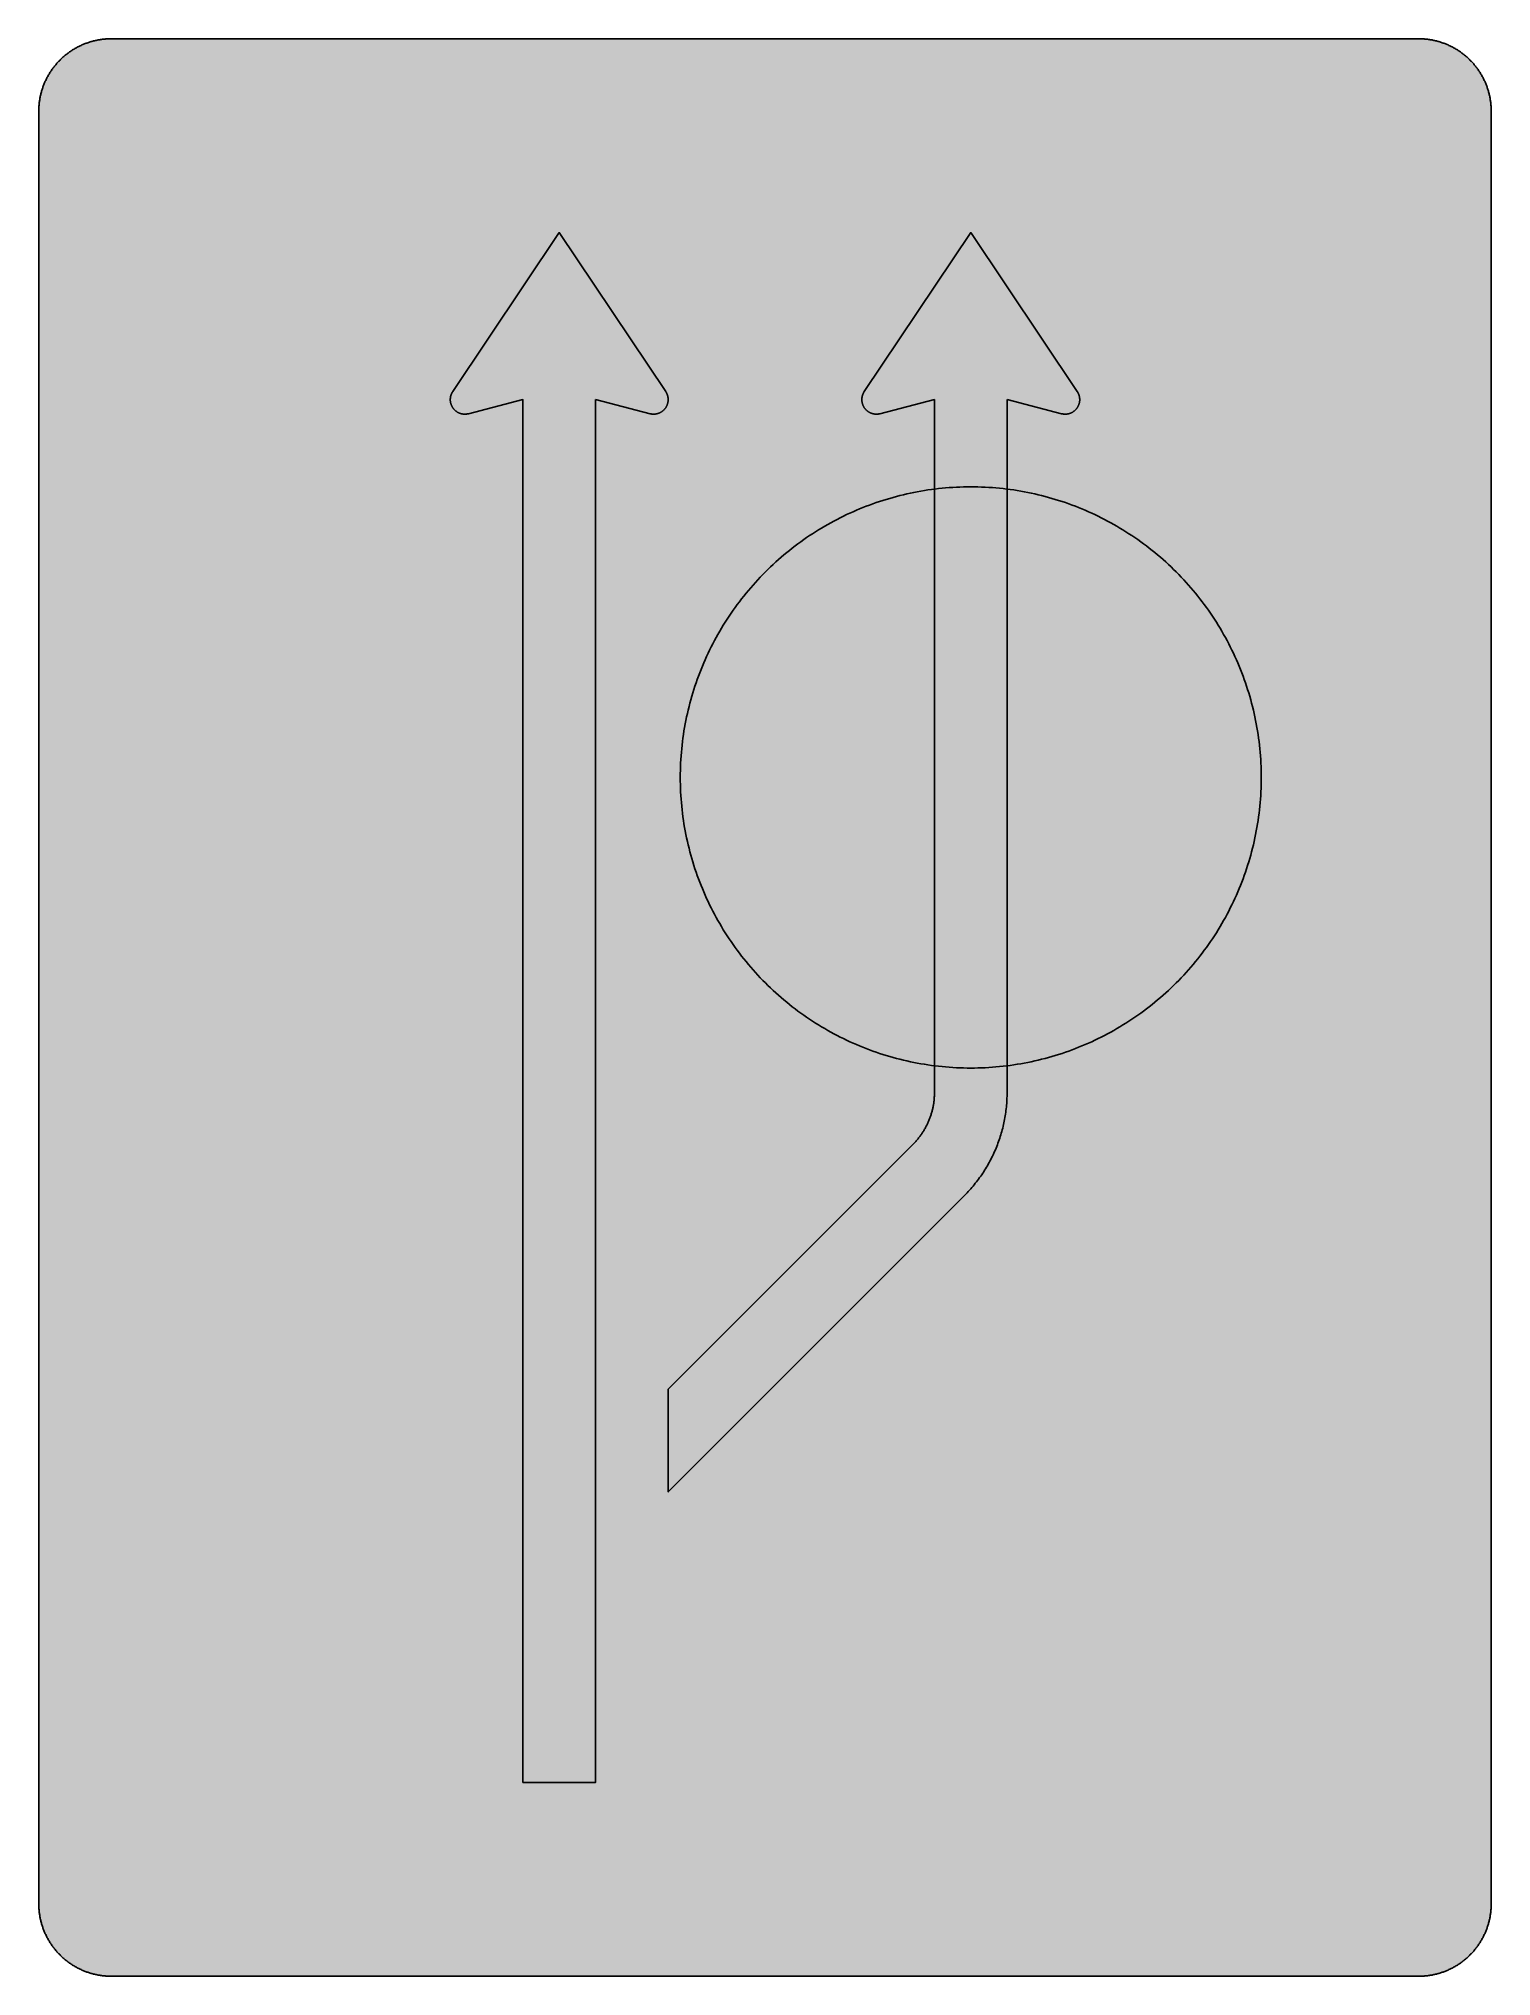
# Model space of a CAD drawing. Header units: millimetres. Extents: x 0 to 423, y 0 to 564.
import ezdxf

# ---------------------------------------------------------------- set-up
doc = ezdxf.new("R2010")
doc.units = ezdxf.units.MM

msp = doc.modelspace()

# ---------------------------------------------------------------- hatches: boundary and pattern name
for color, points in [(254, [(21.2189, 0.0537), (20.955, 0.0533), (20.6934, 0.0584), (20.4292, 0.066), (20.1676, 0.0787), (19.906, 0.094), (19.6469, 0.1118), (19.3853, 0.1321), (19.1262, 0.1549), (18.8671, 0.1829), (18.608, 0.2134), (18.349, 0.2464), (18.0924, 0.2845), (17.8359, 0.3251), (17.5793, 0.3683), (17.3253, 0.414), (17.0688, 0.4623), (16.8148, 0.5156), (16.5633, 0.5715), (16.3093, 0.6299), (16.0579, 0.6909), (15.809, 0.7544), (15.56, 0.823), (15.3111, 0.8941), (15.0622, 0.9677), (14.8158, 1.0439), (14.5694, 1.1227), (14.3256, 1.2065), (14.0818, 1.2903), (13.8379, 1.3792), (13.5966, 1.4707), (13.3579, 1.5672), (13.1191, 1.6637), (12.8803, 1.7628), (12.6441, 1.8669), (12.4079, 1.9736), (12.1742, 2.0803), (11.9405, 2.192), (11.7094, 2.3089), (11.4808, 2.4257), (11.2522, 2.5451), (11.0236, 2.6695), (10.7975, 2.794), (10.574, 2.9235), (10.3505, 3.0556), (10.1295, 3.1877), (9.9111, 3.3249), (9.6926, 3.4646), (9.4742, 3.6068), (9.2608, 3.7541), (9.0475, 3.9014), (8.8341, 4.0513), (8.6258, 4.2037), (8.4176, 4.3612), (8.2118, 4.5187), (8.0061, 4.6812), (7.8029, 4.8438), (7.6022, 5.0114), (7.4041, 5.1816), (7.206, 5.3518), (7.0129, 5.527), (6.8174, 5.7048), (6.6269, 5.8826), (6.4389, 6.0655), (6.2509, 6.2509), (6.0655, 6.4389), (5.8852, 6.6269), (5.7048, 6.8174), (5.527, 7.0104), (5.3518, 7.206), (5.1816, 7.4041), (5.0114, 7.6022), (4.8463, 7.8029), (4.6812, 8.0061), (4.5187, 8.2118), (4.3612, 8.4176), (4.2062, 8.6258), (4.0513, 8.8341), (3.9014, 9.0475), (3.7541, 9.2608), (3.6068, 9.4742), (3.4646, 9.6926), (3.3249, 9.9085), (3.1877, 10.1295), (3.0556, 10.3505), (2.9235, 10.574), (2.794, 10.7975), (2.6695, 11.0236), (2.5451, 11.2522), (2.4257, 11.4808), (2.3063, 11.7094), (2.192, 11.9405), (2.0803, 12.1742), (1.971, 12.4079), (1.8669, 12.6441), (1.7628, 12.8803), (1.6637, 13.1191), (1.5646, 13.3579), (1.4707, 13.5966), (1.3792, 13.8379), (1.2903, 14.0818), (1.2065, 14.3256), (1.1227, 14.5694), (1.0439, 14.8158), (0.9652, 15.0622), (0.8915, 15.3111), (0.823, 15.56), (0.7544, 15.809), (0.6883, 16.0604), (0.6274, 16.3119), (0.569, 16.5633), (0.5131, 16.8148), (0.4623, 17.0688), (0.4115, 17.3253), (0.3658, 17.5793), (0.3226, 17.8359), (0.2819, 18.0924), (0.2464, 18.3515), (0.2134, 18.608), (0.1829, 18.8671), (0.1549, 19.1262), (0.1295, 19.3878), (0.1092, 19.6469), (0.0914, 19.9085), (0.0762, 20.1701), (0.066, 20.4318), (0.0584, 20.6934), (0.0533, 20.955), (0.0508, 21.2192), (0.0522, 543.3314), (0.0533, 543.593), (0.0584, 543.8546), (0.066, 544.1188), (0.0762, 544.3804), (0.0914, 544.642), (0.1092, 544.9011), (0.1295, 545.1627), (0.1549, 545.4218), (0.1829, 545.6809), (0.2134, 545.94), (0.2464, 546.1991), (0.2819, 546.4556), (0.3226, 546.7121), (0.3658, 546.9687), (0.4115, 547.2227), (0.4623, 547.4792), (0.5131, 547.7332), (0.569, 547.9847), (0.6274, 548.2387), (0.6883, 548.4876), (0.7544, 548.7391), (0.823, 548.988), (0.8915, 549.2369), (0.9652, 549.4858), (1.0439, 549.7322), (1.1227, 549.9786), (1.2065, 550.2224), (1.2903, 550.4663), (1.3792, 550.7076), (1.4707, 550.9489), (1.5646, 551.1902), (1.6637, 551.4289), (1.7628, 551.6677), (1.8669, 551.9039), (1.971, 552.1401), (2.0803, 552.3738), (2.192, 552.6049), (2.3063, 552.8386), (2.4257, 553.0672), (2.5451, 553.2958), (2.6695, 553.5244), (2.794, 553.7505), (2.9235, 553.974), (3.0556, 554.1975), (3.1877, 554.4185), (3.3249, 554.6369), (3.4646, 554.8554), (3.6068, 555.0738), (3.7541, 555.2872), (3.9014, 555.5005), (4.0513, 555.7114), (4.2062, 555.9222), (4.3612, 556.1305), (4.5187, 556.3362), (4.6812, 556.5419), (4.8463, 556.7451), (5.0114, 556.9458), (5.1816, 557.1439), (5.3518, 557.342), (5.527, 557.5351), (5.7048, 557.7281), (5.8852, 557.9212), (6.0655, 558.1091), (6.2509, 558.2971), (6.4389, 558.4825), (6.6269, 558.6628), (6.8174, 558.8432), (7.0129, 559.021), (7.206, 559.1937), (7.4041, 559.3664), (7.6022, 559.5366), (7.8029, 559.7017), (8.0061, 559.8668), (8.2118, 560.0268), (8.4176, 560.1868), (8.6258, 560.3418), (8.8341, 560.4967), (9.0475, 560.6466), (9.2608, 560.7939), (9.4742, 560.9387), (9.6926, 561.0835), (9.9111, 561.2232), (10.1295, 561.3603), (10.3505, 561.4924), (10.574, 561.6245), (10.7975, 561.754), (11.0236, 561.8785), (11.2522, 562.0029), (11.4808, 562.1223), (11.7094, 562.2392), (11.9405, 562.356), (12.1742, 562.4678), (12.4079, 562.5744), (12.6441, 562.6811), (12.8803, 562.7853), (13.1191, 562.8843), (13.3579, 562.9834), (13.5966, 563.0774), (13.8379, 563.1688), (14.0818, 563.2577), (14.3256, 563.3415), (14.5694, 563.4253), (14.8158, 563.5041), (15.0622, 563.5803), (15.3111, 563.6539), (15.56, 563.7251), (15.809, 563.7936), (16.0579, 563.8571), (16.3093, 563.9206), (16.5633, 563.9791), (16.8148, 564.0349), (17.0688, 564.0857), (17.3253, 564.1365), (17.5793, 564.1823), (17.8359, 564.2254), (18.0924, 564.2635), (18.349, 564.3016), (18.608, 564.3347), (18.8671, 564.3651), (19.1262, 564.3931), (19.3853, 564.4185), (19.6469, 564.4388), (19.906, 564.4566), (20.1676, 564.4718), (20.4292, 564.482), (20.6934, 564.4896), (20.955, 564.4947), (21.2166, 564.4972), (402.2189, 564.4981), (402.4808, 564.4947), (402.7424, 564.4896), (403.0066, 564.482), (403.2682, 564.4718), (403.5298, 564.4566), (403.7889, 564.4388), (404.0505, 564.4185), (404.3096, 564.3931), (404.5687, 564.3651), (404.8277, 564.3347), (405.0868, 564.3016), (405.3434, 564.2635), (405.5999, 564.2254), (405.8564, 564.1823), (406.113, 564.1365), (406.367, 564.0857), (406.621, 564.0349), (406.875, 563.9791), (407.1264, 563.9206), (407.3779, 563.8571), (407.6268, 563.7936), (407.8783, 563.7251), (408.1272, 563.6539), (408.3736, 563.5803), (408.62, 563.5041), (408.8663, 563.4253), (409.1102, 563.3415), (409.354, 563.2577), (409.5979, 563.1688), (409.8392, 563.0774), (410.0805, 562.9834), (410.3192, 562.8843), (410.5554, 562.7853), (410.7942, 562.6811), (411.0279, 562.5744), (411.2616, 562.4678), (411.4952, 562.356), (411.7264, 562.2392), (411.9575, 562.1223), (412.1861, 562.0029), (412.4122, 561.8785), (412.6382, 561.754), (412.8643, 561.6245), (413.0853, 561.4924), (413.3063, 561.3603), (413.5272, 561.2232), (413.7457, 561.0835), (413.9616, 560.9387), (414.1775, 560.7939), (414.3908, 560.6466), (414.6017, 560.4967), (414.8125, 560.3418), (415.0208, 560.1868), (415.2265, 560.0268), (415.4297, 559.8668), (415.6329, 559.7017), (415.8336, 559.5366), (416.0342, 559.3664), (416.2298, 559.1937), (416.4254, 559.021), (416.6184, 558.8432), (416.8089, 558.6628), (416.9994, 558.4825), (417.1848, 558.2971), (417.3703, 558.1091), (417.5531, 557.9212), (417.7335, 557.7281), (417.9087, 557.5351), (418.084, 557.342), (418.2567, 557.1439), (418.4244, 556.9458), (418.592, 556.7451), (418.7546, 556.5419), (418.9171, 556.3362), (419.0746, 556.1305), (419.2321, 555.9222), (419.3845, 555.7114), (419.5369, 555.5005), (419.6842, 555.2872), (419.829, 555.0738), (419.9712, 554.8554), (420.1109, 554.6369), (420.2481, 554.4185), (420.3827, 554.1975), (420.5148, 553.974), (420.6418, 553.7505), (420.7688, 553.5244), (420.8907, 553.2958), (421.0126, 553.0672), (421.1295, 552.8386), (421.2438, 552.6049), (421.3555, 552.3738), (421.4647, 552.1401), (421.5689, 551.9039), (421.673, 551.6677), (421.7746, 551.4289), (421.8711, 551.1902), (421.9651, 550.9489), (422.0566, 550.7076), (422.1455, 550.4663), (422.2318, 550.2224), (422.3131, 549.9786), (422.3918, 549.7322), (422.4706, 549.4858), (422.5442, 549.2369), (422.6128, 548.988), (422.6814, 548.7391), (422.7449, 548.4876), (422.8084, 548.2387), (422.8668, 547.9847), (422.9227, 547.7332), (422.9735, 547.4792), (423.0243, 547.2227), (423.07, 546.9687), (423.1132, 546.7121), (423.1513, 546.4556), (423.1894, 546.1991), (423.2224, 545.94), (423.2529, 545.6809), (423.2808, 545.4218), (423.3037, 545.1627), (423.3266, 544.9011), (423.3443, 544.642), (423.357, 544.3804), (423.3697, 544.1188), (423.3774, 543.8546), (423.3824, 543.593), (423.385, 543.3314), (423.3855, 21.2203), (423.3824, 20.955), (423.3774, 20.6934), (423.3697, 20.4318), (423.357, 20.1701), (423.3443, 19.9085), (423.3266, 19.6469), (423.3037, 19.3878), (423.2808, 19.1262), (423.2529, 18.8671), (423.2224, 18.608), (423.1894, 18.3515), (423.1513, 18.0924), (423.1132, 17.8359), (423.07, 17.5793), (423.0243, 17.3253), (422.9735, 17.0688), (422.9227, 16.8148), (422.8668, 16.5633), (422.8084, 16.3119), (422.7449, 16.0604), (422.6814, 15.809), (422.6128, 15.56), (422.5442, 15.3111), (422.4706, 15.0622), (422.3918, 14.8158), (422.3131, 14.5694), (422.2318, 14.3256), (422.1455, 14.0818), (422.0566, 13.8379), (421.9651, 13.5966), (421.8711, 13.3579), (421.7746, 13.1191), (421.673, 12.8803), (421.5689, 12.6441), (421.4647, 12.4079), (421.3555, 12.1742), (421.2438, 11.9405), (421.1295, 11.7094), (421.0126, 11.4808), (420.8907, 11.2522), (420.7688, 11.0236), (420.6418, 10.7975), (420.5148, 10.574), (420.3827, 10.3505), (420.2481, 10.1295), (420.1109, 9.9085), (419.9712, 9.6926), (419.829, 9.4742), (419.6842, 9.2608), (419.5369, 9.0475), (419.3845, 8.8341), (419.2321, 8.6258), (419.0746, 8.4176), (418.9171, 8.2118), (418.7546, 8.0061), (418.592, 7.8029), (418.4244, 7.6022), (418.2567, 7.4041), (418.084, 7.206), (417.9087, 7.0104), (417.7335, 6.8174), (417.5531, 6.6269), (417.3703, 6.4389), (417.1848, 6.2509), (416.9994, 6.0655), (416.8089, 5.8826), (416.6184, 5.7048), (416.4254, 5.527), (416.2298, 5.3518), (416.0342, 5.1816), (415.8336, 5.0114), (415.6329, 4.8438), (415.4297, 4.6812), (415.2265, 4.5187), (415.0208, 4.3612), (414.8125, 4.2037), (414.6017, 4.0513), (414.3908, 3.9014), (414.1775, 3.7541), (413.9616, 3.6068), (413.7457, 3.4646), (413.5272, 3.3249), (413.3063, 3.1877), (413.0853, 3.0556), (412.8643, 2.9235), (412.6382, 2.794), (412.4122, 2.6695), (412.1861, 2.5451), (411.9575, 2.4257), (411.7264, 2.3089), (411.4952, 2.192), (411.2616, 2.0803), (411.0279, 1.9736), (410.7942, 1.8669), (410.5554, 1.7628), (410.3192, 1.6637), (410.0805, 1.5672), (409.8392, 1.4707), (409.5979, 1.3792), (409.354, 1.2903), (409.1102, 1.2065), (408.8663, 1.1227), (408.62, 1.0439), (408.3736, 0.9677), (408.1272, 0.8941), (407.8783, 0.823), (407.6268, 0.7544), (407.3779, 0.6909), (407.1264, 0.6299), (406.875, 0.5715), (406.621, 0.5156), (406.367, 0.4623), (406.113, 0.414), (405.8564, 0.3683), (405.5999, 0.3251), (405.3434, 0.2845), (405.0868, 0.2464), (404.8277, 0.2134), (404.5687, 0.1829), (404.3096, 0.1549), (404.0505, 0.1321), (403.7889, 0.1118), (403.5298, 0.094), (403.2682, 0.0787), (403.0066, 0.066), (402.7424, 0.0584), (402.4808, 0.0533), (402.2166, 0.0533)]), (59, [(162.33, 459.3703), (178.205, 455.2703), (178.2191, 455.2645), (178.2369, 455.262), (178.2521, 455.2569), (178.2699, 455.2518), (178.2851, 455.2493), (178.3004, 455.2442), (178.3182, 455.2417), (178.3334, 455.2366), (178.3512, 455.234), (178.3664, 455.2315), (178.3842, 455.2264), (178.3994, 455.2239), (178.4147, 455.2213), (178.4325, 455.2163), (178.4477, 455.2137), (178.4655, 455.2112), (178.4807, 455.2086), (178.4985, 455.2036), (178.5137, 455.201), (178.5315, 455.1985), (178.5468, 455.1959), (178.5645, 455.1934), (178.5798, 455.1909), (178.5976, 455.1883), (178.6128, 455.1858), (178.6306, 455.1832), (178.6458, 455.1807), (178.6636, 455.1782), (178.6788, 455.1756), (178.6966, 455.1731), (178.7119, 455.1705), (178.7296, 455.168), (178.7449, 455.168), (178.7627, 455.1655), (178.7779, 455.1629), (178.7957, 455.1604), (178.8109, 455.1604), (178.8287, 455.1578), (178.8439, 455.1553), (178.8617, 455.1553), (178.8795, 455.1528), (178.8947, 455.1502), (178.9125, 455.1502), (178.9278, 455.1477), (178.9455, 455.1477), (178.9608, 455.1451), (178.9786, 455.1451), (178.9938, 455.1451), (179.0116, 455.1426), (179.0294, 455.1426), (179.0446, 455.1401), (179.0624, 455.1401), (179.0776, 455.1401), (179.0954, 455.1401), (179.1106, 455.1375), (179.1284, 455.1375), (179.1462, 455.1375), (179.1614, 455.1375), (179.1792, 455.1375), (179.1945, 455.135), (179.2122, 455.135), (179.2275, 455.135), (179.2453, 455.135), (179.263, 455.135), (179.3723, 455.1375), (179.4789, 455.1401), (179.5882, 455.1477), (179.6948, 455.1578), (179.8015, 455.1705), (179.9057, 455.1832), (180.0123, 455.201), (180.1165, 455.2213), (180.2181, 455.2442), (180.3197, 455.2696), (180.4213, 455.295), (180.5203, 455.3255), (180.6194, 455.3585), (180.7185, 455.3915), (180.815, 455.4296), (180.909, 455.4677), (181.0055, 455.5084), (181.0969, 455.5541), (181.1884, 455.5998), (181.2798, 455.6455), (181.3687, 455.6963), (181.4576, 455.7497), (181.544, 455.803), (181.6303, 455.8589), (181.7141, 455.9173), (181.7954, 455.9757), (181.8767, 456.0392), (181.9554, 456.1027), (182.0316, 456.1688), (182.1078, 456.2348), (182.184, 456.3034), (182.2552, 456.3745), (182.3263, 456.4482), (182.3949, 456.5218), (182.4634, 456.598), (182.5295, 456.6768), (182.593, 456.7555), (182.6539, 456.8368), (182.7149, 456.9181), (182.7733, 457.0019), (182.8292, 457.0882), (182.8825, 457.1746), (182.9359, 457.261), (182.9841, 457.3499), (183.0324, 457.4413), (183.0781, 457.5327), (183.1213, 457.6267), (183.1619, 457.7207), (183.2026, 457.8172), (183.2381, 457.9137), (183.2737, 458.0103), (183.3042, 458.1093), (183.3347, 458.2109), (183.3626, 458.31), (183.388, 458.4116), (183.4083, 458.5157), (183.4286, 458.6199), (183.4464, 458.724), (183.4617, 458.8307), (183.4744, 458.9374), (183.482, 459.044), (183.4896, 459.1507), (183.4947, 459.2599), (183.4947, 459.3692), (183.4947, 459.4073), (183.4947, 459.4479), (183.4947, 459.486), (183.4921, 459.5266), (183.4896, 459.5647), (183.4896, 459.6054), (183.4871, 459.6435), (183.4845, 459.6816), (183.482, 459.7222), (183.4769, 459.7603), (183.4744, 459.7984), (183.4693, 459.8365), (183.4642, 459.8772), (183.4591, 459.9153), (183.454, 459.9534), (183.449, 459.9915), (183.4439, 460.0321), (183.4363, 460.0702), (183.4312, 460.1083), (183.4236, 460.1464), (183.4159, 460.1845), (183.4083, 460.2226), (183.4007, 460.2607), (183.3931, 460.2988), (183.3829, 460.3369), (183.3753, 460.375), (183.3651, 460.4131), (183.355, 460.4487), (183.3448, 460.4868), (183.3347, 460.5249), (183.3245, 460.563), (183.3118, 460.5985), (183.3016, 460.6366), (183.2889, 460.6722), (183.2788, 460.7103), (183.2661, 460.7484), (183.2534, 460.7839), (183.2381, 460.8195), (183.2254, 460.8576), (183.2127, 460.8932), (183.1975, 460.9287), (183.1823, 460.9668), (183.1696, 461.0024), (183.1543, 461.0379), (183.1365, 461.0735), (183.1213, 461.1091), (183.1061, 461.1446), (183.0883, 461.1802), (183.073, 461.2157), (183.0553, 461.2488), (183.0375, 461.2843), (183.0197, 461.3199), (183.0019, 461.3529), (182.9841, 461.3885), (182.9638, 461.424), (182.946, 461.457), (182.9257, 461.4901), (182.9054, 461.5256), (182.8851, 461.5586), (182.8648, 461.5917), (182.8444, 461.6247), (182.8241, 461.6577), (182.8013, 461.6907), (182.7809, 461.7237), (151.7467, 508.0536), (120.7135, 461.7251), (120.6906, 461.6907), (120.6678, 461.6577), (120.6475, 461.6247), (120.6271, 461.5917), (120.6068, 461.5586), (120.5865, 461.5256), (120.5662, 461.4901), (120.5484, 461.457), (120.5281, 461.424), (120.5103, 461.3885), (120.49, 461.3529), (120.4722, 461.3199), (120.4544, 461.2843), (120.4366, 461.2488), (120.4189, 461.2157), (120.4036, 461.1802), (120.3858, 461.1446), (120.3706, 461.1091), (120.3554, 461.0735), (120.3376, 461.0379), (120.3249, 461.0024), (120.3096, 460.9668), (120.2944, 460.9287), (120.2792, 460.8932), (120.2665, 460.8576), (120.2538, 460.8195), (120.2385, 460.7839), (120.2258, 460.7484), (120.2131, 460.7103), (120.203, 460.6722), (120.1903, 460.6366), (120.1776, 460.5985), (120.1674, 460.563), (120.1572, 460.5249), (120.1471, 460.4868), (120.1369, 460.4487), (120.1268, 460.4131), (120.1166, 460.375), (120.1064, 460.3369), (120.0988, 460.2988), (120.0912, 460.2607), (120.0836, 460.2226), (120.076, 460.1845), (120.0683, 460.1464), (120.0607, 460.1083), (120.0531, 460.0702), (120.048, 460.0321), (120.0404, 459.9915), (120.0353, 459.9534), (120.0302, 459.9153), (120.0252, 459.8772), (120.0226, 459.8365), (120.0175, 459.7984), (120.0125, 459.7603), (120.0099, 459.7222), (120.0074, 459.6816), (120.0048, 459.6435), (120.0023, 459.6054), (119.9998, 459.5647), (119.9972, 459.5266), (119.9972, 459.486), (119.9972, 459.4479), (119.9947, 459.4073), (119.9947, 459.3692), (119.9972, 459.2599), (119.9998, 459.1507), (120.0074, 459.044), (120.0175, 458.9374), (120.0302, 458.8307), (120.0429, 458.724), (120.0607, 458.6199), (120.081, 458.5157), (120.1039, 458.4116), (120.1293, 458.31), (120.1572, 458.2109), (120.1852, 458.1093), (120.2182, 458.0103), (120.2512, 457.9137), (120.2893, 457.8172), (120.3274, 457.7207), (120.3706, 457.6267), (120.4138, 457.5327), (120.4595, 457.4413), (120.5078, 457.3499), (120.556, 457.261), (120.6094, 457.1746), (120.6627, 457.0882), (120.7186, 457.0019), (120.777, 456.9181), (120.8354, 456.8368), (120.8989, 456.7555), (120.9624, 456.6768), (121.0285, 456.598), (121.0945, 456.5218), (121.1656, 456.4482), (121.2367, 456.3745), (121.3079, 456.3034), (121.3815, 456.2348), (121.4577, 456.1688), (121.5365, 456.1027), (121.6152, 456.0392), (121.6965, 455.9757), (121.7778, 455.9173), (121.8616, 455.8589), (121.9479, 455.803), (122.0343, 455.7497), (122.1232, 455.6963), (122.2121, 455.6455), (122.301, 455.5998), (122.395, 455.5541), (122.4864, 455.5084), (122.5804, 455.4677), (122.6769, 455.4296), (122.7734, 455.3915), (122.8725, 455.3585), (122.969, 455.3255), (123.0706, 455.295), (123.1722, 455.2696), (123.2738, 455.2442), (123.3754, 455.2213), (123.4796, 455.201), (123.5837, 455.1832), (123.6904, 455.1705), (123.7971, 455.1578), (123.9037, 455.1477), (124.0104, 455.1401), (124.1196, 455.1375), (124.2289, 455.135), (124.2466, 455.135), (124.2619, 455.135), (124.2797, 455.135), (124.2949, 455.135), (124.3127, 455.1375), (124.3305, 455.1375), (124.3457, 455.1375), (124.3635, 455.1375), (124.3787, 455.1375), (124.3965, 455.1401), (124.4143, 455.1401), (124.4295, 455.1401), (124.4473, 455.1401), (124.4625, 455.1426), (124.4803, 455.1426), (124.4981, 455.1451), (124.5133, 455.1451), (124.5311, 455.1451), (124.5464, 455.1477), (124.5641, 455.1477), (124.5794, 455.1502), (124.5972, 455.1502), (124.6124, 455.1528), (124.6302, 455.1553), (124.648, 455.1553), (124.6632, 455.1578), (124.681, 455.1604), (124.6962, 455.1604), (124.714, 455.1629), (124.7292, 455.1655), (124.747, 455.168), (124.7623, 455.168), (124.78, 455.1705), (124.7953, 455.1731), (124.8131, 455.1756), (124.8283, 455.1782), (124.8461, 455.1807), (124.8613, 455.1832), (124.8791, 455.1858), (124.8943, 455.1883), (124.9121, 455.1909), (124.9274, 455.1934), (124.9451, 455.1959), (124.9604, 455.1985), (124.9782, 455.201), (124.9934, 455.2036), (125.0112, 455.2086), (125.0264, 455.2112), (125.0442, 455.2137), (125.0594, 455.2163), (125.0747, 455.2213), (125.0925, 455.2239), (125.1077, 455.2264), (125.1255, 455.2315), (125.1407, 455.234), (125.1585, 455.2366), (125.1737, 455.2417), (125.189, 455.2442), (125.2068, 455.2493), (125.222, 455.2518), (125.2398, 455.2569), (125.255, 455.262), (125.2703, 455.2645), (125.288, 455.2696), (141.1633, 459.3703), (141.1633, 56.4981), (162.33, 56.4981)]), (59, [(282.2744, 459.3703), (298.1494, 455.2703), (298.1655, 455.2645), (298.1808, 455.262), (298.196, 455.2569), (298.2138, 455.2518), (298.229, 455.2493), (298.2468, 455.2442), (298.262, 455.2417), (298.2773, 455.2366), (298.2951, 455.234), (298.3103, 455.2315), (298.3281, 455.2264), (298.3433, 455.2239), (298.3611, 455.2213), (298.3763, 455.2163), (298.3941, 455.2137), (298.4094, 455.2112), (298.4246, 455.2086), (298.4424, 455.2036), (298.4576, 455.201), (298.4754, 455.1985), (298.4906, 455.1959), (298.5084, 455.1934), (298.5237, 455.1909), (298.5414, 455.1883), (298.5567, 455.1858), (298.5745, 455.1832), (298.5897, 455.1807), (298.6075, 455.1782), (298.6227, 455.1756), (298.6405, 455.1731), (298.6557, 455.1705), (298.6735, 455.168), (298.6888, 455.168), (298.7065, 455.1655), (298.7243, 455.1629), (298.7396, 455.1604), (298.7573, 455.1604), (298.7726, 455.1578), (298.7904, 455.1553), (298.8056, 455.1553), (298.8234, 455.1528), (298.8386, 455.1502), (298.8564, 455.1502), (298.8716, 455.1477), (298.8894, 455.1477), (298.9072, 455.1451), (298.9224, 455.1451), (298.9402, 455.1451), (298.9555, 455.1426), (298.9732, 455.1426), (298.9885, 455.1401), (299.0063, 455.1401), (299.0215, 455.1401), (299.0393, 455.1401), (299.0571, 455.1375), (299.0723, 455.1375), (299.0901, 455.1375), (299.1053, 455.1375), (299.1231, 455.1375), (299.1409, 455.135), (299.1561, 455.135), (299.1739, 455.135), (299.1891, 455.135), (299.2069, 455.135), (299.3161, 455.1375), (299.4254, 455.1401), (299.532, 455.1477), (299.6387, 455.1578), (299.7454, 455.1705), (299.8521, 455.1832), (299.9562, 455.201), (300.0604, 455.2213), (300.162, 455.2442), (300.2636, 455.2696), (300.3652, 455.295), (300.4668, 455.3255), (300.5633, 455.3585), (300.6623, 455.3915), (300.7589, 455.4296), (300.8554, 455.4677), (300.9494, 455.5084), (301.0408, 455.5541), (301.1348, 455.5998), (301.2237, 455.6455), (301.3151, 455.6963), (301.4015, 455.7497), (301.4878, 455.803), (301.5742, 455.8589), (301.658, 455.9173), (301.7393, 455.9757), (301.8206, 456.0392), (301.8993, 456.1027), (301.9781, 456.1688), (302.0543, 456.2348), (302.1279, 456.3034), (302.199, 456.3745), (302.2702, 456.4482), (302.3413, 456.5218), (302.4073, 456.598), (302.4734, 456.6768), (302.5369, 456.7555), (302.5978, 456.8368), (302.6588, 456.9181), (302.7172, 457.0019), (302.7731, 457.0882), (302.8264, 457.1746), (302.8798, 457.261), (302.928, 457.3499), (302.9763, 457.4413), (303.022, 457.5327), (303.0652, 457.6267), (303.1084, 457.7207), (303.1465, 457.8172), (303.182, 457.9137), (303.2176, 458.0103), (303.2506, 458.1093), (303.2785, 458.2109), (303.3065, 458.31), (303.3319, 458.4116), (303.3547, 458.5157), (303.3725, 458.6199), (303.3903, 458.724), (303.4055, 458.8307), (303.4182, 458.9374), (303.4284, 459.044), (303.4335, 459.1507), (303.4386, 459.2599), (303.4411, 459.3692), (303.4386, 459.4073), (303.4386, 459.4479), (303.4386, 459.486), (303.436, 459.5266), (303.436, 459.5647), (303.4335, 459.6054), (303.4309, 459.6435), (303.4284, 459.6816), (303.4259, 459.7222), (303.4208, 459.7603), (303.4182, 459.7984), (303.4132, 459.8365), (303.4106, 459.8772), (303.4055, 459.9153), (303.4005, 459.9534), (303.3928, 459.9915), (303.3878, 460.0321), (303.3827, 460.0702), (303.3751, 460.1083), (303.3674, 460.1464), (303.3598, 460.1845), (303.3522, 460.2226), (303.3446, 460.2607), (303.337, 460.2988), (303.3268, 460.3369), (303.3192, 460.375), (303.309, 460.4131), (303.2989, 460.4487), (303.2887, 460.4868), (303.2785, 460.5249), (303.2684, 460.563), (303.2582, 460.5985), (303.2455, 460.6366), (303.2354, 460.6722), (303.2227, 460.7103), (303.21, 460.7484), (303.1973, 460.7839), (303.1846, 460.8195), (303.1693, 460.8576), (303.1566, 460.8932), (303.1414, 460.9287), (303.1287, 460.9668), (303.1134, 461.0024), (303.0982, 461.0379), (303.083, 461.0735), (303.0652, 461.1091), (303.0499, 461.1446), (303.0347, 461.1802), (303.0169, 461.2157), (302.9991, 461.2488), (302.9814, 461.2843), (302.9636, 461.3199), (302.9458, 461.3529), (302.928, 461.3885), (302.9077, 461.424), (302.8899, 461.457), (302.8696, 461.4901), (302.8493, 461.5256), (302.829, 461.5586), (302.8086, 461.5917), (302.7883, 461.6247), (302.768, 461.6577), (302.7477, 461.6907), (302.7248, 461.7237), (271.6911, 508.0536), (240.6579, 461.7251), (240.6345, 461.6907), (240.6142, 461.6577), (240.5913, 461.6247), (240.571, 461.5917), (240.5507, 461.5586), (240.5304, 461.5256), (240.5101, 461.4901), (240.4923, 461.457), (240.472, 461.424), (240.4542, 461.3885), (240.4364, 461.3529), (240.4161, 461.3199), (240.3983, 461.2843), (240.3805, 461.2488), (240.3653, 461.2157), (240.3475, 461.1802), (240.3297, 461.1446), (240.3145, 461.1091), (240.2992, 461.0735), (240.284, 461.0379), (240.2688, 461.0024), (240.2535, 460.9668), (240.2383, 460.9287), (240.2256, 460.8932), (240.2103, 460.8576), (240.1976, 460.8195), (240.1849, 460.7839), (240.1722, 460.7484), (240.1595, 460.7103), (240.1468, 460.6722), (240.1341, 460.6366), (240.124, 460.5985), (240.1113, 460.563), (240.1011, 460.5249), (240.091, 460.4868), (240.0808, 460.4487), (240.0706, 460.4131), (240.0605, 460.375), (240.0529, 460.3369), (240.0427, 460.2988), (240.0351, 460.2607), (240.0275, 460.2226), (240.0198, 460.1845), (240.0122, 460.1464), (240.0046, 460.1083), (239.9995, 460.0702), (239.9919, 460.0321), (239.9868, 459.9915), (239.9817, 459.9534), (239.9741, 459.9153), (239.9716, 459.8772), (239.9665, 459.8365), (239.9614, 459.7984), (239.9589, 459.7603), (239.9538, 459.7222), (239.9513, 459.6816), (239.9487, 459.6435), (239.9462, 459.6054), (239.9436, 459.5647), (239.9436, 459.5266), (239.9411, 459.486), (239.9411, 459.4479), (239.9411, 459.4073), (239.9411, 459.3692), (239.9411, 459.2599), (239.9462, 459.1507), (239.9513, 459.044), (239.9614, 458.9374), (239.9741, 458.8307), (239.9894, 458.724), (240.0071, 458.6199), (240.0249, 458.5157), (240.0478, 458.4116), (240.0732, 458.31), (240.1011, 458.2109), (240.1291, 458.1093), (240.1621, 458.0103), (240.1976, 457.9137), (240.2332, 457.8172), (240.2738, 457.7207), (240.3145, 457.6267), (240.3577, 457.5327), (240.4034, 457.4413), (240.4516, 457.3499), (240.4999, 457.261), (240.5532, 457.1746), (240.6066, 457.0882), (240.6625, 457.0019), (240.7209, 456.9181), (240.7818, 456.8368), (240.8428, 456.7555), (240.9063, 456.6768), (240.9723, 456.598), (241.0409, 456.5218), (241.1095, 456.4482), (241.1806, 456.3745), (241.2517, 456.3034), (241.3279, 456.2348), (241.4041, 456.1688), (241.4803, 456.1027), (241.5591, 456.0392), (241.6404, 455.9757), (241.7242, 455.9173), (241.8055, 455.8589), (241.8918, 455.803), (241.9782, 455.7497), (242.0671, 455.6963), (242.156, 455.6455), (242.2474, 455.5998), (242.3389, 455.5541), (242.4303, 455.5084), (242.5268, 455.4677), (242.6208, 455.4296), (242.7173, 455.3915), (242.8164, 455.3585), (242.9154, 455.3255), (243.0145, 455.295), (243.1161, 455.2696), (243.2177, 455.2442), (243.3193, 455.2213), (243.4234, 455.201), (243.5276, 455.1832), (243.6343, 455.1705), (243.7409, 455.1578), (243.8476, 455.1477), (243.9543, 455.1401), (244.0635, 455.1375), (244.1727, 455.135), (244.1905, 455.135), (244.2058, 455.135), (244.2235, 455.135), (244.2413, 455.135), (244.2566, 455.1375), (244.2743, 455.1375), (244.2896, 455.1375), (244.3074, 455.1375), (244.3251, 455.1375), (244.3404, 455.1401), (244.3582, 455.1401), (244.3734, 455.1401), (244.3912, 455.1401), (244.409, 455.1426), (244.4242, 455.1426), (244.442, 455.1451), (244.4572, 455.1451), (244.475, 455.1451), (244.4902, 455.1477), (244.508, 455.1477), (244.5258, 455.1502), (244.541, 455.1502), (244.5588, 455.1528), (244.5741, 455.1553), (244.5918, 455.1553), (244.6071, 455.1578), (244.6249, 455.1604), (244.6401, 455.1604), (244.6579, 455.1629), (244.6757, 455.1655), (244.6909, 455.168), (244.7087, 455.168), (244.7239, 455.1705), (244.7417, 455.1731), (244.7569, 455.1756), (244.7747, 455.1782), (244.79, 455.1807), (244.8077, 455.1832), (244.823, 455.1858), (244.8408, 455.1883), (244.856, 455.1909), (244.8738, 455.1934), (244.889, 455.1959), (244.9068, 455.1985), (244.922, 455.201), (244.9373, 455.2036), (244.9551, 455.2086), (244.9703, 455.2112), (244.9881, 455.2137), (245.0033, 455.2163), (245.0211, 455.2213), (245.0363, 455.2239), (245.0541, 455.2264), (245.0694, 455.2315), (245.0846, 455.234), (245.1024, 455.2366), (245.1176, 455.2417), (245.1354, 455.2442), (245.1506, 455.2493), (245.1659, 455.2518), (245.1837, 455.2569), (245.1989, 455.262), (245.2141, 455.2645), (245.2319, 455.2696), (261.1078, 459.3703), (261.1078, 257.4766), (261.1044, 257.2131), (261.0993, 256.9489), (261.0917, 256.6873), (261.0815, 256.4257), (261.0663, 256.1641), (261.0485, 255.905), (261.0282, 255.6434), (261.0028, 255.3843), (260.9748, 255.1252), (260.9444, 254.8661), (260.9113, 254.6071), (260.8758, 254.3505), (260.8351, 254.094), (260.792, 253.8374), (260.7462, 253.5809), (260.6954, 253.3269), (260.6446, 253.0729), (260.5888, 252.8214), (260.5303, 252.5674), (260.4694, 252.316), (260.4033, 252.0671), (260.3373, 251.8156), (260.2662, 251.5667), (260.1925, 251.3203), (260.1163, 251.0739), (260.035, 250.8275), (259.9538, 250.5837), (259.8674, 250.3399), (259.7785, 250.096), (259.6871, 249.8547), (259.5931, 249.616), (259.4966, 249.3772), (259.395, 249.1384), (259.2934, 248.9022), (259.1867, 248.666), (259.0775, 248.4323), (258.9657, 248.1986), (258.8514, 247.9675), (258.7346, 247.7364), (258.6126, 247.5078), (258.4907, 247.2817), (258.3637, 247.0556), (258.2367, 246.8321), (258.1046, 246.6086), (257.97, 246.3876), (257.8329, 246.1666), (257.6932, 245.9482), (257.5509, 245.7323), (257.4061, 245.5189), (257.2588, 245.3056), (257.1064, 245.0922), (256.954, 244.8839), (256.7991, 244.6757), (256.6391, 244.4674), (256.479, 244.2642), (256.3139, 244.061), (256.1463, 243.8603), (255.9787, 243.6622), (255.8059, 243.4641), (255.6307, 243.2685), (255.4554, 243.0755), (255.2751, 242.885), (255.0922, 242.6945), (254.9093, 242.509), (183.4967, 171.0983), (183.4967, 141.1648), (269.8764, 227.5427), (270.2458, 227.9167), (270.6091, 228.2952), (270.9697, 228.6762), (271.3228, 229.0623), (271.6708, 229.4534), (272.0162, 229.8471), (272.354, 230.2459), (272.6868, 230.6472), (273.0144, 231.0511), (273.337, 231.46), (273.6545, 231.8741), (273.9669, 232.2906), (274.2743, 232.7097), (274.574, 233.1339), (274.8712, 233.5581), (275.1607, 233.9899), (275.4478, 234.4217), (275.7272, 234.8586), (275.9989, 235.298), (276.2682, 235.7399), (276.5323, 236.187), (276.7889, 236.634), (277.0403, 237.0861), (277.2867, 237.5408), (277.528, 237.998), (277.7617, 238.4577), (277.9903, 238.9226), (278.2138, 239.3874), (278.4323, 239.8547), (278.6456, 240.3272), (278.8514, 240.7996), (279.052, 241.2746), (279.2451, 241.7547), (279.4356, 242.2347), (279.6184, 242.7173), (279.7937, 243.2025), (279.9664, 243.6901), (280.1315, 244.1778), (280.2915, 244.6706), (280.4439, 245.1633), (280.5913, 245.6586), (280.731, 246.1565), (280.8681, 246.6569), (280.9977, 247.1572), (281.1196, 247.6602), (281.2364, 248.1631), (281.3482, 248.6711), (281.4523, 249.1791), (281.5514, 249.6871), (281.6428, 250.1976), (281.7292, 250.7107), (281.8105, 251.2238), (281.8841, 251.7394), (281.9502, 252.255), (282.0111, 252.7732), (282.067, 253.2913), (282.1153, 253.812), (282.1559, 254.3327), (282.1915, 254.8534), (282.2219, 255.3767), (282.2448, 255.8999), (282.26, 256.4232), (282.2702, 256.9489), (282.2727, 257.4747)]), (254, [(356.3578, 349.3036), (356.3493, 350.3549), (356.3315, 351.4039), (356.2985, 352.4529), (356.2528, 353.4994), (356.1944, 354.5459), (356.1232, 355.5898), (356.0394, 356.6312), (355.9429, 357.6701), (355.8337, 358.7064), (355.7118, 359.7427), (355.5771, 360.774), (355.4298, 361.8052), (355.2698, 362.8314), (355.0971, 363.855), (354.9117, 364.8786), (354.7135, 365.8972), (354.5053, 366.9132), (354.2843, 367.9241), (354.0506, 368.9325), (353.8042, 369.9383), (353.5451, 370.9416), (353.2734, 371.9398), (352.9914, 372.9355), (352.6968, 373.9261), (352.3894, 374.9116), (352.0719, 375.8946), (351.7417, 376.875), (351.3988, 377.8479), (351.0458, 378.8181), (350.6775, 379.7859), (350.3016, 380.746), (349.9129, 381.701), (349.5116, 382.6535), (349.0976, 383.601), (348.6734, 384.5408), (348.2391, 385.478), (347.792, 386.4102), (347.3323, 387.3348), (346.8624, 388.2542), (346.3823, 389.1712), (345.8896, 390.0805), (345.3867, 390.9822), (344.871, 391.8788), (344.3453, 392.7704), (343.8093, 393.6568), (343.2607, 394.5357), (342.7019, 395.4094), (342.1329, 396.2756), (341.5513, 397.1341), (340.9594, 397.9875), (340.3575, 398.8333), (339.7428, 399.6741), (339.1179, 400.5047), (338.4855, 401.3302), (337.8378, 402.148), (337.1825, 402.9608), (336.517, 403.7635), (335.8388, 404.5585), (335.1505, 405.3459), (334.4545, 406.1282), (333.7458, 406.9004), (333.027, 407.6649), (332.298, 408.4218), (331.5589, 409.1686), (330.8096, 409.9077), (330.0527, 410.6367), (329.2881, 411.3555), (328.516, 412.0642), (327.7362, 412.7627), (326.9488, 413.451), (326.1512, 414.1267), (325.3486, 414.7947), (324.5383, 415.45), (323.7205, 416.0952), (322.895, 416.7302), (322.0618, 417.355), (321.2236, 417.9672), (320.3753, 418.5691), (319.5244, 419.161), (318.6633, 419.7426), (317.7972, 420.3141), (316.926, 420.8729), (316.0446, 421.419), (315.1607, 421.9575), (314.2691, 422.4833), (313.3725, 422.9989), (312.4683, 423.5018), (311.5589, 423.9946), (310.6445, 424.4746), (309.7251, 424.9445), (308.798, 425.4043), (307.8683, 425.8513), (306.9311, 426.2857), (305.9887, 426.7098), (305.0413, 427.1213), (304.0913, 427.5226), (303.1338, 427.9138), (302.1736, 428.2897), (301.2084, 428.6555), (300.2382, 429.0111), (299.2628, 429.354), (298.2849, 429.6842), (297.3019, 430.0017), (296.3139, 430.309), (295.3233, 430.6037), (294.3276, 430.8856), (293.3294, 431.1574), (292.3286, 431.4165), (291.3228, 431.6603), (290.3118, 431.8965), (289.3009, 432.1175), (288.2849, 432.3258), (287.2664, 432.5239), (286.2453, 432.7093), (285.2191, 432.882), (284.193, 433.0421), (283.1617, 433.1894), (282.1305, 433.324), (281.0967, 433.4459), (280.0579, 433.5551), (279.019, 433.6517), (277.9776, 433.7355), (276.9337, 433.8066), (275.8872, 433.865), (274.8407, 433.9107), (273.7917, 433.9438), (272.7427, 433.9615), (271.6911, 433.9692), (270.637, 433.9615), (269.588, 433.9438), (268.539, 433.9107), (267.4925, 433.865), (266.446, 433.8066), (265.4021, 433.7355), (264.3607, 433.6517), (263.3218, 433.5551), (262.2855, 433.4459), (261.2492, 433.324), (260.2179, 433.1894), (259.1867, 433.0421), (258.1605, 432.882), (257.1369, 432.7093), (256.1133, 432.5239), (255.0947, 432.3258), (254.0813, 432.1175), (253.0678, 431.8965), (252.0594, 431.6603), (251.0536, 431.4165), (250.0503, 431.1574), (249.0521, 430.8856), (248.0564, 430.6037), (247.0658, 430.309), (246.0803, 430.0017), (245.0973, 429.6842), (244.1169, 429.354), (243.144, 429.0111), (242.1738, 428.6555), (241.2086, 428.2897), (240.2459, 427.9138), (239.2909, 427.5226), (238.3384, 427.1213), (237.3909, 426.7098), (236.4511, 426.2857), (235.5139, 425.8513), (234.5817, 425.4043), (233.6571, 424.9445), (232.7377, 424.4746), (231.8233, 423.9946), (230.9139, 423.5018), (230.0097, 422.9989), (229.1131, 422.4833), (228.2215, 421.9575), (227.3351, 421.419), (226.4562, 420.8729), (225.585, 420.3141), (224.7163, 419.7426), (223.8578, 419.161), (223.0044, 418.5691), (222.1586, 417.9672), (221.3204, 417.355), (220.4872, 416.7302), (219.6617, 416.0952), (218.8439, 415.45), (218.0336, 414.7947), (217.2284, 414.1267), (216.4334, 413.451), (215.646, 412.7627), (214.8637, 412.0642), (214.0915, 411.3555), (213.327, 410.6367), (212.5701, 409.9077), (211.8233, 409.1686), (211.0842, 408.4218), (210.3552, 407.6649), (209.6364, 406.9004), (208.9277, 406.1282), (208.2292, 405.3459), (207.5409, 404.5585), (206.8652, 403.7635), (206.1972, 402.9608), (205.5419, 402.148), (204.8967, 401.3302), (204.2617, 400.5047), (203.6369, 399.6741), (203.0247, 398.8333), (202.4228, 397.9875), (201.8309, 397.1341), (201.2493, 396.2756), (200.6803, 395.4094), (200.119, 394.5357), (199.5729, 393.6568), (199.0344, 392.7704), (198.5086, 391.8788), (197.9955, 390.9822), (197.4901, 390.0805), (196.9973, 389.1712), (196.5173, 388.2542), (196.0474, 387.3348), (195.5902, 386.4102), (195.1431, 385.478), (194.7062, 384.5408), (194.2821, 383.601), (193.8706, 382.6535), (193.4693, 381.701), (193.0806, 380.746), (192.7022, 379.7859), (192.3364, 378.8181), (191.9808, 377.8479), (191.6379, 376.875), (191.3077, 375.8946), (190.9902, 374.9116), (190.6829, 373.9261), (190.3882, 372.9355), (190.1063, 371.9398), (189.8345, 370.9416), (189.578, 369.9383), (189.3316, 368.9325), (189.0954, 367.9241), (188.8744, 366.9132), (188.6661, 365.8972), (188.468, 364.8786), (188.2826, 363.855), (188.1099, 362.8314), (187.9524, 361.8052), (187.8051, 360.774), (187.6679, 359.7427), (187.546, 358.7064), (187.4368, 357.6701), (187.3402, 356.6312), (187.2564, 355.5898), (187.1853, 354.5459), (187.1269, 353.4994), (187.0812, 352.4529), (187.0481, 351.4039), (187.0304, 350.3549), (187.0227, 349.3033), (187.0304, 348.2492), (187.0481, 347.2002), (187.0812, 346.1512), (187.1269, 345.1047), (187.1853, 344.0582), (187.2564, 343.0143), (187.3402, 341.9729), (187.4368, 340.934), (187.546, 339.8977), (187.6679, 338.8614), (187.8051, 337.8302), (187.9524, 336.7989), (188.1099, 335.7728), (188.2826, 334.7466), (188.468, 333.7255), (188.6661, 332.707), (188.8744, 331.691), (189.0954, 330.6801), (189.3316, 329.6691), (189.578, 328.6633), (189.8345, 327.6625), (190.1063, 326.6643), (190.3882, 325.6686), (190.6829, 324.678), (190.9902, 323.69), (191.3077, 322.707), (191.6379, 321.7291), (191.9808, 320.7537), (192.3364, 319.7835), (192.7022, 318.8183), (193.0806, 317.8581), (193.4693, 316.9006), (193.8706, 315.9506), (194.2821, 315.0032), (194.7062, 314.0608), (195.1431, 313.1261), (195.5902, 312.1939), (196.0474, 311.2668), (196.5173, 310.3474), (196.9973, 309.433), (197.4901, 308.5236), (197.9955, 307.6194), (198.5086, 306.7228), (199.0344, 305.8312), (199.5729, 304.9473), (200.119, 304.0685), (200.6803, 303.1947), (201.2493, 302.3286), (201.8309, 301.4701), (202.4228, 300.6166), (203.0247, 299.7708), (203.6369, 298.9301), (204.2617, 298.0969), (204.8967, 297.2714), (205.5419, 296.4536), (206.1972, 295.6433), (206.8652, 294.8407), (207.5409, 294.0431), (208.2292, 293.2557), (208.9277, 292.4759), (209.6364, 291.7038), (210.3552, 290.9392), (211.0842, 290.1823), (211.8233, 289.433), (212.5701, 288.6939), (213.327, 287.9649), (214.0915, 287.2461), (214.8637, 286.5374), (215.646, 285.8414), (216.4334, 285.1531), (217.2284, 284.4749), (218.0336, 283.8094), (218.8439, 283.1541), (219.6617, 282.509), (220.4872, 281.874), (221.3204, 281.2491), (222.1586, 280.6344), (223.0044, 280.0325), (223.8578, 279.4406), (224.7163, 278.8615), (225.585, 278.29), (226.4562, 277.7312), (227.3351, 277.1826), (228.2215, 276.6466), (229.1131, 276.1209), (230.0097, 275.6052), (230.9139, 275.1023), (231.8233, 274.6096), (232.7377, 274.1295), (233.6571, 273.6596), (234.5817, 273.1999), (235.5139, 272.7528), (236.4511, 272.3185), (237.3909, 271.8943), (238.3384, 271.4803), (239.2909, 271.0815), (240.2459, 270.6903), (241.2086, 270.3144), (242.1738, 269.9487), (243.144, 269.5931), (244.1169, 269.2502), (245.0973, 268.92), (246.0803, 268.6025), (247.0658, 268.2951), (248.0564, 268.0005), (249.0521, 267.7185), (250.0503, 267.4468), (251.0536, 267.1902), (252.0594, 266.9438), (253.0678, 266.7076), (254.0813, 266.4866), (255.0947, 266.2784), (256.1133, 266.0802), (257.1369, 265.8948), (258.1605, 265.7221), (259.1867, 265.5646), (260.2179, 265.4173), (261.2492, 265.2827), (262.2855, 265.1582), (263.3218, 265.049), (264.3607, 264.9525), (265.4021, 264.8687), (266.446, 264.7975), (267.4925, 264.7391), (268.539, 264.6934), (269.588, 264.6629), (270.637, 264.6426), (271.6911, 264.635), (272.7427, 264.6426), (273.7917, 264.6629), (274.8407, 264.6934), (275.8872, 264.7391), (276.9337, 264.7975), (277.9776, 264.8687), (279.019, 264.9525), (280.0579, 265.049), (281.0967, 265.1582), (282.1305, 265.2827), (283.1617, 265.4173), (284.193, 265.5646), (285.2191, 265.7221), (286.2453, 265.8948), (287.2664, 266.0802), (288.2849, 266.2784), (289.3009, 266.4866), (290.3118, 266.7076), (291.3228, 266.9438), (292.3286, 267.1902), (293.3294, 267.4468), (294.3276, 267.7185), (295.3233, 268.0005), (296.3139, 268.2951), (297.3019, 268.6025), (298.2849, 268.92), (299.2628, 269.2502), (300.2382, 269.5931), (301.2084, 269.9487), (302.1736, 270.3144), (303.1338, 270.6903), (304.0913, 271.0815), (305.0413, 271.4803), (305.9887, 271.8943), (306.9311, 272.3185), (307.8683, 272.7528), (308.798, 273.1999), (309.7251, 273.6596), (310.6445, 274.1295), (311.5589, 274.6096), (312.4683, 275.1023), (313.3725, 275.6052), (314.2691, 276.1209), (315.1607, 276.6466), (316.0446, 277.1826), (316.926, 277.7312), (317.7972, 278.29), (318.6633, 278.8615), (319.5244, 279.4406), (320.3753, 280.0325), (321.2236, 280.6344), (322.0618, 281.2491), (322.895, 281.874), (323.7205, 282.509), (324.5383, 283.1541), (325.3486, 283.8094), (326.1512, 284.4749), (326.9488, 285.1531), (327.7362, 285.8414), (328.516, 286.5374), (329.2881, 287.2461), (330.0527, 287.9649), (330.8096, 288.6939), (331.5589, 289.433), (332.298, 290.1823), (333.027, 290.9392), (333.7458, 291.7038), (334.4545, 292.4759), (335.1505, 293.2557), (335.8388, 294.0431), (336.517, 294.8407), (337.1825, 295.6433), (337.8378, 296.4536), (338.4855, 297.2714), (339.1179, 298.0969), (339.7428, 298.9301), (340.3575, 299.7708), (340.9594, 300.6166), (341.5513, 301.4701), (342.1329, 302.3286), (342.7019, 303.1947), (343.2607, 304.0685), (343.8093, 304.9473), (344.3453, 305.8312), (344.871, 306.7228), (345.3867, 307.6194), (345.8896, 308.5236), (346.3823, 309.433), (346.8624, 310.3474), (347.3323, 311.2668), (347.792, 312.1939), (348.2391, 313.1261), (348.6734, 314.0608), (349.0976, 315.0032), (349.5116, 315.9506), (349.9129, 316.9006), (350.3016, 317.8581), (350.6775, 318.8183), (351.0458, 319.7835), (351.3988, 320.7537), (351.7417, 321.7291), (352.0719, 322.707), (352.3894, 323.69), (352.6968, 324.678), (352.9914, 325.6686), (353.2734, 326.6643), (353.5451, 327.6625), (353.8042, 328.6633), (354.0506, 329.6691), (354.2843, 330.6801), (354.5053, 331.691), (354.7135, 332.707), (354.9117, 333.7255), (355.0971, 334.7466), (355.2698, 335.7728), (355.4298, 336.7989), (355.5771, 337.8302), (355.7118, 338.8614), (355.8337, 339.8977), (355.9429, 340.934), (356.0394, 341.9729), (356.1232, 343.0143), (356.1944, 344.0582), (356.2528, 345.1047), (356.2985, 346.1512), (356.3315, 347.2002), (356.3493, 348.2492), (356.3569, 349.3033)])]:
    msp.add_hatch(color=color).paths.add_polyline_path(points)
h = msp.add_hatch(color=59)
h.paths.add_polyline_path([(21.2189, 5.3453), (21.021, 5.3442), (20.8229, 5.3492), (20.6273, 5.3543), (20.4318, 5.3645), (20.2336, 5.3746), (20.0381, 5.3873), (19.8425, 5.4026), (19.6494, 5.4229), (19.4539, 5.4432), (19.2608, 5.4661), (19.0678, 5.4915), (18.8747, 5.5169), (18.6817, 5.5474), (18.4887, 5.5804), (18.2982, 5.6159), (18.1077, 5.6515), (17.9172, 5.6921), (17.7267, 5.7328), (17.5362, 5.776), (17.3482, 5.8217), (17.1602, 5.8699), (16.9723, 5.9207), (16.7869, 5.9741), (16.6014, 6.03), (16.416, 6.0884), (16.2306, 6.1468), (16.0477, 6.2103), (15.8648, 6.2738), (15.6845, 6.3398), (15.5016, 6.4084), (15.3213, 6.4795), (15.1435, 6.5532), (14.9657, 6.6269), (14.7879, 6.7056), (14.6101, 6.7843), (14.4348, 6.8656), (14.2596, 6.9494), (14.0868, 7.0358), (13.9141, 7.1247), (13.7439, 7.2136), (13.5712, 7.305), (13.4036, 7.4016), (13.2359, 7.4981), (13.0683, 7.5946), (12.9007, 7.6962), (12.7356, 7.7978), (12.573, 7.9045), (12.4104, 8.0112), (12.2504, 8.1204), (12.0904, 8.2296), (11.9304, 8.3439), (11.7729, 8.4582), (11.618, 8.575), (11.463, 8.6944), (11.3081, 8.8163), (11.1582, 8.9383), (11.0058, 9.0627), (10.856, 9.1897), (10.7086, 9.3193), (10.5639, 9.4513), (10.4191, 9.5834), (10.2743, 9.718), (10.1321, 9.8552), (9.9924, 9.9924), (9.8527, 10.1346), (9.718, 10.2743), (9.5834, 10.4191), (9.4488, 10.5639), (9.3193, 10.7112), (9.1897, 10.8585), (9.0627, 11.0058), (8.9383, 11.1582), (8.8138, 11.3106), (8.6944, 11.463), (8.575, 11.618), (8.4582, 11.7729), (8.3439, 11.9304), (8.2296, 12.0904), (8.1178, 12.2504), (8.0112, 12.4104), (7.9019, 12.573), (7.7978, 12.7381), (7.6962, 12.9007), (7.5946, 13.0683), (7.4955, 13.2359), (7.399, 13.4036), (7.305, 13.5712), (7.2136, 13.7439), (7.1222, 13.9141), (7.0358, 14.0868), (6.9494, 14.2596), (6.8656, 14.4348), (6.7843, 14.6101), (6.7031, 14.7879), (6.6269, 14.9657), (6.5507, 15.1435), (6.477, 15.3213), (6.4084, 15.5016), (6.3398, 15.6845), (6.2713, 15.8648), (6.2078, 16.0477), (6.1468, 16.2331), (6.0858, 16.416), (6.03, 16.6014), (5.9741, 16.7869), (5.9207, 16.9748), (5.8699, 17.1602), (5.8217, 17.3482), (5.776, 17.5362), (5.7302, 17.7267), (5.6896, 17.9172), (5.6515, 18.1077), (5.6134, 18.2982), (5.5778, 18.4887), (5.5474, 18.6817), (5.5169, 18.8747), (5.4889, 19.0678), (5.4635, 19.2608), (5.4407, 19.4539), (5.4204, 19.6494), (5.4026, 19.845), (5.3873, 20.0406), (5.3721, 20.2362), (5.3619, 20.4318), (5.3543, 20.6273), (5.3467, 20.8255), (5.3442, 21.021), (5.3416, 21.2192), (5.3439, 543.3314), (5.3442, 543.527), (5.3467, 543.7251), (5.3543, 543.9207), (5.3619, 544.1163), (5.3721, 544.3144), (5.3873, 544.51), (5.4026, 544.703), (5.4204, 544.8986), (5.4407, 545.0942), (5.4635, 545.2872), (5.4889, 545.4802), (5.5169, 545.6733), (5.5474, 545.8663), (5.5778, 546.0594), (5.6134, 546.2499), (5.6515, 546.4404), (5.6896, 546.6309), (5.7302, 546.8214), (5.776, 547.0119), (5.8217, 547.1998), (5.8699, 547.3878), (5.9207, 547.5732), (5.9741, 547.7612), (6.03, 547.9466), (6.0858, 548.132), (6.1468, 548.3149), (6.2078, 548.5003), (6.2713, 548.6832), (6.3398, 548.8635), (6.4084, 549.0464), (6.477, 549.2242), (6.5507, 549.4045), (6.6269, 549.5823), (6.7031, 549.7601), (6.7843, 549.9379), (6.8656, 550.1132), (6.9494, 550.2885), (7.0358, 550.4612), (7.1222, 550.6339), (7.2136, 550.8041), (7.305, 550.9743), (7.399, 551.1444), (7.4955, 551.3121), (7.5946, 551.4797), (7.6962, 551.6474), (7.7978, 551.8099), (7.9019, 551.975), (8.0112, 552.1376), (8.1178, 552.2976), (8.2296, 552.4576), (8.3439, 552.6176), (8.4582, 552.7751), (8.575, 552.9301), (8.6944, 553.085), (8.8138, 553.2399), (8.9383, 553.3898), (9.0627, 553.5422), (9.1897, 553.6895), (9.3193, 553.8394), (9.4488, 553.9842), (9.5834, 554.1289), (9.718, 554.2737), (9.8527, 554.416), (9.9924, 554.5557), (10.1321, 554.6954), (10.2743, 554.83), (10.4191, 554.9646), (10.5639, 555.0992), (10.7086, 555.2288), (10.856, 555.3583), (11.0058, 555.4853), (11.1582, 555.6098), (11.3081, 555.7317), (11.463, 555.8536), (11.618, 555.973), (11.7729, 556.0898), (11.9304, 556.2041), (12.0904, 556.3184), (12.2504, 556.4276), (12.4104, 556.5369), (12.573, 556.6435), (12.7356, 556.7502), (12.9007, 556.8518), (13.0683, 556.9534), (13.2359, 557.0525), (13.4036, 557.149), (13.5712, 557.243), (13.7439, 557.3344), (13.9141, 557.4259), (14.0868, 557.5122), (14.2596, 557.5986), (14.4348, 557.6824), (14.6101, 557.7637), (14.7879, 557.845), (14.9657, 557.9212), (15.1435, 557.9974), (15.3213, 558.0685), (15.5016, 558.1396), (15.6845, 558.2082), (15.8648, 558.2742), (16.0477, 558.3403), (16.2306, 558.4012), (16.416, 558.4622), (16.6014, 558.5181), (16.7869, 558.5739), (16.9723, 558.6273), (17.1602, 558.6781), (17.3482, 558.7263), (17.5362, 558.7721), (17.7267, 558.8152), (17.9172, 558.8584), (18.1077, 558.8965), (18.2982, 558.9346), (18.4887, 558.9676), (18.6817, 559.0007), (18.8747, 559.0311), (19.0678, 559.0591), (19.2608, 559.0845), (19.4539, 559.1073), (19.6494, 559.1277), (19.8425, 559.1454), (20.0381, 559.1607), (20.2336, 559.1759), (20.4318, 559.1861), (20.6273, 559.1937), (20.8229, 559.2013), (21.021, 559.2039), (21.2166, 559.2064), (402.2189, 559.2064), (402.4147, 559.2039), (402.6129, 559.2013), (402.8084, 559.1937), (403.004, 559.1861), (403.2021, 559.1759), (403.3977, 559.1607), (403.5933, 559.1454), (403.7863, 559.1277), (403.9819, 559.1073), (404.175, 559.0845), (404.368, 559.0591), (404.5636, 559.0311), (404.7541, 559.0007), (404.9471, 558.9676), (405.1376, 558.9346), (405.3307, 558.8965), (405.5212, 558.8584), (405.7091, 558.8152), (405.8996, 558.7721), (406.0876, 558.7263), (406.2755, 558.6781), (406.4635, 558.6273), (406.6489, 558.5739), (406.8343, 558.5181), (407.0198, 558.4622), (407.2052, 558.4012), (407.3881, 558.3403), (407.5709, 558.2742), (407.7538, 558.2082), (407.9342, 558.1396), (408.1145, 558.0685), (408.2923, 557.9974), (408.4726, 557.9212), (408.6504, 557.845), (408.8257, 557.7637), (409.001, 557.6824), (409.1762, 557.5986), (409.3489, 557.5122), (409.5217, 557.4259), (409.6944, 557.3344), (409.8646, 557.243), (410.0347, 557.149), (410.2024, 557.0525), (410.37, 556.9534), (410.5351, 556.8518), (410.7002, 556.7502), (410.8628, 556.6435), (411.0253, 556.5369), (411.1879, 556.4276), (411.3479, 556.3184), (411.5054, 556.2041), (411.6629, 556.0898), (411.8178, 555.973), (411.9728, 555.8536), (412.1277, 555.7317), (412.2801, 555.6098), (412.43, 555.4853), (412.5798, 555.3583), (412.7271, 555.2288), (412.8719, 555.0992), (413.0167, 554.9646), (413.1615, 554.83), (413.3037, 554.6954), (413.4434, 554.5557), (413.5831, 554.416), (413.7177, 554.2737), (413.8524, 554.1289), (413.987, 553.9842), (414.1165, 553.8394), (414.2461, 553.6895), (414.3731, 553.5422), (414.4975, 553.3898), (414.622, 553.2399), (414.7414, 553.085), (414.8607, 552.9301), (414.9776, 552.7751), (415.0944, 552.6176), (415.2062, 552.4576), (415.3179, 552.2976), (415.4272, 552.1376), (415.5338, 551.975), (415.638, 551.8099), (415.7396, 551.6474), (415.8412, 551.4797), (415.9402, 551.3121), (416.0368, 551.1444), (416.1307, 550.9743), (416.2222, 550.8041), (416.3136, 550.6339), (416.4025, 550.4612), (416.4863, 550.2885), (416.5702, 550.1132), (416.6514, 549.9379), (416.7327, 549.7601), (416.8089, 549.5823), (416.8851, 549.4045), (416.9588, 549.2242), (417.0274, 549.0464), (417.0959, 548.8635), (417.1645, 548.6832), (417.228, 548.5003), (417.289, 548.3149), (417.3499, 548.132), (417.4058, 547.9466), (417.4617, 547.7612), (417.515, 547.5732), (417.5658, 547.3878), (417.6141, 547.1998), (417.6598, 547.0119), (417.703, 546.8214), (417.7462, 546.6309), (417.7843, 546.4404), (417.8224, 546.2499), (417.8554, 546.0594), (417.8884, 545.8663), (417.9189, 545.6733), (417.9468, 545.4802), (417.9722, 545.2872), (417.9951, 545.0942), (418.0154, 544.8986), (418.0332, 544.703), (418.0484, 544.51), (418.0611, 544.3144), (418.0738, 544.1163), (418.0815, 543.9207), (418.0865, 543.7251), (418.0916, 543.527), (418.0916, 543.3314), (418.0939, 21.2203), (418.0916, 21.021), (418.0865, 20.8255), (418.0815, 20.6273), (418.0738, 20.4318), (418.0611, 20.2362), (418.0484, 20.0406), (418.0332, 19.845), (418.0154, 19.6494), (417.9951, 19.4539), (417.9722, 19.2608), (417.9468, 19.0678), (417.9189, 18.8747), (417.8884, 18.6817), (417.8554, 18.4887), (417.8224, 18.2982), (417.7843, 18.1077), (417.7462, 17.9172), (417.703, 17.7267), (417.6598, 17.5362), (417.6141, 17.3482), (417.5658, 17.1602), (417.515, 16.9748), (417.4617, 16.7869), (417.4058, 16.6014), (417.3499, 16.416), (417.289, 16.2331), (417.228, 16.0477), (417.1645, 15.8648), (417.0959, 15.6845), (417.0274, 15.5016), (416.9588, 15.3213), (416.8851, 15.1435), (416.8089, 14.9657), (416.7327, 14.7879), (416.6514, 14.6101), (416.5702, 14.4348), (416.4863, 14.2596), (416.4025, 14.0868), (416.3136, 13.9141), (416.2222, 13.7439), (416.1307, 13.5712), (416.0368, 13.4036), (415.9402, 13.2359), (415.8412, 13.0683), (415.7396, 12.9007), (415.638, 12.7381), (415.5338, 12.573), (415.4272, 12.4104), (415.3179, 12.2504), (415.2062, 12.0904), (415.0944, 11.9304), (414.9776, 11.7729), (414.8607, 11.618), (414.7414, 11.463), (414.622, 11.3106), (414.4975, 11.1582), (414.3731, 11.0058), (414.2461, 10.8585), (414.1165, 10.7112), (413.987, 10.5639), (413.8524, 10.4191), (413.7177, 10.2743), (413.5831, 10.1346), (413.4434, 9.9924), (413.3037, 9.8552), (413.1615, 9.718), (413.0167, 9.5834), (412.8719, 9.4513), (412.7271, 9.3193), (412.5798, 9.1897), (412.43, 9.0627), (412.2801, 8.9383), (412.1277, 8.8163), (411.9728, 8.6944), (411.8178, 8.575), (411.6629, 8.4582), (411.5054, 8.3439), (411.3479, 8.2296), (411.1879, 8.1204), (411.0253, 8.0112), (410.8628, 7.9045), (410.7002, 7.7978), (410.5351, 7.6962), (410.37, 7.5946), (410.2024, 7.4981), (410.0347, 7.4016), (409.8646, 7.305), (409.6944, 7.2136), (409.5217, 7.1247), (409.3489, 7.0358), (409.1762, 6.9494), (409.001, 6.8656), (408.8257, 6.7843), (408.6504, 6.7056), (408.4726, 6.6269), (408.2923, 6.5532), (408.1145, 6.4795), (407.9342, 6.4084), (407.7538, 6.3398), (407.5709, 6.2738), (407.3881, 6.2103), (407.2052, 6.1468), (407.0198, 6.0884), (406.8343, 6.03), (406.6489, 5.9741), (406.4635, 5.9207), (406.2755, 5.8699), (406.0876, 5.8217), (405.8996, 5.776), (405.7091, 5.7328), (405.5212, 5.6921), (405.3307, 5.6515), (405.1376, 5.6159), (404.9471, 5.5804), (404.7541, 5.5474), (404.5636, 5.5169), (404.368, 5.4915), (404.175, 5.4661), (403.9819, 5.4432), (403.7863, 5.4229), (403.5933, 5.4026), (403.3977, 5.3873), (403.2021, 5.3746), (403.004, 5.3645), (402.8084, 5.3543), (402.6129, 5.3492), (402.4147, 5.3442), (402.2166, 5.3442)])
h.paths.add_polyline_path([(21.2189, 12.4009), (20.9906, 12.4028), (20.7645, 12.4104), (20.5384, 12.4257), (20.3149, 12.446), (20.0939, 12.4714), (19.8755, 12.5019), (19.6571, 12.5374), (19.4412, 12.5781), (19.2253, 12.6263), (19.0144, 12.6771), (18.8036, 12.733), (18.5953, 12.7965), (18.3896, 12.8626), (18.1864, 12.9337), (17.9832, 13.0124), (17.7851, 13.0937), (17.5895, 13.1775), (17.3939, 13.269), (17.2034, 13.3655), (17.0155, 13.4645), (16.8275, 13.5687), (16.6446, 13.6754), (16.4643, 13.7897), (16.2865, 13.9065), (16.1138, 14.0259), (15.941, 14.1503), (15.7734, 14.2799), (15.6083, 14.4145), (15.4457, 14.5491), (15.2883, 14.6914), (15.1333, 14.8336), (14.9809, 14.9835), (14.8336, 15.1333), (14.6888, 15.2883), (14.5491, 15.4483), (14.412, 15.6083), (14.2799, 15.7734), (14.1503, 15.941), (14.0259, 16.1138), (13.904, 16.2865), (13.7871, 16.4643), (13.6754, 16.6446), (13.5661, 16.83), (13.462, 17.0155), (13.3629, 17.2034), (13.269, 17.3939), (13.1775, 17.5895), (13.0912, 17.7851), (13.0099, 17.9857), (12.9337, 18.1864), (12.8626, 18.3896), (12.794, 18.5953), (12.733, 18.8036), (12.6771, 19.0144), (12.6238, 19.2278), (12.5781, 19.4412), (12.5349, 19.6571), (12.4993, 19.8755), (12.4689, 20.0965), (12.4435, 20.3175), (12.4231, 20.541), (12.4104, 20.7645), (12.4003, 20.9906), (12.3977, 21.2192), (12.3994, 543.3314), (12.4003, 543.5575), (12.4104, 543.7835), (12.4231, 544.0096), (12.4435, 544.2306), (12.4689, 544.4541), (12.4993, 544.6725), (12.5349, 544.891), (12.5781, 545.1069), (12.6238, 545.3228), (12.6771, 545.5336), (12.733, 545.7444), (12.794, 545.9527), (12.8626, 546.1584), (12.9337, 546.3616), (13.0099, 546.5648), (13.0912, 546.7629), (13.1775, 546.9585), (13.269, 547.1541), (13.3629, 547.3446), (13.462, 547.5326), (13.5661, 547.7205), (13.6754, 547.9034), (13.7871, 548.0837), (13.904, 548.2615), (14.0259, 548.4343), (14.1503, 548.607), (14.2799, 548.7746), (14.412, 548.9397), (14.5491, 549.1023), (14.6888, 549.2598), (14.8336, 549.4147), (14.9809, 549.5671), (15.1333, 549.7144), (15.2883, 549.8592), (15.4457, 549.9989), (15.6083, 550.1361), (15.7734, 550.2681), (15.941, 550.3977), (16.1138, 550.5221), (16.2865, 550.6441), (16.4643, 550.7609), (16.6446, 550.8727), (16.8275, 550.9819), (17.0155, 551.086), (17.2034, 551.1851), (17.3939, 551.2791), (17.5895, 551.3705), (17.7851, 551.4569), (17.9832, 551.5381), (18.1864, 551.6143), (18.3896, 551.6855), (18.5953, 551.754), (18.8036, 551.815), (19.0144, 551.8709), (19.2253, 551.9242), (19.4412, 551.9699), (19.6571, 552.0106), (19.8755, 552.0487), (20.0939, 552.0792), (20.3149, 552.1046), (20.5384, 552.1249), (20.7645, 552.1376), (20.9906, 552.1477), (21.2166, 552.1503), (402.2189, 552.1509), (402.4452, 552.1477), (402.6713, 552.1376), (402.8973, 552.1249), (403.1183, 552.1046), (403.3418, 552.0792), (403.5603, 552.0487), (403.7787, 552.0106), (403.9946, 551.9699), (404.2105, 551.9242), (404.4213, 551.8709), (404.6322, 551.815), (404.8404, 551.754), (405.0462, 551.6855), (405.2494, 551.6143), (405.4526, 551.5381), (405.6507, 551.4569), (405.8463, 551.3705), (406.0419, 551.2791), (406.2324, 551.1851), (406.4229, 551.086), (406.6083, 550.9819), (406.7912, 550.8727), (406.9715, 550.7609), (407.1493, 550.6441), (407.3246, 550.5221), (407.4947, 550.3977), (407.6624, 550.2681), (407.8275, 550.1361), (407.99, 549.9989), (408.1475, 549.8592), (408.3025, 549.7144), (408.4549, 549.5671), (408.6022, 549.4147), (408.747, 549.2598), (408.8867, 549.1023), (409.0238, 548.9397), (409.1559, 548.7746), (409.2854, 548.607), (409.4099, 548.4343), (409.5318, 548.2615), (409.6487, 548.0837), (409.7604, 547.9034), (409.8696, 547.7205), (409.9738, 547.5326), (410.0728, 547.3446), (410.1668, 547.1541), (410.2583, 546.9585), (410.3446, 546.7629), (410.4259, 546.5648), (410.5021, 546.3616), (410.5732, 546.1584), (410.6418, 545.9527), (410.7028, 545.7444), (410.7586, 545.5336), (410.812, 545.3228), (410.8577, 545.1069), (410.8983, 544.891), (410.9364, 544.6725), (410.9669, 544.4541), (410.9923, 544.2306), (411.0101, 544.0096), (411.0253, 543.7835), (411.033, 543.5575), (411.038, 543.3314), (411.0383, 21.2203), (411.033, 20.9906), (411.0253, 20.7645), (411.0101, 20.541), (410.9923, 20.3175), (410.9669, 20.0965), (410.9364, 19.8755), (410.8983, 19.6571), (410.8577, 19.4412), (410.812, 19.2278), (410.7586, 19.0144), (410.7028, 18.8036), (410.6418, 18.5953), (410.5732, 18.3896), (410.5021, 18.1864), (410.4259, 17.9857), (410.3446, 17.7851), (410.2583, 17.5895), (410.1668, 17.3939), (410.0728, 17.2034), (409.9738, 17.0155), (409.8696, 16.83), (409.7604, 16.6446), (409.6487, 16.4643), (409.5318, 16.2865), (409.4099, 16.1138), (409.2854, 15.941), (409.1559, 15.7734), (409.0238, 15.6083), (408.8867, 15.4483), (408.747, 15.2883), (408.6022, 15.1333), (408.4549, 14.9835), (408.3025, 14.8336), (408.1475, 14.6914), (407.99, 14.5491), (407.8275, 14.4145), (407.6624, 14.2799), (407.4947, 14.1503), (407.3246, 14.0259), (407.1493, 13.9065), (406.9715, 13.7897), (406.7912, 13.6754), (406.6083, 13.5687), (406.4229, 13.4645), (406.2324, 13.3655), (406.0419, 13.269), (405.8463, 13.1775), (405.6507, 13.0937), (405.4526, 13.0124), (405.2494, 12.9337), (405.0462, 12.8626), (404.8404, 12.7965), (404.6322, 12.733), (404.4213, 12.6771), (404.2105, 12.6263), (403.9946, 12.5781), (403.7787, 12.5374), (403.5603, 12.5019), (403.3418, 12.4714), (403.1183, 12.446), (402.8973, 12.4257), (402.6713, 12.4104), (402.4452, 12.4028), (402.2166, 12.4003)], flags=16)
h = msp.add_hatch(color=22)
edge = h.paths.add_edge_path()
edge.add_line((352.1244, 349.3036), (352.1177, 350.3016))
edge.add_line((352.1177, 350.3016), (352.0973, 351.2998))
edge.add_line((352.0973, 351.2998), (352.0669, 352.2955))
edge.add_line((352.0669, 352.2955), (352.0237, 353.2911))
edge.add_line((352.0237, 353.2911), (351.9678, 354.2843))
edge.add_line((351.9678, 354.2843), (351.9018, 355.2749))
edge.add_line((351.9018, 355.2749), (351.8205, 356.2655))
edge.add_line((351.8205, 356.2655), (351.729, 357.251))
edge.add_line((351.729, 357.251), (351.6249, 358.2365))
edge.add_line((351.6249, 358.2365), (351.5106, 359.2195))
edge.add_line((351.5106, 359.2195), (351.3811, 360.2025))
edge.add_line((351.3811, 360.2025), (351.2414, 361.1804))
edge.add_line((351.2414, 361.1804), (351.089, 362.1557))
edge.add_line((351.089, 362.1557), (350.9264, 363.1286))
edge.add_line((350.9264, 363.1286), (350.7511, 364.0988))
edge.add_line((350.7511, 364.0988), (350.5632, 365.0666))
edge.add_line((350.5632, 365.0666), (350.3651, 366.0318))
edge.add_line((350.3651, 366.0318), (350.1542, 366.9944))
edge.add_line((350.1542, 366.9944), (349.9307, 367.952))
edge.add_line((349.9307, 367.952), (349.697, 368.9071))
edge.add_line((349.697, 368.9071), (349.4532, 369.8596))
edge.add_line((349.4532, 369.8596), (349.1941, 370.8095))
edge.add_line((349.1941, 370.8095), (348.9274, 371.7544))
edge.add_line((348.9274, 371.7544), (348.6455, 372.6942))
edge.add_line((348.6455, 372.6942), (348.3559, 373.6315))
edge.add_line((348.3559, 373.6315), (348.0537, 374.5662))
edge.add_line((348.0537, 374.5662), (347.7387, 375.4958))
edge.add_line((347.7387, 375.4958), (347.4136, 376.4229))
edge.add_line((347.4136, 376.4229), (347.0783, 377.3424))
edge.add_line((347.0783, 377.3424), (346.7303, 378.2619))
edge.add_line((346.7303, 378.2619), (346.3696, 379.1737))
edge.add_line((346.3696, 379.1737), (346.0013, 380.0831))
edge.add_line((346.0013, 380.0831), (345.6203, 380.9873))
edge.add_line((345.6203, 380.9873), (345.2292, 381.8865))
edge.add_line((345.2292, 381.8865), (344.8253, 382.7805))
edge.add_line((344.8253, 382.7805), (344.4113, 383.6695))
edge.add_line((344.4113, 383.6695), (343.9871, 384.5535))
edge.add_line((343.9871, 384.5535), (343.5502, 385.4348))
edge.add_line((343.5502, 385.4348), (343.1057, 386.3086))
edge.add_line((343.1057, 386.3086), (342.6485, 387.1773))
edge.add_line((342.6485, 387.1773), (342.1812, 388.0409))
edge.add_line((342.1812, 388.0409), (341.7011, 388.8994))
edge.add_line((341.7011, 388.8994), (341.2134, 389.7503))
edge.add_line((341.2134, 389.7503), (340.7131, 390.5987))
edge.add_line((340.7131, 390.5987), (340.2025, 391.4394))
edge.add_line((340.2025, 391.4394), (339.6818, 392.2751))
edge.add_line((339.6818, 392.2751), (339.151, 393.1031))
edge.add_line((339.151, 393.1031), (338.6099, 393.9261))
edge.add_line((338.6099, 393.9261), (338.0588, 394.7439))
edge.add_line((338.0588, 394.7439), (337.4949, 395.5542))
edge.add_line((337.4949, 395.5542), (336.9234, 396.3568))
edge.add_line((336.9234, 396.3568), (336.3417, 397.1544))
edge.add_line((336.3417, 397.1544), (335.7474, 397.9443))
edge.add_line((335.7474, 397.9443), (335.1454, 398.7292))
edge.add_line((335.1454, 398.7292), (334.5307, 399.5064))
edge.add_line((334.5307, 399.5064), (333.9084, 400.2761))
edge.add_line((333.9084, 400.2761), (333.2759, 401.0406))
edge.add_line((333.2759, 401.0406), (332.6333, 401.795))
edge.add_line((332.6333, 401.795), (331.978, 402.5443))
edge.add_line((331.978, 402.5443), (331.3151, 403.286))
edge.add_line((331.3151, 403.286), (330.642, 404.02))
edge.add_line((330.642, 404.02), (329.9612, 404.7465))
edge.add_line((329.9612, 404.7465), (329.2678, 405.4653))
edge.add_line((329.2678, 405.4653), (328.5668, 406.1765))
edge.add_line((328.5668, 406.1765), (327.8556, 406.8775))
edge.add_line((327.8556, 406.8775), (327.1368, 407.5709))
edge.add_line((327.1368, 407.5709), (326.4103, 408.2542))
edge.add_line((326.4103, 408.2542), (325.6763, 408.9273))
edge.add_line((325.6763, 408.9273), (324.9346, 409.5902))
edge.add_line((324.9346, 409.5902), (324.1853, 410.243))
edge.add_line((324.1853, 410.243), (323.4284, 410.8856))
edge.add_line((323.4284, 410.8856), (322.6664, 411.5206))
edge.add_line((322.6664, 411.5206), (321.8967, 412.1429))
edge.add_line((321.8967, 412.1429), (321.1195, 412.7551))
edge.add_line((321.1195, 412.7551), (320.3346, 413.3596))
edge.add_line((320.3346, 413.3596), (319.5447, 413.9514))
edge.add_line((319.5447, 413.9514), (318.7471, 414.5356))
edge.add_line((318.7471, 414.5356), (317.942, 415.1071))
edge.add_line((317.942, 415.1071), (317.1317, 415.6685))
edge.add_line((317.1317, 415.6685), (316.3164, 416.2222))
edge.add_line((316.3164, 416.2222), (315.4934, 416.7632))
edge.add_line((315.4934, 416.7632), (314.6628, 417.2941))
edge.add_line((314.6628, 417.2941), (313.8272, 417.8148))
edge.add_line((313.8272, 417.8148), (312.9864, 418.3253))
edge.add_line((312.9864, 418.3253), (312.1406, 418.8231))
edge.add_line((312.1406, 418.8231), (311.2872, 419.3134))
edge.add_line((311.2872, 419.3134), (310.4286, 419.7909))
edge.add_line((310.4286, 419.7909), (309.565, 420.2608))
edge.add_line((309.565, 420.2608), (308.6964, 420.7154))
edge.add_line((308.6964, 420.7154), (307.8226, 421.1625))
edge.add_line((307.8226, 421.1625), (306.9438, 421.5994))
edge.add_line((306.9438, 421.5994), (306.0598, 422.0235))
edge.add_line((306.0598, 422.0235), (305.1683, 422.4376))
edge.add_line((305.1683, 422.4376), (304.2742, 422.8389))
edge.add_line((304.2742, 422.8389), (303.3751, 423.2326))
edge.add_line((303.3751, 423.2326), (302.4708, 423.6136))
edge.add_line((302.4708, 423.6136), (301.564, 423.9819))
edge.add_line((301.564, 423.9819), (300.6496, 424.34))
edge.add_line((300.6496, 424.34), (299.7327, 424.688))
edge.add_line((299.7327, 424.688), (298.8107, 425.0258))
edge.add_line((298.8107, 425.0258), (297.8861, 425.3509))
edge.add_line((297.8861, 425.3509), (296.9539, 425.6659))
edge.add_line((296.9539, 425.6659), (296.0218, 425.9682))
edge.add_line((296.0218, 425.9682), (295.0845, 426.2577))
edge.add_line((295.0845, 426.2577), (294.1422, 426.5397))
edge.add_line((294.1422, 426.5397), (293.1973, 426.8064))
edge.add_line((293.1973, 426.8064), (292.2473, 427.0654))
edge.add_line((292.2473, 427.0654), (291.2974, 427.3093))
edge.add_line((291.2974, 427.3093), (290.3398, 427.543))
edge.add_line((290.3398, 427.543), (289.3822, 427.7665))
edge.add_line((289.3822, 427.7665), (288.4195, 427.9773))
edge.add_line((288.4195, 427.9773), (287.4543, 428.1754))
edge.add_line((287.4543, 428.1754), (286.4866, 428.3634))
edge.add_line((286.4866, 428.3634), (285.5163, 428.5386))
edge.add_line((285.5163, 428.5386), (284.5435, 428.7012))
edge.add_line((284.5435, 428.7012), (283.5681, 428.8536))
edge.add_line((283.5681, 428.8536), (282.5902, 428.9933))
edge.add_line((282.5902, 428.9933), (281.6098, 429.1228))
edge.add_line((281.6098, 429.1228), (280.6243, 429.2371))
edge.add_line((280.6243, 429.2371), (279.6413, 429.3413))
edge.add_line((279.6413, 429.3413), (278.6532, 429.4327))
edge.add_line((278.6532, 429.4327), (277.6626, 429.514))
edge.add_line((277.6626, 429.514), (276.672, 429.5826))
edge.add_line((276.672, 429.5826), (275.6789, 429.6359))
edge.add_line((275.6789, 429.6359), (274.6832, 429.6791))
edge.add_line((274.6832, 429.6791), (273.6875, 429.7121))
edge.add_line((273.6875, 429.7121), (272.6893, 429.7299))
edge.add_line((272.6893, 429.7299), (271.6911, 429.735))
edge.add_line((271.6911, 429.735), (270.6903, 429.7299))
edge.add_line((270.6903, 429.7299), (269.6921, 429.7121))
edge.add_line((269.6921, 429.7121), (268.6964, 429.6791))
edge.add_line((268.6964, 429.6791), (267.7008, 429.6359))
edge.add_line((267.7008, 429.6359), (266.7076, 429.5826))
edge.add_line((266.7076, 429.5826), (265.717, 429.514))
edge.add_line((265.717, 429.514), (264.7264, 429.4327))
edge.add_line((264.7264, 429.4327), (263.7409, 429.3413))
edge.add_line((263.7409, 429.3413), (262.7554, 429.2371))
edge.add_line((262.7554, 429.2371), (261.7724, 429.1228))
edge.add_line((261.7724, 429.1228), (260.792, 428.9933))
edge.add_line((260.792, 428.9933), (259.8115, 428.8536))
edge.add_line((259.8115, 428.8536), (258.8362, 428.7012))
edge.add_line((258.8362, 428.7012), (257.8633, 428.5386))
edge.add_line((257.8633, 428.5386), (256.8931, 428.3634))
edge.add_line((256.8931, 428.3634), (255.9253, 428.1754))
edge.add_line((255.9253, 428.1754), (254.9601, 427.9773))
edge.add_line((254.9601, 427.9773), (253.9975, 427.7665))
edge.add_line((253.9975, 427.7665), (253.0399, 427.543))
edge.add_line((253.0399, 427.543), (252.0848, 427.3093))
edge.add_line((252.0848, 427.3093), (251.1323, 427.0654))
edge.add_line((251.1323, 427.0654), (250.1849, 426.8064))
edge.add_line((250.1849, 426.8064), (249.24, 426.5397))
edge.add_line((249.24, 426.5397), (248.2977, 426.2577))
edge.add_line((248.2977, 426.2577), (247.3604, 425.9682))
edge.add_line((247.3604, 425.9682), (246.4257, 425.6659))
edge.add_line((246.4257, 425.6659), (245.4961, 425.3509))
edge.add_line((245.4961, 425.3509), (244.5715, 425.0258))
edge.add_line((244.5715, 425.0258), (243.6495, 424.688))
edge.add_line((243.6495, 424.688), (242.7326, 424.34))
edge.add_line((242.7326, 424.34), (241.8182, 423.9819))
edge.add_line((241.8182, 423.9819), (240.9088, 423.6136))
edge.add_line((240.9088, 423.6136), (240.0071, 423.2326))
edge.add_line((240.0071, 423.2326), (239.1054, 422.8389))
edge.add_line((239.1054, 422.8389), (238.2114, 422.4376))
edge.add_line((238.2114, 422.4376), (237.3224, 422.0235))
edge.add_line((237.3224, 422.0235), (236.4384, 421.5994))
edge.add_line((236.4384, 421.5994), (235.5596, 421.1625))
edge.add_line((235.5596, 421.1625), (234.6833, 420.7154))
edge.add_line((234.6833, 420.7154), (233.8146, 420.2608))
edge.add_line((233.8146, 420.2608), (232.951, 419.7909))
edge.add_line((232.951, 419.7909), (232.0925, 419.3134))
edge.add_line((232.0925, 419.3134), (231.2416, 418.8231))
edge.add_line((231.2416, 418.8231), (230.3932, 418.3253))
edge.add_line((230.3932, 418.3253), (229.5525, 417.8148))
edge.add_line((229.5525, 417.8148), (228.7168, 417.2941))
edge.add_line((228.7168, 417.2941), (227.8888, 416.7632))
edge.add_line((227.8888, 416.7632), (227.0658, 416.2222))
edge.add_line((227.0658, 416.2222), (226.2505, 415.6685))
edge.add_line((226.2505, 415.6685), (225.4402, 415.1071))
edge.add_line((225.4402, 415.1071), (224.6351, 414.5356))
edge.add_line((224.6351, 414.5356), (223.8375, 413.9514))
edge.add_line((223.8375, 413.9514), (223.0476, 413.3596))
edge.add_line((223.0476, 413.3596), (222.2627, 412.7551))
edge.add_line((222.2627, 412.7551), (221.4855, 412.1429))
edge.add_line((221.4855, 412.1429), (220.7158, 411.5206))
edge.add_line((220.7158, 411.5206), (219.9513, 410.8856))
edge.add_line((219.9513, 410.8856), (219.1969, 410.243))
edge.add_line((219.1969, 410.243), (218.4476, 409.5902))
edge.add_line((218.4476, 409.5902), (217.7059, 408.9273))
edge.add_line((217.7059, 408.9273), (216.9719, 408.2542))
edge.add_line((216.9719, 408.2542), (216.2454, 407.5709))
edge.add_line((216.2454, 407.5709), (215.5266, 406.8775))
edge.add_line((215.5266, 406.8775), (214.8154, 406.1765))
edge.add_line((214.8154, 406.1765), (214.1144, 405.4653))
edge.add_line((214.1144, 405.4653), (213.421, 404.7465))
edge.add_line((213.421, 404.7465), (212.7377, 404.02))
edge.add_line((212.7377, 404.02), (212.0646, 403.286))
edge.add_line((212.0646, 403.286), (211.4017, 402.5443))
edge.add_line((211.4017, 402.5443), (210.7489, 401.795))
edge.add_line((210.7489, 401.795), (210.1063, 401.0406))
edge.add_line((210.1063, 401.0406), (209.4738, 400.2761))
edge.add_line((209.4738, 400.2761), (208.849, 399.5064))
edge.add_line((208.849, 399.5064), (208.2368, 398.7292))
edge.add_line((208.2368, 398.7292), (207.6323, 397.9443))
edge.add_line((207.6323, 397.9443), (207.0405, 397.1544))
edge.add_line((207.0405, 397.1544), (206.4563, 396.3568))
edge.add_line((206.4563, 396.3568), (205.8848, 395.5542))
edge.add_line((205.8848, 395.5542), (205.3234, 394.7439))
edge.add_line((205.3234, 394.7439), (204.7697, 393.9261))
edge.add_line((204.7697, 393.9261), (204.2287, 393.1031))
edge.add_line((204.2287, 393.1031), (203.6978, 392.2751))
edge.add_line((203.6978, 392.2751), (203.1771, 391.4394))
edge.add_line((203.1771, 391.4394), (202.6666, 390.5987))
edge.add_line((202.6666, 390.5987), (202.1688, 389.7503))
edge.add_line((202.1688, 389.7503), (201.6785, 388.8994))
edge.add_line((201.6785, 388.8994), (201.201, 388.0409))
edge.add_line((201.201, 388.0409), (200.7337, 387.1773))
edge.add_line((200.7337, 387.1773), (200.2765, 386.3086))
edge.add_line((200.2765, 386.3086), (199.8294, 385.4348))
edge.add_line((199.8294, 385.4348), (199.3925, 384.5535))
edge.add_line((199.3925, 384.5535), (198.9684, 383.6695))
edge.add_line((198.9684, 383.6695), (198.5543, 382.7805))
edge.add_line((198.5543, 382.7805), (198.153, 381.8865))
edge.add_line((198.153, 381.8865), (197.7593, 380.9873))
edge.add_line((197.7593, 380.9873), (197.3783, 380.0831))
edge.add_line((197.3783, 380.0831), (197.01, 379.1737))
edge.add_line((197.01, 379.1737), (196.6519, 378.2619))
edge.add_line((196.6519, 378.2619), (196.3039, 377.3424))
edge.add_line((196.3039, 377.3424), (195.9661, 376.4229))
edge.add_line((195.9661, 376.4229), (195.641, 375.4958))
edge.add_line((195.641, 375.4958), (195.3285, 374.5662))
edge.add_line((195.3285, 374.5662), (195.0237, 373.6315))
edge.add_line((195.0237, 373.6315), (194.7342, 372.6942))
edge.add_line((194.7342, 372.6942), (194.4548, 371.7544))
edge.add_line((194.4548, 371.7544), (194.1855, 370.8095))
edge.add_line((194.1855, 370.8095), (193.929, 369.8596))
edge.add_line((193.929, 369.8596), (193.6826, 368.9071))
edge.add_line((193.6826, 368.9071), (193.4489, 367.952))
edge.add_line((193.4489, 367.952), (193.2254, 366.9944))
edge.add_line((193.2254, 366.9944), (193.0146, 366.0318))
edge.add_line((193.0146, 366.0318), (192.8165, 365.0666))
edge.add_line((192.8165, 365.0666), (192.6285, 364.0988))
edge.add_line((192.6285, 364.0988), (192.4533, 363.1286))
edge.add_line((192.4533, 363.1286), (192.2907, 362.1557))
edge.add_line((192.2907, 362.1557), (192.1383, 361.1804))
edge.add_line((192.1383, 361.1804), (191.9986, 360.2025))
edge.add_line((191.9986, 360.2025), (191.8691, 359.2195))
edge.add_line((191.8691, 359.2195), (191.7548, 358.2365))
edge.add_line((191.7548, 358.2365), (191.6506, 357.251))
edge.add_line((191.6506, 357.251), (191.5592, 356.2655))
edge.add_line((191.5592, 356.2655), (191.4779, 355.2749))
edge.add_line((191.4779, 355.2749), (191.4119, 354.2843))
edge.add_line((191.4119, 354.2843), (191.356, 353.2911))
edge.add_line((191.356, 353.2911), (191.3128, 352.2955))
edge.add_line((191.3128, 352.2955), (191.2823, 351.2998))
edge.add_line((191.2823, 351.2998), (191.262, 350.3016))
edge.add_line((191.262, 350.3016), (191.2569, 349.3033))
edge.add_line((191.2569, 349.3033), (191.262, 348.3026))
edge.add_line((191.262, 348.3026), (191.2823, 347.3044))
edge.add_line((191.2823, 347.3044), (191.3128, 346.3087))
edge.add_line((191.3128, 346.3087), (191.356, 345.313))
edge.add_line((191.356, 345.313), (191.4119, 344.3199))
edge.add_line((191.4119, 344.3199), (191.4779, 343.3293))
edge.add_line((191.4779, 343.3293), (191.5592, 342.3387))
edge.add_line((191.5592, 342.3387), (191.6506, 341.3531))
edge.add_line((191.6506, 341.3531), (191.7548, 340.3676))
edge.add_line((191.7548, 340.3676), (191.8691, 339.3846))
edge.add_line((191.8691, 339.3846), (191.9986, 338.4017))
edge.add_line((191.9986, 338.4017), (192.1383, 337.4238))
edge.add_line((192.1383, 337.4238), (192.2907, 336.4484))
edge.add_line((192.2907, 336.4484), (192.4533, 335.4756))
edge.add_line((192.4533, 335.4756), (192.6285, 334.5053))
edge.add_line((192.6285, 334.5053), (192.8165, 333.5376))
edge.add_line((192.8165, 333.5376), (193.0146, 332.5724))
edge.add_line((193.0146, 332.5724), (193.2254, 331.6097))
edge.add_line((193.2254, 331.6097), (193.4489, 330.6521))
edge.add_line((193.4489, 330.6521), (193.6826, 329.6971))
edge.add_line((193.6826, 329.6971), (193.929, 328.7446))
edge.add_line((193.929, 328.7446), (194.1855, 327.7946))
edge.add_line((194.1855, 327.7946), (194.4548, 326.8497))
edge.add_line((194.4548, 326.8497), (194.7342, 325.9074))
edge.add_line((194.7342, 325.9074), (195.0237, 324.9701))
edge.add_line((195.0237, 324.9701), (195.3285, 324.038))
edge.add_line((195.3285, 324.038), (195.641, 323.1083))
edge.add_line((195.641, 323.1083), (195.9661, 322.1812))
edge.add_line((195.9661, 322.1812), (196.3039, 321.2592))
edge.add_line((196.3039, 321.2592), (196.6519, 320.3423))
edge.add_line((196.6519, 320.3423), (197.01, 319.4304))
edge.add_line((197.01, 319.4304), (197.3783, 318.5211))
edge.add_line((197.3783, 318.5211), (197.7593, 317.6168))
edge.add_line((197.7593, 317.6168), (198.153, 316.7177))
edge.add_line((198.153, 316.7177), (198.5543, 315.8236))
edge.add_line((198.5543, 315.8236), (198.9684, 314.9346))
edge.add_line((198.9684, 314.9346), (199.3925, 314.0481))
edge.add_line((199.3925, 314.0481), (199.8294, 313.1693))
edge.add_line((199.8294, 313.1693), (200.2765, 312.2955))
edge.add_line((200.2765, 312.2955), (200.7337, 311.4269))
edge.add_line((200.7337, 311.4269), (201.201, 310.5633))
edge.add_line((201.201, 310.5633), (201.6785, 309.7047))
edge.add_line((201.6785, 309.7047), (202.1688, 308.8513))
edge.add_line((202.1688, 308.8513), (202.6666, 308.0055))
edge.add_line((202.6666, 308.0055), (203.1771, 307.1647))
edge.add_line((203.1771, 307.1647), (203.6978, 306.3291))
edge.add_line((203.6978, 306.3291), (204.2287, 305.501))
edge.add_line((204.2287, 305.501), (204.7697, 304.6781))
edge.add_line((204.7697, 304.6781), (205.3234, 303.8602))
edge.add_line((205.3234, 303.8602), (205.8848, 303.0499))
edge.add_line((205.8848, 303.0499), (206.4563, 302.2448))
edge.add_line((206.4563, 302.2448), (207.0405, 301.4472))
edge.add_line((207.0405, 301.4472), (207.6323, 300.6573))
edge.add_line((207.6323, 300.6573), (208.2368, 299.8724))
edge.add_line((208.2368, 299.8724), (208.849, 299.0952))
edge.add_line((208.849, 299.0952), (209.4738, 298.3255))
edge.add_line((209.4738, 298.3255), (210.1063, 297.5635))
edge.add_line((210.1063, 297.5635), (210.7489, 296.8066))
edge.add_line((210.7489, 296.8066), (211.4017, 296.0573))
edge.add_line((211.4017, 296.0573), (212.0646, 295.3156))
edge.add_line((212.0646, 295.3156), (212.7377, 294.5816))
edge.add_line((212.7377, 294.5816), (213.421, 293.8551))
edge.add_line((213.421, 293.8551), (214.1144, 293.1363))
edge.add_line((214.1144, 293.1363), (214.8154, 292.4277))
edge.add_line((214.8154, 292.4277), (215.5266, 291.7241))
edge.add_line((215.5266, 291.7241), (216.2454, 291.0307))
edge.add_line((216.2454, 291.0307), (216.9719, 290.3499))
edge.add_line((216.9719, 290.3499), (217.7059, 289.6768))
edge.add_line((217.7059, 289.6768), (218.4476, 289.0139))
edge.add_line((218.4476, 289.0139), (219.1969, 288.3611))
edge.add_line((219.1969, 288.3611), (219.9513, 287.716))
edge.add_line((219.9513, 287.716), (220.7158, 287.0835))
edge.add_line((220.7158, 287.0835), (221.4855, 286.4612))
edge.add_line((221.4855, 286.4612), (222.2627, 285.8465))
edge.add_line((222.2627, 285.8465), (223.0476, 285.2445))
edge.add_line((223.0476, 285.2445), (223.8375, 284.6502))
edge.add_line((223.8375, 284.6502), (224.6351, 284.0685))
edge.add_line((224.6351, 284.0685), (225.4402, 283.497))
edge.add_line((225.4402, 283.497), (226.2505, 282.9331))
edge.add_line((226.2505, 282.9331), (227.0658, 282.382))
edge.add_line((227.0658, 282.382), (227.8888, 281.8409))
edge.add_line((227.8888, 281.8409), (228.7168, 281.3101))
edge.add_line((228.7168, 281.3101), (229.5525, 280.7894))
edge.add_line((229.5525, 280.7894), (230.3932, 280.2788))
edge.add_line((230.3932, 280.2788), (231.2416, 279.7785))
edge.add_line((231.2416, 279.7785), (232.0925, 279.2908))
edge.add_line((232.0925, 279.2908), (232.951, 278.8107))
edge.add_line((232.951, 278.8107), (233.8146, 278.3434))
edge.add_line((233.8146, 278.3434), (234.6833, 277.8862))
edge.add_line((234.6833, 277.8862), (235.5596, 277.4417))
edge.add_line((235.5596, 277.4417), (236.4384, 277.0048))
edge.add_line((236.4384, 277.0048), (237.3224, 276.5806))
edge.add_line((237.3224, 276.5806), (238.2114, 276.1666))
edge.add_line((238.2114, 276.1666), (239.1054, 275.7627))
edge.add_line((239.1054, 275.7627), (240.0071, 275.3716))
edge.add_line((240.0071, 275.3716), (240.9088, 274.9906))
edge.add_line((240.9088, 274.9906), (241.8182, 274.6223))
edge.add_line((241.8182, 274.6223), (242.7326, 274.2616))
edge.add_line((242.7326, 274.2616), (243.6495, 273.9161))
edge.add_line((243.6495, 273.9161), (244.5715, 273.5783))
edge.add_line((244.5715, 273.5783), (245.4961, 273.2532))
edge.add_line((245.4961, 273.2532), (246.4257, 272.9382))
edge.add_line((246.4257, 272.9382), (247.3604, 272.636))
edge.add_line((247.3604, 272.636), (248.2977, 272.3464))
edge.add_line((248.2977, 272.3464), (249.24, 272.0645))
edge.add_line((249.24, 272.0645), (250.1849, 271.7978))
edge.add_line((250.1849, 271.7978), (251.1323, 271.5412))
edge.add_line((251.1323, 271.5412), (252.0848, 271.2949))
edge.add_line((252.0848, 271.2949), (253.0399, 271.0612))
edge.add_line((253.0399, 271.0612), (253.9975, 270.8377))
edge.add_line((253.9975, 270.8377), (254.9601, 270.6268))
edge.add_line((254.9601, 270.6268), (255.9253, 270.4287))
edge.add_line((255.9253, 270.4287), (256.8931, 270.2408))
edge.add_line((256.8931, 270.2408), (257.8633, 270.0655))
edge.add_line((257.8633, 270.0655), (258.8362, 269.9029))
edge.add_line((258.8362, 269.9029), (259.8115, 269.7505))
edge.add_line((259.8115, 269.7505), (260.792, 269.6108))
edge.add_line((260.792, 269.6108), (261.7724, 269.4813))
edge.add_line((261.7724, 269.4813), (262.7554, 269.367))
edge.add_line((262.7554, 269.367), (263.7409, 269.2629))
edge.add_line((263.7409, 269.2629), (264.7264, 269.1714))
edge.add_line((264.7264, 269.1714), (265.717, 269.0901))
edge.add_line((265.717, 269.0901), (266.7076, 269.0241))
edge.add_line((266.7076, 269.0241), (267.7008, 268.9682))
edge.add_line((267.7008, 268.9682), (268.6964, 268.925))
edge.add_line((268.6964, 268.925), (269.6921, 268.8946))
edge.add_line((269.6921, 268.8946), (270.6903, 268.8742))
edge.add_line((270.6903, 268.8742), (271.6911, 268.8692))
edge.add_line((271.6911, 268.8692), (272.6893, 268.8742))
edge.add_line((272.6893, 268.8742), (273.6875, 268.8946))
edge.add_line((273.6875, 268.8946), (274.6832, 268.925))
edge.add_line((274.6832, 268.925), (275.6789, 268.9682))
edge.add_line((275.6789, 268.9682), (276.672, 269.0241))
edge.add_line((276.672, 269.0241), (277.6626, 269.0901))
edge.add_line((277.6626, 269.0901), (278.6532, 269.1714))
edge.add_line((278.6532, 269.1714), (279.6413, 269.2629))
edge.add_line((279.6413, 269.2629), (280.6243, 269.367))
edge.add_line((280.6243, 269.367), (281.6098, 269.4813))
edge.add_line((281.6098, 269.4813), (282.5902, 269.6108))
edge.add_line((282.5902, 269.6108), (283.5681, 269.7505))
edge.add_line((283.5681, 269.7505), (284.5435, 269.9029))
edge.add_line((284.5435, 269.9029), (285.5163, 270.0655))
edge.add_line((285.5163, 270.0655), (286.4866, 270.2408))
edge.add_line((286.4866, 270.2408), (287.4543, 270.4287))
edge.add_line((287.4543, 270.4287), (288.4195, 270.6268))
edge.add_line((288.4195, 270.6268), (289.3822, 270.8377))
edge.add_line((289.3822, 270.8377), (290.3398, 271.0612))
edge.add_line((290.3398, 271.0612), (291.2974, 271.2949))
edge.add_line((291.2974, 271.2949), (292.2473, 271.5412))
edge.add_line((292.2473, 271.5412), (293.1973, 271.7978))
edge.add_line((293.1973, 271.7978), (294.1422, 272.0645))
edge.add_line((294.1422, 272.0645), (295.0845, 272.3464))
edge.add_line((295.0845, 272.3464), (296.0218, 272.636))
edge.add_line((296.0218, 272.636), (296.9539, 272.9382))
edge.add_line((296.9539, 272.9382), (297.8861, 273.2532))
edge.add_line((297.8861, 273.2532), (298.8107, 273.5783))
edge.add_line((298.8107, 273.5783), (299.7327, 273.9161))
edge.add_line((299.7327, 273.9161), (300.6496, 274.2616))
edge.add_line((300.6496, 274.2616), (301.564, 274.6223))
edge.add_line((301.564, 274.6223), (302.4708, 274.9906))
edge.add_line((302.4708, 274.9906), (303.3751, 275.3716))
edge.add_line((303.3751, 275.3716), (304.2742, 275.7627))
edge.add_line((304.2742, 275.7627), (305.1683, 276.1666))
edge.add_line((305.1683, 276.1666), (306.0598, 276.5806))
edge.add_line((306.0598, 276.5806), (306.9438, 277.0048))
edge.add_line((306.9438, 277.0048), (307.8226, 277.4417))
edge.add_line((307.8226, 277.4417), (308.6964, 277.8862))
edge.add_line((308.6964, 277.8862), (309.565, 278.3434))
edge.add_line((309.565, 278.3434), (310.4286, 278.8107))
edge.add_line((310.4286, 278.8107), (311.2872, 279.2908))
edge.add_line((311.2872, 279.2908), (312.1406, 279.7785))
edge.add_line((312.1406, 279.7785), (312.9864, 280.2788))
edge.add_line((312.9864, 280.2788), (313.8272, 280.7894))
edge.add_line((313.8272, 280.7894), (314.6628, 281.3101))
edge.add_line((314.6628, 281.3101), (315.4934, 281.8409))
edge.add_line((315.4934, 281.8409), (316.3164, 282.382))
edge.add_line((316.3164, 282.382), (317.1317, 282.9331))
edge.add_line((317.1317, 282.9331), (317.942, 283.497))
edge.add_line((317.942, 283.497), (318.7471, 284.0685))
edge.add_line((318.7471, 284.0685), (319.5447, 284.6502))
edge.add_line((319.5447, 284.6502), (320.3346, 285.2445))
edge.add_line((320.3346, 285.2445), (321.1195, 285.8465))
edge.add_line((321.1195, 285.8465), (321.8967, 286.4612))
edge.add_line((321.8967, 286.4612), (322.6664, 287.0835))
edge.add_line((322.6664, 287.0835), (323.4284, 287.716))
edge.add_line((323.4284, 287.716), (324.1853, 288.3611))
edge.add_line((324.1853, 288.3611), (324.9346, 289.0139))
edge.add_line((324.9346, 289.0139), (325.6763, 289.6768))
edge.add_line((325.6763, 289.6768), (326.4103, 290.3499))
edge.add_line((326.4103, 290.3499), (327.1368, 291.0307))
edge.add_line((327.1368, 291.0307), (327.8556, 291.7241))
edge.add_line((327.8556, 291.7241), (328.5668, 292.4277))
edge.add_line((328.5668, 292.4277), (329.2678, 293.1363))
edge.add_line((329.2678, 293.1363), (329.9612, 293.8551))
edge.add_line((329.9612, 293.8551), (330.642, 294.5816))
edge.add_line((330.642, 294.5816), (331.3151, 295.3156))
edge.add_line((331.3151, 295.3156), (331.978, 296.0573))
edge.add_line((331.978, 296.0573), (332.6333, 296.8066))
edge.add_line((332.6333, 296.8066), (333.2759, 297.5635))
edge.add_line((333.2759, 297.5635), (333.9084, 298.3255))
edge.add_line((333.9084, 298.3255), (334.5307, 299.0952))
edge.add_line((334.5307, 299.0952), (335.1454, 299.8724))
edge.add_line((335.1454, 299.8724), (335.7474, 300.6573))
edge.add_line((335.7474, 300.6573), (336.3417, 301.4472))
edge.add_line((336.3417, 301.4472), (336.9234, 302.2448))
edge.add_line((336.9234, 302.2448), (337.4949, 303.0499))
edge.add_line((337.4949, 303.0499), (338.0588, 303.8602))
edge.add_line((338.0588, 303.8602), (338.6099, 304.6781))
edge.add_line((338.6099, 304.6781), (339.151, 305.501))
edge.add_line((339.151, 305.501), (339.6818, 306.3291))
edge.add_line((339.6818, 306.3291), (340.2025, 307.1647))
edge.add_line((340.2025, 307.1647), (340.7131, 308.0055))
edge.add_line((340.7131, 308.0055), (341.2134, 308.8513))
edge.add_line((341.2134, 308.8513), (341.7011, 309.7047))
edge.add_line((341.7011, 309.7047), (342.1812, 310.5633))
edge.add_line((342.1812, 310.5633), (342.6485, 311.4269))
edge.add_line((342.6485, 311.4269), (343.1057, 312.2955))
edge.add_line((343.1057, 312.2955), (343.5502, 313.1693))
edge.add_line((343.5502, 313.1693), (343.9871, 314.0481))
edge.add_line((343.9871, 314.0481), (344.4113, 314.9346))
edge.add_line((344.4113, 314.9346), (344.8253, 315.8236))
edge.add_line((344.8253, 315.8236), (345.2292, 316.7177))
edge.add_line((345.2292, 316.7177), (345.6203, 317.6168))
edge.add_line((345.6203, 317.6168), (346.0013, 318.5211))
edge.add_line((346.0013, 318.5211), (346.3696, 319.4304))
edge.add_line((346.3696, 319.4304), (346.7303, 320.3423))
edge.add_line((346.7303, 320.3423), (347.0783, 321.2592))
edge.add_line((347.0783, 321.2592), (347.4136, 322.1812))
edge.add_line((347.4136, 322.1812), (347.7387, 323.1083))
edge.add_line((347.7387, 323.1083), (348.0537, 324.038))
edge.add_line((348.0537, 324.038), (348.3559, 324.9701))
edge.add_line((348.3559, 324.9701), (348.6455, 325.9074))
edge.add_line((348.6455, 325.9074), (348.9274, 326.8497))
edge.add_line((348.9274, 326.8497), (349.1941, 327.7946))
edge.add_line((349.1941, 327.7946), (349.4532, 328.7446))
edge.add_line((349.4532, 328.7446), (349.697, 329.6971))
edge.add_line((349.697, 329.6971), (349.9307, 330.6521))
edge.add_line((349.9307, 330.6521), (350.1542, 331.6097))
edge.add_line((350.1542, 331.6097), (350.3651, 332.5724))
edge.add_line((350.3651, 332.5724), (350.5632, 333.5376))
edge.add_line((350.5632, 333.5376), (350.7511, 334.5053))
edge.add_line((350.7511, 334.5053), (350.9264, 335.4756))
edge.add_line((350.9264, 335.4756), (351.089, 336.4484))
edge.add_line((351.089, 336.4484), (351.2414, 337.4238))
edge.add_line((351.2414, 337.4238), (351.3811, 338.4017))
edge.add_line((351.3811, 338.4017), (351.5106, 339.3846))
edge.add_line((351.5106, 339.3846), (351.6249, 340.3676))
edge.add_line((351.6249, 340.3676), (351.729, 341.3531))
edge.add_line((351.729, 341.3531), (351.8205, 342.3387))
edge.add_line((351.8205, 342.3387), (351.9018, 343.3293))
edge.add_line((351.9018, 343.3293), (351.9678, 344.3199))
edge.add_line((351.9678, 344.3199), (352.0237, 345.313))
edge.add_line((352.0237, 345.313), (352.0669, 346.3087))
edge.add_line((352.0669, 346.3087), (352.0973, 347.3044))
edge.add_line((352.0973, 347.3044), (352.1177, 348.3026))
edge.add_line((352.1177, 348.3026), (352.1227, 349.3033))
edge = h.paths.add_edge_path(flags=16)
edge.add_line((330.9578, 349.3036), (330.9518, 350.0374))
edge.add_line((330.9518, 350.0374), (330.9391, 350.774))
edge.add_line((330.9391, 350.774), (330.9163, 351.5081))
edge.add_line((330.9163, 351.5081), (330.8833, 352.2421))
edge.add_line((330.8833, 352.2421), (330.8426, 352.9736))
edge.add_line((330.8426, 352.9736), (330.7918, 353.7026))
edge.add_line((330.7918, 353.7026), (330.7334, 354.4316))
edge.add_line((330.7334, 354.4316), (330.6674, 355.1606))
edge.add_line((330.6674, 355.1606), (330.5912, 355.887))
edge.add_line((330.5912, 355.887), (330.5048, 356.6109))
edge.add_line((330.5048, 356.6109), (330.4108, 357.3323))
edge.add_line((330.4108, 357.3323), (330.3067, 358.0536))
edge.add_line((330.3067, 358.0536), (330.1949, 358.7725))
edge.add_line((330.1949, 358.7725), (330.0755, 359.4913))
edge.add_line((330.0755, 359.4913), (329.946, 360.205))
edge.add_line((329.946, 360.205), (329.8063, 360.9188))
edge.add_line((329.8063, 360.9188), (329.6615, 361.63))
edge.add_line((329.6615, 361.63), (329.5066, 362.3386))
edge.add_line((329.5066, 362.3386), (329.3415, 363.0447))
edge.add_line((329.3415, 363.0447), (329.1688, 363.7483))
edge.add_line((329.1688, 363.7483), (328.9884, 364.4494))
edge.add_line((328.9884, 364.4494), (328.7979, 365.1479))
edge.add_line((328.7979, 365.1479), (328.6023, 365.8438))
edge.add_line((328.6023, 365.8438), (328.3941, 366.5398))
edge.add_line((328.3941, 366.5398), (328.1807, 367.2307))
edge.add_line((328.1807, 367.2307), (327.9572, 367.9165))
edge.add_line((327.9572, 367.9165), (327.726, 368.6023))
edge.add_line((327.726, 368.6023), (327.4873, 369.2855))
edge.add_line((327.4873, 369.2855), (327.2384, 369.9637))
edge.add_line((327.2384, 369.9637), (326.9818, 370.6393))
edge.add_line((326.9818, 370.6393), (326.7177, 371.3124))
edge.add_line((326.7177, 371.3124), (326.4459, 371.983))
edge.add_line((326.4459, 371.983), (326.1639, 372.6485))
edge.add_line((326.1639, 372.6485), (325.8769, 373.3114))
edge.add_line((325.8769, 373.3114), (325.5797, 373.9693))
edge.add_line((325.5797, 373.9693), (325.2749, 374.6246))
edge.add_line((325.2749, 374.6246), (324.9625, 375.2774))
edge.add_line((324.9625, 375.2774), (324.6399, 375.9251))
edge.add_line((324.6399, 375.9251), (324.3123, 376.5702))
edge.add_line((324.3123, 376.5702), (323.9745, 377.2103))
edge.add_line((323.9745, 377.2103), (323.629, 377.8453))
edge.add_line((323.629, 377.8453), (323.2785, 378.4778))
edge.add_line((323.2785, 378.4778), (322.9178, 379.1077))
edge.add_line((322.9178, 379.1077), (322.5495, 379.73))
edge.add_line((322.5495, 379.73), (322.1736, 380.3498))
edge.add_line((322.1736, 380.3498), (321.7901, 380.9644))
edge.add_line((321.7901, 380.9644), (321.3989, 381.5766))
edge.add_line((321.3989, 381.5766), (321.0001, 382.1836))
edge.add_line((321.0001, 382.1836), (320.5937, 382.7856))
edge.add_line((320.5937, 382.7856), (320.1797, 383.3825))
edge.add_line((320.1797, 383.3825), (319.7581, 383.9743))
edge.add_line((319.7581, 383.9743), (319.3288, 384.5611))
edge.add_line((319.3288, 384.5611), (318.8919, 385.1453))
edge.add_line((318.8919, 385.1453), (318.4474, 385.7219))
edge.add_line((318.4474, 385.7219), (317.9953, 386.2959))
edge.add_line((317.9953, 386.2959), (317.5356, 386.8623))
edge.add_line((317.5356, 386.8623), (317.0682, 387.4262))
edge.add_line((317.0682, 387.4262), (316.5958, 387.9825))
edge.add_line((316.5958, 387.9825), (316.1132, 388.5336))
edge.add_line((316.1132, 388.5336), (315.6255, 389.0797))
edge.add_line((315.6255, 389.0797), (315.1302, 389.6208))
edge.add_line((315.1302, 389.6208), (314.6273, 390.1567))
edge.add_line((314.6273, 390.1567), (314.1167, 390.685))
edge.add_line((314.1167, 390.685), (313.5986, 391.2108))
edge.add_line((313.5986, 391.2108), (313.0753, 391.7264))
edge.add_line((313.0753, 391.7264), (312.5445, 392.237))
edge.add_line((312.5445, 392.237), (312.0111, 392.7399))
edge.add_line((312.0111, 392.7399), (311.47, 393.2352))
edge.add_line((311.47, 393.2352), (310.9239, 393.7254))
edge.add_line((310.9239, 393.7254), (310.3702, 394.2055))
edge.add_line((310.3702, 394.2055), (309.814, 394.6804))
edge.add_line((309.814, 394.6804), (309.2526, 395.1478))
edge.add_line((309.2526, 395.1478), (308.6837, 395.605))
edge.add_line((308.6837, 395.605), (308.1122, 396.0571))
edge.add_line((308.1122, 396.0571), (307.533, 396.5016))
edge.add_line((307.533, 396.5016), (306.9514, 396.9385))
edge.add_line((306.9514, 396.9385), (306.3621, 397.3678))
edge.add_line((306.3621, 397.3678), (305.7703, 397.7894))
edge.add_line((305.7703, 397.7894), (305.1734, 398.2034))
edge.add_line((305.1734, 398.2034), (304.5714, 398.6098))
edge.add_line((304.5714, 398.6098), (303.9643, 399.0086))
edge.add_line((303.9643, 399.0086), (303.3547, 399.4023))
edge.add_line((303.3547, 399.4023), (302.7401, 399.7858))
edge.add_line((302.7401, 399.7858), (302.1203, 400.1618))
edge.add_line((302.1203, 400.1618), (301.4955, 400.5301))
edge.add_line((301.4955, 400.5301), (300.8681, 400.8882))
edge.add_line((300.8681, 400.8882), (300.2356, 401.2413))
edge.add_line((300.2356, 401.2413), (299.5981, 401.5867))
edge.add_line((299.5981, 401.5867), (298.958, 401.922))
edge.add_line((298.958, 401.922), (298.3154, 402.2522))
edge.add_line((298.3154, 402.2522), (297.6651, 402.5722))
edge.add_line((297.6651, 402.5722), (297.0149, 402.8846))
edge.add_line((297.0149, 402.8846), (296.3596, 403.192))
edge.add_line((296.3596, 403.192), (295.6992, 403.4866))
edge.add_line((295.6992, 403.4866), (295.0362, 403.7762))
edge.add_line((295.0362, 403.7762), (294.3708, 404.0581))
edge.add_line((294.3708, 404.0581), (293.7027, 404.3299))
edge.add_line((293.7027, 404.3299), (293.0296, 404.5941))
edge.add_line((293.0296, 404.5941), (292.354, 404.8506))
edge.add_line((292.354, 404.8506), (291.6733, 405.097))
edge.add_line((291.6733, 405.097), (290.9926, 405.3383))
edge.add_line((290.9926, 405.3383), (290.3068, 405.5694))
edge.add_line((290.3068, 405.5694), (289.6184, 405.7929))
edge.add_line((289.6184, 405.7929), (288.9275, 406.0063))
edge.add_line((288.9275, 406.0063), (288.2341, 406.212))
edge.add_line((288.2341, 406.212), (287.5382, 406.4102))
edge.add_line((287.5382, 406.4102), (286.8371, 406.6007))
edge.add_line((286.8371, 406.6007), (286.1361, 406.781))
edge.add_line((286.1361, 406.781), (285.4325, 406.9537))
edge.add_line((285.4325, 406.9537), (284.7264, 407.1188))
edge.add_line((284.7264, 407.1188), (284.0177, 407.2738))
edge.add_line((284.0177, 407.2738), (283.3065, 407.4185))
edge.add_line((283.3065, 407.4185), (282.5928, 407.5582))
edge.add_line((282.5928, 407.5582), (281.879, 407.6878))
edge.add_line((281.879, 407.6878), (281.1602, 407.8072))
edge.add_line((281.1602, 407.8072), (280.4414, 407.9189))
edge.add_line((280.4414, 407.9189), (279.72, 408.0231))
edge.add_line((279.72, 408.0231), (278.9987, 408.117))
edge.add_line((278.9987, 408.117), (278.2748, 408.2034))
edge.add_line((278.2748, 408.2034), (277.5483, 408.2796))
edge.add_line((277.5483, 408.2796), (276.8194, 408.3456))
edge.add_line((276.8194, 408.3456), (276.0904, 408.4066))
edge.add_line((276.0904, 408.4066), (275.3614, 408.4549))
edge.add_line((275.3614, 408.4549), (274.6299, 408.4955))
edge.add_line((274.6299, 408.4955), (273.8958, 408.5285))
edge.add_line((273.8958, 408.5285), (273.1618, 408.5514))
edge.add_line((273.1618, 408.5514), (272.4252, 408.5641))
edge.add_line((272.4252, 408.5641), (271.6911, 408.5692))
edge.add_line((271.6911, 408.5692), (270.9545, 408.5641))
edge.add_line((270.9545, 408.5641), (270.2179, 408.5514))
edge.add_line((270.2179, 408.5514), (269.4838, 408.5285))
edge.add_line((269.4838, 408.5285), (268.7523, 408.4955))
edge.add_line((268.7523, 408.4955), (268.0183, 408.4549))
edge.add_line((268.0183, 408.4549), (267.2893, 408.4066))
edge.add_line((267.2893, 408.4066), (266.5603, 408.3456))
edge.add_line((266.5603, 408.3456), (265.8313, 408.2796))
edge.add_line((265.8313, 408.2796), (265.1074, 408.2034))
edge.add_line((265.1074, 408.2034), (264.381, 408.117))
edge.add_line((264.381, 408.117), (263.6596, 408.0231))
edge.add_line((263.6596, 408.0231), (262.9383, 407.9189))
edge.add_line((262.9383, 407.9189), (262.2194, 407.8072))
edge.add_line((262.2194, 407.8072), (261.5032, 407.6878))
edge.add_line((261.5032, 407.6878), (260.7869, 407.5582))
edge.add_line((260.7869, 407.5582), (260.0731, 407.4185))
edge.add_line((260.0731, 407.4185), (259.3619, 407.2738))
edge.add_line((259.3619, 407.2738), (258.6533, 407.1188))
edge.add_line((258.6533, 407.1188), (257.9472, 406.9537))
edge.add_line((257.9472, 406.9537), (257.2436, 406.781))
edge.add_line((257.2436, 406.781), (256.5425, 406.6007))
edge.add_line((256.5425, 406.6007), (255.844, 406.4102))
edge.add_line((255.844, 406.4102), (255.1481, 406.212))
edge.add_line((255.1481, 406.212), (254.4547, 406.0063))
edge.add_line((254.4547, 406.0063), (253.7638, 405.7929))
edge.add_line((253.7638, 405.7929), (253.0754, 405.5694))
edge.add_line((253.0754, 405.5694), (252.3896, 405.3383))
edge.add_line((252.3896, 405.3383), (251.7064, 405.097))
edge.add_line((251.7064, 405.097), (251.0282, 404.8506))
edge.add_line((251.0282, 404.8506), (250.3526, 404.5941))
edge.add_line((250.3526, 404.5941), (249.6795, 404.3299))
edge.add_line((249.6795, 404.3299), (249.0114, 404.0581))
edge.add_line((249.0114, 404.0581), (248.3434, 403.7762))
edge.add_line((248.3434, 403.7762), (247.6805, 403.4866))
edge.add_line((247.6805, 403.4866), (247.0226, 403.192))
edge.add_line((247.0226, 403.192), (246.3673, 402.8846))
edge.add_line((246.3673, 402.8846), (245.7145, 402.5722))
edge.add_line((245.7145, 402.5722), (245.0668, 402.2522))
edge.add_line((245.0668, 402.2522), (244.4217, 401.922))
edge.add_line((244.4217, 401.922), (243.7816, 401.5867))
edge.add_line((243.7816, 401.5867), (243.1466, 401.2413))
edge.add_line((243.1466, 401.2413), (242.5141, 400.8882))
edge.add_line((242.5141, 400.8882), (241.8867, 400.5301))
edge.add_line((241.8867, 400.5301), (241.2619, 400.1618))
edge.add_line((241.2619, 400.1618), (240.6421, 399.7858))
edge.add_line((240.6421, 399.7858), (240.0275, 399.4023))
edge.add_line((240.0275, 399.4023), (239.4153, 399.0086))
edge.add_line((239.4153, 399.0086), (238.8083, 398.6098))
edge.add_line((238.8083, 398.6098), (238.2063, 398.2034))
edge.add_line((238.2063, 398.2034), (237.6094, 397.7894))
edge.add_line((237.6094, 397.7894), (237.0176, 397.3678))
edge.add_line((237.0176, 397.3678), (236.4308, 396.9385))
edge.add_line((236.4308, 396.9385), (235.8466, 396.5016))
edge.add_line((235.8466, 396.5016), (235.27, 396.0571))
edge.add_line((235.27, 396.0571), (234.696, 395.605))
edge.add_line((234.696, 395.605), (234.1296, 395.1478))
edge.add_line((234.1296, 395.1478), (233.5682, 394.6804))
edge.add_line((233.5682, 394.6804), (233.0094, 394.2055))
edge.add_line((233.0094, 394.2055), (232.4583, 393.7254))
edge.add_line((232.4583, 393.7254), (231.9122, 393.2352))
edge.add_line((231.9122, 393.2352), (231.3711, 392.7399))
edge.add_line((231.3711, 392.7399), (230.8352, 392.237))
edge.add_line((230.8352, 392.237), (230.3069, 391.7264))
edge.add_line((230.3069, 391.7264), (229.7811, 391.2108))
edge.add_line((229.7811, 391.2108), (229.2655, 390.685))
edge.add_line((229.2655, 390.685), (228.7549, 390.1567))
edge.add_line((228.7549, 390.1567), (228.252, 389.6208))
edge.add_line((228.252, 389.6208), (227.7567, 389.0797))
edge.add_line((227.7567, 389.0797), (227.2665, 388.5336))
edge.add_line((227.2665, 388.5336), (226.7864, 387.9825))
edge.add_line((226.7864, 387.9825), (226.3115, 387.4262))
edge.add_line((226.3115, 387.4262), (225.8466, 386.8623))
edge.add_line((225.8466, 386.8623), (225.3869, 386.2959))
edge.add_line((225.3869, 386.2959), (224.9348, 385.7219))
edge.add_line((224.9348, 385.7219), (224.4903, 385.1453))
edge.add_line((224.4903, 385.1453), (224.0534, 384.5611))
edge.add_line((224.0534, 384.5611), (223.6241, 383.9743))
edge.add_line((223.6241, 383.9743), (223.2025, 383.3825))
edge.add_line((223.2025, 383.3825), (222.7885, 382.7856))
edge.add_line((222.7885, 382.7856), (222.3821, 382.1836))
edge.add_line((222.3821, 382.1836), (221.9833, 381.5766))
edge.add_line((221.9833, 381.5766), (221.5921, 380.9644))
edge.add_line((221.5921, 380.9644), (221.2086, 380.3498))
edge.add_line((221.2086, 380.3498), (220.8327, 379.73))
edge.add_line((220.8327, 379.73), (220.4644, 379.1077))
edge.add_line((220.4644, 379.1077), (220.1037, 378.4778))
edge.add_line((220.1037, 378.4778), (219.7506, 377.8453))
edge.add_line((219.7506, 377.8453), (219.4052, 377.2103))
edge.add_line((219.4052, 377.2103), (219.0699, 376.5702))
edge.add_line((219.0699, 376.5702), (218.7397, 375.9251))
edge.add_line((218.7397, 375.9251), (218.4197, 375.2774))
edge.add_line((218.4197, 375.2774), (218.1073, 374.6246))
edge.add_line((218.1073, 374.6246), (217.8025, 373.9693))
edge.add_line((217.8025, 373.9693), (217.5053, 373.3114))
edge.add_line((217.5053, 373.3114), (217.2157, 372.6485))
edge.add_line((217.2157, 372.6485), (216.9363, 371.983))
edge.add_line((216.9363, 371.983), (216.662, 371.3124))
edge.add_line((216.662, 371.3124), (216.3978, 370.6393))
edge.add_line((216.3978, 370.6393), (216.1413, 369.9637))
edge.add_line((216.1413, 369.9637), (215.8949, 369.2855))
edge.add_line((215.8949, 369.2855), (215.6536, 368.6023))
edge.add_line((215.6536, 368.6023), (215.4225, 367.9165))
edge.add_line((215.4225, 367.9165), (215.199, 367.2307))
edge.add_line((215.199, 367.2307), (214.9856, 366.5398))
edge.add_line((214.9856, 366.5398), (214.7799, 365.8438))
edge.add_line((214.7799, 365.8438), (214.5817, 365.1479))
edge.add_line((214.5817, 365.1479), (214.3912, 364.4494))
edge.add_line((214.3912, 364.4494), (214.2109, 363.7483))
edge.add_line((214.2109, 363.7483), (214.0382, 363.0447))
edge.add_line((214.0382, 363.0447), (213.8756, 362.3386))
edge.add_line((213.8756, 362.3386), (213.7181, 361.63))
edge.add_line((213.7181, 361.63), (213.5734, 360.9188))
edge.add_line((213.5734, 360.9188), (213.4337, 360.205))
edge.add_line((213.4337, 360.205), (213.3041, 359.4913))
edge.add_line((213.3041, 359.4913), (213.1847, 358.7725))
edge.add_line((213.1847, 358.7725), (213.073, 358.0536))
edge.add_line((213.073, 358.0536), (212.9688, 357.3323))
edge.add_line((212.9688, 357.3323), (212.8749, 356.6109))
edge.add_line((212.8749, 356.6109), (212.791, 355.887))
edge.add_line((212.791, 355.887), (212.7123, 355.1606))
edge.add_line((212.7123, 355.1606), (212.6463, 354.4316))
edge.add_line((212.6463, 354.4316), (212.5878, 353.7026))
edge.add_line((212.5878, 353.7026), (212.537, 352.9736))
edge.add_line((212.537, 352.9736), (212.4964, 352.2421))
edge.add_line((212.4964, 352.2421), (212.4634, 351.5081))
edge.add_line((212.4634, 351.5081), (212.4405, 350.774))
edge.add_line((212.4405, 350.774), (212.4278, 350.0374))
edge.add_line((212.4278, 350.0374), (212.4227, 349.3033))
edge.add_line((212.4227, 349.3033), (212.4278, 348.5667))
edge.add_line((212.4278, 348.5667), (212.4405, 347.8301))
edge.add_line((212.4405, 347.8301), (212.4634, 347.0961))
edge.add_line((212.4634, 347.0961), (212.4964, 346.3646))
edge.add_line((212.4964, 346.3646), (212.537, 345.6305))
edge.add_line((212.537, 345.6305), (212.5878, 344.9015))
edge.add_line((212.5878, 344.9015), (212.6463, 344.1725))
edge.add_line((212.6463, 344.1725), (212.7123, 343.4436))
edge.add_line((212.7123, 343.4436), (212.791, 342.7171))
edge.add_line((212.791, 342.7171), (212.8749, 341.9932))
edge.add_line((212.8749, 341.9932), (212.9688, 341.2719))
edge.add_line((212.9688, 341.2719), (213.073, 340.5505))
edge.add_line((213.073, 340.5505), (213.1847, 339.8317))
edge.add_line((213.1847, 339.8317), (213.3041, 339.1129))
edge.add_line((213.3041, 339.1129), (213.4337, 338.3991))
edge.add_line((213.4337, 338.3991), (213.5734, 337.6854))
edge.add_line((213.5734, 337.6854), (213.7181, 336.9742))
edge.add_line((213.7181, 336.9742), (213.8756, 336.2655))
edge.add_line((213.8756, 336.2655), (214.0382, 335.5594))
edge.add_line((214.0382, 335.5594), (214.2109, 334.8558))
edge.add_line((214.2109, 334.8558), (214.3912, 334.1548))
edge.add_line((214.3912, 334.1548), (214.5817, 333.4537))
edge.add_line((214.5817, 333.4537), (214.7799, 332.7578))
edge.add_line((214.7799, 332.7578), (214.9856, 332.0644))
edge.add_line((214.9856, 332.0644), (215.199, 331.3735))
edge.add_line((215.199, 331.3735), (215.4225, 330.6851))
edge.add_line((215.4225, 330.6851), (215.6536, 330.0019))
edge.add_line((215.6536, 330.0019), (215.8949, 329.3186))
edge.add_line((215.8949, 329.3186), (216.1413, 328.6404))
edge.add_line((216.1413, 328.6404), (216.3978, 327.9623))
edge.add_line((216.3978, 327.9623), (216.662, 327.2917))
edge.add_line((216.662, 327.2917), (216.9363, 326.6211))
edge.add_line((216.9363, 326.6211), (217.2157, 325.9557))
edge.add_line((217.2157, 325.9557), (217.5053, 325.2927))
edge.add_line((217.5053, 325.2927), (217.8025, 324.6323))
edge.add_line((217.8025, 324.6323), (218.1073, 323.977))
edge.add_line((218.1073, 323.977), (218.4197, 323.3268))
edge.add_line((218.4197, 323.3268), (218.7397, 322.6791))
edge.add_line((218.7397, 322.6791), (219.0699, 322.0339))
edge.add_line((219.0699, 322.0339), (219.4052, 321.3938))
edge.add_line((219.4052, 321.3938), (219.7506, 320.7563))
edge.add_line((219.7506, 320.7563), (220.1037, 320.1238))
edge.add_line((220.1037, 320.1238), (220.4644, 319.4964))
edge.add_line((220.4644, 319.4964), (220.8327, 318.8716))
edge.add_line((220.8327, 318.8716), (221.2086, 318.2518))
edge.add_line((221.2086, 318.2518), (221.5921, 317.6372))
edge.add_line((221.5921, 317.6372), (221.9833, 317.0276))
edge.add_line((221.9833, 317.0276), (222.3821, 316.4205))
edge.add_line((222.3821, 316.4205), (222.7885, 315.8185))
edge.add_line((222.7885, 315.8185), (223.2025, 315.2216))
edge.add_line((223.2025, 315.2216), (223.6241, 314.6298))
edge.add_line((223.6241, 314.6298), (224.0534, 314.0405))
edge.add_line((224.0534, 314.0405), (224.4903, 313.4589))
edge.add_line((224.4903, 313.4589), (224.9348, 312.8797))
edge.add_line((224.9348, 312.8797), (225.3869, 312.3082))
edge.add_line((225.3869, 312.3082), (225.8466, 311.7418))
edge.add_line((225.8466, 311.7418), (226.3115, 311.1779))
edge.add_line((226.3115, 311.1779), (226.7864, 310.6217))
edge.add_line((226.7864, 310.6217), (227.2665, 310.0705))
edge.add_line((227.2665, 310.0705), (227.7567, 309.5219))
edge.add_line((227.7567, 309.5219), (228.252, 308.9834))
edge.add_line((228.252, 308.9834), (228.7549, 308.4474))
edge.add_line((228.7549, 308.4474), (229.2655, 307.9166))
edge.add_line((229.2655, 307.9166), (229.7811, 307.3933))
edge.add_line((229.7811, 307.3933), (230.3069, 306.8752))
edge.add_line((230.3069, 306.8752), (230.8352, 306.3646))
edge.add_line((230.8352, 306.3646), (231.3711, 305.8617))
edge.add_line((231.3711, 305.8617), (231.9122, 305.3664))
edge.add_line((231.9122, 305.3664), (232.4583, 304.8787))
edge.add_line((232.4583, 304.8787), (233.0094, 304.3961))
edge.add_line((233.0094, 304.3961), (233.5682, 303.9237))
edge.add_line((233.5682, 303.9237), (234.1296, 303.4563))
edge.add_line((234.1296, 303.4563), (234.696, 302.9966))
edge.add_line((234.696, 302.9966), (235.27, 302.5445))
edge.add_line((235.27, 302.5445), (235.8466, 302.1025))
edge.add_line((235.8466, 302.1025), (236.4308, 301.6656))
edge.add_line((236.4308, 301.6656), (237.0176, 301.2364))
edge.add_line((237.0176, 301.2364), (237.6094, 300.8122))
edge.add_line((237.6094, 300.8122), (238.2063, 300.3982))
edge.add_line((238.2063, 300.3982), (238.8083, 299.9918))
edge.add_line((238.8083, 299.9918), (239.4153, 299.593))
edge.add_line((239.4153, 299.593), (240.0275, 299.2018))
edge.add_line((240.0275, 299.2018), (240.6421, 298.8183))
edge.add_line((240.6421, 298.8183), (241.2619, 298.4424))
edge.add_line((241.2619, 298.4424), (241.8867, 298.0741))
edge.add_line((241.8867, 298.0741), (242.5141, 297.7134))
edge.add_line((242.5141, 297.7134), (243.1466, 297.3629))
edge.add_line((243.1466, 297.3629), (243.7816, 297.0174))
edge.add_line((243.7816, 297.0174), (244.4217, 296.6796))
edge.add_line((244.4217, 296.6796), (245.0668, 296.352))
edge.add_line((245.0668, 296.352), (245.7145, 296.0319))
edge.add_line((245.7145, 296.0319), (246.3673, 295.717))
edge.add_line((246.3673, 295.717), (247.0226, 295.4122))
edge.add_line((247.0226, 295.4122), (247.6805, 295.115))
edge.add_line((247.6805, 295.115), (248.3434, 294.828))
edge.add_line((248.3434, 294.828), (249.0114, 294.546))
edge.add_line((249.0114, 294.546), (249.6795, 294.2742))
edge.add_line((249.6795, 294.2742), (250.3526, 294.0101))
edge.add_line((250.3526, 294.0101), (251.0282, 293.7535))
edge.add_line((251.0282, 293.7535), (251.7064, 293.5072))
edge.add_line((251.7064, 293.5072), (252.3896, 293.2659))
edge.add_line((252.3896, 293.2659), (253.0754, 293.0347))
edge.add_line((253.0754, 293.0347), (253.7638, 292.8112))
edge.add_line((253.7638, 292.8112), (254.4547, 292.5978))
edge.add_line((254.4547, 292.5978), (255.1481, 292.3921))
edge.add_line((255.1481, 292.3921), (255.844, 292.194))
edge.add_line((255.844, 292.194), (256.5425, 292.0035))
edge.add_line((256.5425, 292.0035), (257.2436, 291.8231))
edge.add_line((257.2436, 291.8231), (257.9472, 291.6504))
edge.add_line((257.9472, 291.6504), (258.6533, 291.4879))
edge.add_line((258.6533, 291.4879), (259.3619, 291.3304))
edge.add_line((259.3619, 291.3304), (260.0731, 291.1856))
edge.add_line((260.0731, 291.1856), (260.7869, 291.0459))
edge.add_line((260.7869, 291.0459), (261.5032, 290.9189))
edge.add_line((261.5032, 290.9189), (262.2194, 290.797))
edge.add_line((262.2194, 290.797), (262.9383, 290.6852))
edge.add_line((262.9383, 290.6852), (263.6596, 290.5811))
edge.add_line((263.6596, 290.5811), (264.381, 290.4871))
edge.add_line((264.381, 290.4871), (265.1074, 290.4033))
edge.add_line((265.1074, 290.4033), (265.8313, 290.3245))
edge.add_line((265.8313, 290.3245), (266.5603, 290.2585))
edge.add_line((266.5603, 290.2585), (267.2893, 290.2001))
edge.add_line((267.2893, 290.2001), (268.0183, 290.1493))
edge.add_line((268.0183, 290.1493), (268.7523, 290.1086))
edge.add_line((268.7523, 290.1086), (269.4838, 290.0756))
edge.add_line((269.4838, 290.0756), (270.2179, 290.0528))
edge.add_line((270.2179, 290.0528), (270.9545, 290.0401))
edge.add_line((270.9545, 290.0401), (271.6911, 290.035))
edge.add_line((271.6911, 290.035), (272.4252, 290.0401))
edge.add_line((272.4252, 290.0401), (273.1618, 290.0528))
edge.add_line((273.1618, 290.0528), (273.8958, 290.0756))
edge.add_line((273.8958, 290.0756), (274.6299, 290.1086))
edge.add_line((274.6299, 290.1086), (275.3614, 290.1493))
edge.add_line((275.3614, 290.1493), (276.0904, 290.2001))
edge.add_line((276.0904, 290.2001), (276.8194, 290.2585))
edge.add_line((276.8194, 290.2585), (277.5483, 290.3245))
edge.add_line((277.5483, 290.3245), (278.2748, 290.4033))
edge.add_line((278.2748, 290.4033), (278.9987, 290.4871))
edge.add_line((278.9987, 290.4871), (279.72, 290.5811))
edge.add_line((279.72, 290.5811), (280.4414, 290.6852))
edge.add_line((280.4414, 290.6852), (281.1602, 290.797))
edge.add_line((281.1602, 290.797), (281.879, 290.9189))
edge.add_line((281.879, 290.9189), (282.5928, 291.0459))
edge.add_line((282.5928, 291.0459), (283.3065, 291.1856))
edge.add_line((283.3065, 291.1856), (284.0177, 291.3304))
edge.add_line((284.0177, 291.3304), (284.7264, 291.4879))
edge.add_line((284.7264, 291.4879), (285.4325, 291.6504))
edge.add_line((285.4325, 291.6504), (286.1361, 291.8231))
edge.add_line((286.1361, 291.8231), (286.8371, 292.0035))
edge.add_line((286.8371, 292.0035), (287.5382, 292.194))
edge.add_line((287.5382, 292.194), (288.2341, 292.3921))
edge.add_line((288.2341, 292.3921), (288.9275, 292.5978))
edge.add_line((288.9275, 292.5978), (289.6184, 292.8112))
edge.add_line((289.6184, 292.8112), (290.3068, 293.0347))
edge.add_line((290.3068, 293.0347), (290.9926, 293.2659))
edge.add_line((290.9926, 293.2659), (291.6733, 293.5072))
edge.add_line((291.6733, 293.5072), (292.354, 293.7535))
edge.add_line((292.354, 293.7535), (293.0296, 294.0101))
edge.add_line((293.0296, 294.0101), (293.7027, 294.2742))
edge.add_line((293.7027, 294.2742), (294.3708, 294.546))
edge.add_line((294.3708, 294.546), (295.0362, 294.828))
edge.add_line((295.0362, 294.828), (295.6992, 295.115))
edge.add_line((295.6992, 295.115), (296.3596, 295.4122))
edge.add_line((296.3596, 295.4122), (297.0149, 295.717))
edge.add_line((297.0149, 295.717), (297.6651, 296.0319))
edge.add_line((297.6651, 296.0319), (298.3154, 296.352))
edge.add_line((298.3154, 296.352), (298.958, 296.6796))
edge.add_line((298.958, 296.6796), (299.5981, 297.0174))
edge.add_line((299.5981, 297.0174), (300.2356, 297.3629))
edge.add_line((300.2356, 297.3629), (300.8681, 297.7134))
edge.add_line((300.8681, 297.7134), (301.4955, 298.0741))
edge.add_line((301.4955, 298.0741), (302.1203, 298.4424))
edge.add_line((302.1203, 298.4424), (302.7401, 298.8183))
edge.add_line((302.7401, 298.8183), (303.3547, 299.2018))
edge.add_line((303.3547, 299.2018), (303.9643, 299.593))
edge.add_line((303.9643, 299.593), (304.5714, 299.9918))
edge.add_line((304.5714, 299.9918), (305.1734, 300.3982))
edge.add_line((305.1734, 300.3982), (305.7703, 300.8122))
edge.add_line((305.7703, 300.8122), (306.3621, 301.2364))
edge.add_line((306.3621, 301.2364), (306.9514, 301.6656))
edge.add_line((306.9514, 301.6656), (307.533, 302.1025))
edge.add_line((307.533, 302.1025), (308.1122, 302.5445))
edge.add_line((308.1122, 302.5445), (308.6837, 302.9966))
edge.add_line((308.6837, 302.9966), (309.2526, 303.4563))
edge.add_line((309.2526, 303.4563), (309.814, 303.9237))
edge.add_line((309.814, 303.9237), (310.3702, 304.3961))
edge.add_line((310.3702, 304.3961), (310.9239, 304.8787))
edge.add_line((310.9239, 304.8787), (311.47, 305.3664))
edge.add_line((311.47, 305.3664), (312.0111, 305.8617))
edge.add_line((312.0111, 305.8617), (312.5445, 306.3646))
edge.add_line((312.5445, 306.3646), (313.0753, 306.8752))
edge.add_line((313.0753, 306.8752), (313.5986, 307.3933))
edge.add_line((313.5986, 307.3933), (314.1167, 307.9166))
edge.add_line((314.1167, 307.9166), (314.6273, 308.4474))
edge.add_line((314.6273, 308.4474), (315.1302, 308.9834))
edge.add_line((315.1302, 308.9834), (315.6255, 309.5219))
edge.add_line((315.6255, 309.5219), (316.1132, 310.0705))
edge.add_line((316.1132, 310.0705), (316.5958, 310.6217))
edge.add_line((316.5958, 310.6217), (317.0682, 311.1779))
edge.add_line((317.0682, 311.1779), (317.5356, 311.7418))
edge.add_line((317.5356, 311.7418), (317.9953, 312.3082))
edge.add_line((317.9953, 312.3082), (318.4474, 312.8797))
edge.add_line((318.4474, 312.8797), (318.8919, 313.4589))
edge.add_line((318.8919, 313.4589), (319.3288, 314.0405))
edge.add_line((319.3288, 314.0405), (319.7581, 314.6298))
edge.add_line((319.7581, 314.6298), (320.1797, 315.2216))
edge.add_line((320.1797, 315.2216), (320.5937, 315.8185))
edge.add_line((320.5937, 315.8185), (321.0001, 316.4205))
edge.add_line((321.0001, 316.4205), (321.3989, 317.0276))
edge.add_line((321.3989, 317.0276), (321.7901, 317.6372))
edge.add_line((321.7901, 317.6372), (322.1736, 318.2518))
edge.add_line((322.1736, 318.2518), (322.5495, 318.8716))
edge.add_line((322.5495, 318.8716), (322.9178, 319.4964))
edge.add_line((322.9178, 319.4964), (323.2785, 320.1238))
edge.add_line((323.2785, 320.1238), (323.629, 320.7563))
edge.add_line((323.629, 320.7563), (323.9745, 321.3938))
edge.add_line((323.9745, 321.3938), (324.3123, 322.0339))
edge.add_line((324.3123, 322.0339), (324.6399, 322.6791))
edge.add_line((324.6399, 322.6791), (324.9625, 323.3268))
edge.add_line((324.9625, 323.3268), (325.2749, 323.977))
edge.add_line((325.2749, 323.977), (325.5797, 324.6323))
edge.add_line((325.5797, 324.6323), (325.8769, 325.2927))
edge.add_line((325.8769, 325.2927), (326.1639, 325.9557))
edge.add_line((326.1639, 325.9557), (326.4459, 326.6211))
edge.add_line((326.4459, 326.6211), (326.7177, 327.2917))
edge.add_line((326.7177, 327.2917), (326.9818, 327.9623))
edge.add_line((326.9818, 327.9623), (327.2384, 328.6404))
edge.add_line((327.2384, 328.6404), (327.4873, 329.3186))
edge.add_line((327.4873, 329.3186), (327.726, 330.0019))
edge.add_line((327.726, 330.0019), (327.9572, 330.6851))
edge.add_line((327.9572, 330.6851), (328.1807, 331.3735))
edge.add_line((328.1807, 331.3735), (328.3941, 332.0644))
edge.add_line((328.3941, 332.0644), (328.6023, 332.7578))
edge.add_line((328.6023, 332.7578), (328.7979, 333.4537))
edge.add_line((328.7979, 333.4537), (328.9884, 334.1548))
edge.add_line((328.9884, 334.1548), (329.1688, 334.8558))
edge.add_line((329.1688, 334.8558), (329.3415, 335.5594))
edge.add_line((329.3415, 335.5594), (329.5066, 336.2655))
edge.add_line((329.5066, 336.2655), (329.6615, 336.9742))
edge.add_line((329.6615, 336.9742), (329.8063, 337.6854))
edge.add_line((329.8063, 337.6854), (329.946, 338.3991))
edge.add_line((329.946, 338.3991), (330.0755, 339.1129))
edge.add_line((330.0755, 339.1129), (330.1949, 339.8317))
edge.add_line((330.1949, 339.8317), (330.3067, 340.5505))
edge.add_line((330.3067, 340.5505), (330.4108, 341.2719))
edge.add_line((330.4108, 341.2719), (330.5048, 341.9932))
edge.add_line((330.5048, 341.9932), (330.5912, 342.7171))
edge.add_line((330.5912, 342.7171), (330.6674, 343.4436))
edge.add_line((330.6674, 343.4436), (330.7334, 344.1725))
edge.add_line((330.7334, 344.1725), (330.7918, 344.9015))
edge.add_line((330.7918, 344.9015), (330.8426, 345.6305))
edge.add_line((330.8426, 345.6305), (330.8833, 346.3646))
edge.add_line((330.8833, 346.3646), (330.9163, 347.0961))
edge.add_line((330.9163, 347.0961), (330.9391, 347.8301))
edge.add_line((330.9391, 347.8301), (330.9518, 348.5667))
edge.add_line((330.9518, 348.5667), (330.9569, 349.3033))
h = msp.add_hatch(color=59)
edge = h.paths.add_edge_path()
edge.add_line((253.3897, 377.0598), (253.5098, 377.0579))
edge.add_line((253.5098, 377.0579), (253.6292, 377.0579))
edge.add_line((253.6292, 377.0579), (253.7485, 377.0554))
edge.add_line((253.7485, 377.0554), (253.8679, 377.0528))
edge.add_line((253.8679, 377.0528), (253.9898, 377.0503))
edge.add_line((253.9898, 377.0503), (254.1092, 377.0478))
edge.add_line((254.1092, 377.0478), (254.2286, 377.0427))
edge.add_line((254.2286, 377.0427), (254.348, 377.0401))
edge.add_line((254.348, 377.0401), (254.4699, 377.0325))
edge.add_line((254.4699, 377.0325), (254.5893, 377.0274))
edge.add_line((254.5893, 377.0274), (254.7087, 377.0198))
edge.add_line((254.7087, 377.0198), (254.8306, 377.0147))
edge.add_line((254.8306, 377.0147), (254.95, 377.0046))
edge.add_line((254.95, 377.0046), (255.0693, 376.997))
edge.add_line((255.0693, 376.997), (255.1913, 376.9868))
edge.add_line((255.1913, 376.9868), (255.3106, 376.9766))
edge.add_line((255.3106, 376.9766), (255.4326, 376.9665))
edge.add_line((255.4326, 376.9665), (255.5545, 376.9538))
edge.add_line((255.5545, 376.9538), (255.6764, 376.9411))
edge.add_line((255.6764, 376.9411), (255.7983, 376.9284))
edge.add_line((255.7983, 376.9284), (255.9202, 376.9131))
edge.add_line((255.9202, 376.9131), (256.0422, 376.8979))
edge.add_line((256.0422, 376.8979), (256.1641, 376.8827))
edge.add_line((256.1641, 376.8827), (256.2885, 376.8649))
edge.add_line((256.2885, 376.8649), (256.413, 376.8471))
edge.add_line((256.413, 376.8471), (256.5349, 376.8293))
edge.add_line((256.5349, 376.8293), (256.6594, 376.8115))
edge.add_line((256.6594, 376.8115), (256.7864, 376.7912))
edge.add_line((256.7864, 376.7912), (256.9108, 376.7684))
edge.add_line((256.9108, 376.7684), (257.0378, 376.748))
edge.add_line((257.0378, 376.748), (257.1623, 376.7252))
edge.add_line((257.1623, 376.7252), (257.2893, 376.6998))
edge.add_line((257.2893, 376.6998), (257.4188, 376.6744))
edge.add_line((257.4188, 376.6744), (257.5458, 376.649))
edge.add_line((257.5458, 376.649), (257.6754, 376.6236))
edge.add_line((257.6754, 376.6236), (257.8049, 376.5956))
edge.add_line((257.8049, 376.5956), (257.9345, 376.5677))
edge.add_line((257.9345, 376.5677), (258.0665, 376.5372))
edge.add_line((258.0665, 376.5372), (258.1961, 376.5067))
edge.add_line((258.1961, 376.5067), (258.3307, 376.4737))
edge.add_line((258.3307, 376.4737), (258.4628, 376.4432))
edge.add_line((258.4628, 376.4432), (258.5974, 376.4077))
edge.add_line((258.5974, 376.4077), (258.732, 376.3747))
edge.add_line((258.732, 376.3747), (258.8666, 376.3366))
edge.add_line((258.8666, 376.3366), (259.0038, 376.301))
edge.add_line((259.0038, 376.301), (259.141, 376.2629))
edge.add_line((259.141, 376.2629), (259.2781, 376.2223))
edge.add_line((259.2781, 376.2223), (259.4178, 376.1842))
edge.add_line((259.4178, 376.1842), (259.5575, 376.141))
edge.add_line((259.5575, 376.141), (259.6972, 376.1003))
edge.add_line((259.6972, 376.1003), (259.8395, 376.0546))
edge.add_line((259.8395, 376.0546), (259.9817, 376.0114))
edge.add_line((259.9817, 376.0114), (260.1265, 375.9657))
edge.add_line((260.1265, 375.9657), (260.2713, 375.9175))
edge.add_line((260.2713, 375.9175), (260.4186, 375.8692))
edge.add_line((260.4186, 375.8692), (260.5659, 375.8209))
edge.add_line((260.5659, 375.8209), (260.7132, 375.7701))
edge.add_line((260.7132, 375.7701), (260.8631, 375.7168))
edge.add_line((260.8631, 375.7168), (261.0129, 375.6635))
edge.add_line((261.0129, 375.6635), (261.1653, 375.6101))
edge.add_line((261.1653, 375.6101), (261.3177, 375.5542))
edge.add_line((261.3177, 375.5542), (261.4727, 375.4958))
edge.add_line((261.4727, 375.4958), (261.6276, 375.4374))
edge.add_line((261.6276, 375.4374), (261.7851, 375.379))
edge.add_line((261.7851, 375.379), (264.7488, 382.2951))
edge.add_line((264.7488, 382.2951), (264.6274, 382.3487))
edge.add_line((264.6274, 382.3487), (264.5029, 382.4046))
edge.add_line((264.5029, 382.4046), (264.381, 382.4605))
edge.add_line((264.381, 382.4605), (264.254, 382.5189))
edge.add_line((264.254, 382.5189), (264.127, 382.5748))
edge.add_line((264.127, 382.5748), (263.9974, 382.6307))
edge.add_line((263.9974, 382.6307), (263.8679, 382.6866))
edge.add_line((263.8679, 382.6866), (263.7358, 382.745))
edge.add_line((263.7358, 382.745), (263.6012, 382.8009))
edge.add_line((263.6012, 382.8009), (263.4666, 382.8567))
edge.add_line((263.4666, 382.8567), (263.3294, 382.9152))
edge.add_line((263.3294, 382.9152), (263.1897, 382.971))
edge.add_line((263.1897, 382.971), (263.05, 383.0269))
edge.add_line((263.05, 383.0269), (262.9052, 383.0828))
edge.add_line((262.9052, 383.0828), (262.7605, 383.1387))
edge.add_line((262.7605, 383.1387), (262.6157, 383.1946))
edge.add_line((262.6157, 383.1946), (262.4658, 383.2504))
edge.add_line((262.4658, 383.2504), (262.316, 383.3063))
edge.add_line((262.316, 383.3063), (262.1636, 383.3597))
edge.add_line((262.1636, 383.3597), (262.0086, 383.4155))
edge.add_line((262.0086, 383.4155), (261.8511, 383.4689))
edge.add_line((261.8511, 383.4689), (261.6937, 383.5222))
edge.add_line((261.6937, 383.5222), (261.5311, 383.5756))
edge.add_line((261.5311, 383.5756), (261.3685, 383.6264))
edge.add_line((261.3685, 383.6264), (261.2034, 383.6797))
edge.add_line((261.2034, 383.6797), (261.0358, 383.7305))
edge.add_line((261.0358, 383.7305), (260.8656, 383.7813))
edge.add_line((260.8656, 383.7813), (260.6929, 383.8296))
edge.add_line((260.6929, 383.8296), (260.5202, 383.8804))
edge.add_line((260.5202, 383.8804), (260.3424, 383.9286))
edge.add_line((260.3424, 383.9286), (260.1646, 383.9743))
edge.add_line((260.1646, 383.9743), (259.9817, 384.0226))
edge.add_line((259.9817, 384.0226), (259.7988, 384.0683))
edge.add_line((259.7988, 384.0683), (259.6109, 384.1115))
edge.add_line((259.6109, 384.1115), (259.4229, 384.1572))
edge.add_line((259.4229, 384.1572), (259.2299, 384.2004))
edge.add_line((259.2299, 384.2004), (259.0368, 384.241))
edge.add_line((259.0368, 384.241), (258.8387, 384.2817))
edge.add_line((258.8387, 384.2817), (258.6406, 384.3223))
edge.add_line((258.6406, 384.3223), (258.4374, 384.3604))
edge.add_line((258.4374, 384.3604), (258.2316, 384.3985))
edge.add_line((258.2316, 384.3985), (258.0234, 384.4341))
edge.add_line((258.0234, 384.4341), (257.8151, 384.4696))
edge.add_line((257.8151, 384.4696), (257.6017, 384.5052))
edge.add_line((257.6017, 384.5052), (257.3858, 384.5357))
edge.add_line((257.3858, 384.5357), (257.1648, 384.5687))
edge.add_line((257.1648, 384.5687), (256.9439, 384.5992))
edge.add_line((256.9439, 384.5992), (256.7178, 384.6271))
edge.add_line((256.7178, 384.6271), (256.4917, 384.6525))
edge.add_line((256.4917, 384.6525), (256.2606, 384.6779))
edge.add_line((256.2606, 384.6779), (256.0269, 384.7033))
edge.add_line((256.0269, 384.7033), (255.7907, 384.7262))
edge.add_line((255.7907, 384.7262), (255.5494, 384.7465))
edge.add_line((255.5494, 384.7465), (255.3056, 384.7668))
edge.add_line((255.3056, 384.7668), (255.0592, 384.7846))
edge.add_line((255.0592, 384.7846), (254.8103, 384.7998))
edge.add_line((254.8103, 384.7998), (254.5588, 384.8125))
edge.add_line((254.5588, 384.8125), (254.3023, 384.8252))
edge.add_line((254.3023, 384.8252), (254.0432, 384.8354))
edge.add_line((254.0432, 384.8354), (253.7816, 384.8456))
edge.add_line((253.7816, 384.8456), (253.5149, 384.8532))
edge.add_line((253.5149, 384.8532), (253.2456, 384.8557))
edge.add_line((253.2456, 384.8557), (252.9738, 384.8608))
edge.add_line((252.9738, 384.8608), (252.697, 384.8608))
edge.add_line((252.697, 384.8608), (251.8969, 384.8481))
edge.add_line((251.8969, 384.8481), (251.1069, 384.8075))
edge.add_line((251.1069, 384.8075), (250.3297, 384.7389))
edge.add_line((250.3297, 384.7389), (249.5626, 384.6449))
edge.add_line((249.5626, 384.6449), (248.8057, 384.5255))
edge.add_line((248.8057, 384.5255), (248.0615, 384.3782))
edge.add_line((248.0615, 384.3782), (247.33, 384.208))
edge.add_line((247.33, 384.208), (246.6086, 384.0099))
edge.add_line((246.6086, 384.0099), (245.8974, 383.7889))
edge.add_line((245.8974, 383.7889), (245.1989, 383.5451))
edge.add_line((245.1989, 383.5451), (244.5106, 383.2758))
edge.add_line((244.5106, 383.2758), (243.8349, 382.9812))
edge.add_line((243.8349, 382.9812), (243.1694, 382.6662))
edge.add_line((243.1694, 382.6662), (242.5192, 382.3259))
edge.add_line((242.5192, 382.3259), (241.8766, 381.9652))
edge.add_line((241.8766, 381.9652), (241.2467, 381.5791))
edge.add_line((241.2467, 381.5791), (240.6294, 381.1727))
edge.add_line((240.6294, 381.1727), (240.0249, 380.746))
edge.add_line((240.0249, 380.746), (239.4306, 380.2964))
edge.add_line((239.4306, 380.2964), (238.8489, 379.8265))
edge.add_line((238.8489, 379.8265), (238.2799, 379.3363))
edge.add_line((238.2799, 379.3363), (237.7211, 378.8258))
edge.add_line((237.7211, 378.8258), (237.175, 378.2949))
edge.add_line((237.175, 378.2949), (236.6416, 377.7463))
edge.add_line((236.6416, 377.7463), (236.1209, 377.1773))
edge.add_line((236.1209, 377.1773), (235.6129, 376.588))
edge.add_line((235.6129, 376.588), (235.1151, 375.9835))
edge.add_line((235.1151, 375.9835), (234.63, 375.3587))
edge.add_line((234.63, 375.3587), (234.1601, 374.716))
edge.add_line((234.1601, 374.716), (233.7003, 374.0556))
edge.add_line((233.7003, 374.0556), (233.2533, 373.38))
edge.add_line((233.2533, 373.38), (232.8164, 372.6866))
edge.add_line((232.8164, 372.6866), (232.3948, 371.9779))
edge.add_line((232.3948, 371.9779), (231.9858, 371.2515))
edge.add_line((231.9858, 371.2515), (231.5896, 370.5098))
edge.add_line((231.5896, 370.5098), (231.206, 369.7529))
edge.add_line((231.206, 369.7529), (230.8352, 368.9833))
edge.add_line((230.8352, 368.9833), (230.4771, 368.1959))
edge.add_line((230.4771, 368.1959), (230.1316, 367.3958))
edge.add_line((230.1316, 367.3958), (229.7989, 366.583))
edge.add_line((229.7989, 366.583), (229.4788, 365.7549))
edge.add_line((229.4788, 365.7549), (229.1715, 364.9116))
edge.add_line((229.1715, 364.9116), (228.8794, 364.0582))
edge.add_line((228.8794, 364.0582), (228.5975, 363.1921))
edge.add_line((228.5975, 363.1921), (228.3308, 362.3132))
edge.add_line((228.3308, 362.3132), (228.0768, 361.4242))
edge.add_line((228.0768, 361.4242), (227.838, 360.5225))
edge.add_line((227.838, 360.5225), (227.6094, 359.6081))
edge.add_line((227.6094, 359.6081), (227.396, 358.6836))
edge.add_line((227.396, 358.6836), (227.1954, 357.7514))
edge.add_line((227.1954, 357.7514), (227.01, 356.8065))
edge.add_line((227.01, 356.8065), (226.8347, 355.8515))
edge.add_line((226.8347, 355.8515), (226.6747, 354.8888))
edge.add_line((226.6747, 354.8888), (226.5299, 353.916))
edge.add_line((226.5299, 353.916), (226.3978, 352.9355))
edge.add_line((226.3978, 352.9355), (226.2784, 351.9449))
edge.add_line((226.2784, 351.9449), (226.1743, 350.9467))
edge.add_line((226.1743, 350.9467), (226.0829, 349.9434))
edge.add_line((226.0829, 349.9434), (226.0041, 348.93))
edge.add_line((226.0041, 348.93), (225.9406, 347.9114))
edge.add_line((225.9406, 347.9114), (225.8924, 346.8853))
edge.add_line((225.8924, 346.8853), (225.8568, 345.8515))
edge.add_line((225.8568, 345.8515), (225.8365, 344.8152))
edge.add_line((225.8365, 344.8152), (225.8289, 343.7712))
edge.add_line((225.8289, 343.7712), (225.8314, 342.9991))
edge.add_line((225.8314, 342.9991), (225.8441, 342.2345))
edge.add_line((225.8441, 342.2345), (225.8644, 341.4725))
edge.add_line((225.8644, 341.4725), (225.8898, 340.7156))
edge.add_line((225.8898, 340.7156), (225.9254, 339.9638))
edge.add_line((225.9254, 339.9638), (225.9686, 339.217))
edge.add_line((225.9686, 339.217), (226.0219, 338.4779))
edge.add_line((226.0219, 338.4779), (226.0803, 337.7438))
edge.add_line((226.0803, 337.7438), (226.1489, 337.0174))
edge.add_line((226.1489, 337.0174), (226.2276, 336.296))
edge.add_line((226.2276, 336.296), (226.314, 335.5823))
edge.add_line((226.314, 335.5823), (226.4105, 334.8736))
edge.add_line((226.4105, 334.8736), (226.5147, 334.1726))
edge.add_line((226.5147, 334.1726), (226.629, 333.4817))
edge.add_line((226.629, 333.4817), (226.7509, 332.7959))
edge.add_line((226.7509, 332.7959), (226.8855, 332.1202))
edge.add_line((226.8855, 332.1202), (227.0277, 331.4497))
edge.add_line((227.0277, 331.4497), (227.1801, 330.7893))
edge.add_line((227.1801, 330.7893), (227.3427, 330.139))
edge.add_line((227.3427, 330.139), (227.5154, 329.4964))
edge.add_line((227.5154, 329.4964), (227.6983, 328.864))
edge.add_line((227.6983, 328.864), (227.8913, 328.2391))
edge.add_line((227.8913, 328.2391), (228.0945, 327.6244))
edge.add_line((228.0945, 327.6244), (228.3079, 327.0199))
edge.add_line((228.3079, 327.0199), (228.534, 326.4256))
edge.add_line((228.534, 326.4256), (228.7702, 325.8414))
edge.add_line((228.7702, 325.8414), (229.0166, 325.2673))
edge.add_line((229.0166, 325.2673), (229.2756, 324.706))
edge.add_line((229.2756, 324.706), (229.5449, 324.1548))
edge.add_line((229.5449, 324.1548), (229.8243, 323.6138))
edge.add_line((229.8243, 323.6138), (230.1189, 323.0855))
edge.add_line((230.1189, 323.0855), (230.4212, 322.5698))
edge.add_line((230.4212, 322.5698), (230.7387, 322.0669))
edge.add_line((230.7387, 322.0669), (231.0663, 321.5742))
edge.add_line((231.0663, 321.5742), (231.4067, 321.0941))
edge.add_line((231.4067, 321.0941), (231.7598, 320.6267))
edge.add_line((231.7598, 320.6267), (232.1255, 320.1746))
edge.add_line((232.1255, 320.1746), (232.5014, 319.7327))
edge.add_line((232.5014, 319.7327), (232.8926, 319.3059))
edge.add_line((232.8926, 319.3059), (233.2965, 318.8945))
edge.add_line((233.2965, 318.8945), (233.7105, 318.4957))
edge.add_line((233.7105, 318.4957), (234.1397, 318.1096))
edge.add_line((234.1397, 318.1096), (234.5817, 317.7388))
edge.add_line((234.5817, 317.7388), (235.0389, 317.3832))
edge.add_line((235.0389, 317.3832), (235.5088, 317.0428))
edge.add_line((235.5088, 317.0428), (235.9914, 316.7177))
edge.add_line((235.9914, 316.7177), (236.4867, 316.4078))
edge.add_line((236.4867, 316.4078), (236.9972, 316.1132))
edge.add_line((236.9972, 316.1132), (237.523, 315.8363))
edge.add_line((237.523, 315.8363), (238.0615, 315.5747))
edge.add_line((238.0615, 315.5747), (238.6127, 315.3283))
edge.add_line((238.6127, 315.3283), (239.1816, 315.0997))
edge.add_line((239.1816, 315.0997), (239.7633, 314.8889))
edge.add_line((239.7633, 314.8889), (240.3602, 314.6933))
edge.add_line((240.3602, 314.6933), (240.9698, 314.5155))
edge.add_line((240.9698, 314.5155), (241.5972, 314.3555))
edge.add_line((241.5972, 314.3555), (242.2398, 314.2132))
edge.add_line((242.2398, 314.2132), (242.8951, 314.0913))
edge.add_line((242.8951, 314.0913), (243.5682, 313.9846))
edge.add_line((243.5682, 313.9846), (244.2566, 313.8983))
edge.add_line((244.2566, 313.8983), (244.9601, 313.8297))
edge.add_line((244.9601, 313.8297), (245.679, 313.7814))
edge.add_line((245.679, 313.7814), (246.413, 313.751))
edge.add_line((246.413, 313.751), (247.1649, 313.7408))
edge.add_line((247.1649, 313.7408), (247.7084, 313.7484))
edge.add_line((247.7084, 313.7484), (248.2494, 313.7662))
edge.add_line((248.2494, 313.7662), (248.7879, 313.7941))
edge.add_line((248.7879, 313.7941), (249.3188, 313.8348))
edge.add_line((249.3188, 313.8348), (249.8471, 313.8856))
edge.add_line((249.8471, 313.8856), (250.3703, 313.9516))
edge.add_line((250.3703, 313.9516), (250.8885, 314.0253))
edge.add_line((250.8885, 314.0253), (251.4041, 314.1116))
edge.add_line((251.4041, 314.1116), (251.9121, 314.2107))
edge.add_line((251.9121, 314.2107), (252.415, 314.3199))
edge.add_line((252.415, 314.3199), (252.9154, 314.4418))
edge.add_line((252.9154, 314.4418), (253.4082, 314.5765))
edge.add_line((253.4082, 314.5765), (253.8959, 314.7212))
edge.add_line((253.8959, 314.7212), (254.3785, 314.8762))
edge.add_line((254.3785, 314.8762), (254.8534, 315.0438))
edge.add_line((254.8534, 315.0438), (255.3233, 315.2242))
edge.add_line((255.3233, 315.2242), (255.7882, 315.4147))
edge.add_line((255.7882, 315.4147), (256.2454, 315.6179))
edge.add_line((256.2454, 315.6179), (256.6975, 315.8312))
edge.add_line((256.6975, 315.8312), (257.142, 316.0573))
edge.add_line((257.142, 316.0573), (257.5789, 316.2935))
edge.add_line((257.5789, 316.2935), (258.0107, 316.5424))
edge.add_line((258.0107, 316.5424), (258.4348, 316.804))
edge.add_line((258.4348, 316.804), (258.8514, 317.0758))
edge.add_line((258.8514, 317.0758), (259.2603, 317.3603))
edge.add_line((259.2603, 317.3603), (259.6617, 317.6549))
edge.add_line((259.6617, 317.6549), (260.0579, 317.9623))
edge.add_line((260.0579, 317.9623), (260.444, 318.2798))
edge.add_line((260.444, 318.2798), (260.8224, 318.61))
edge.add_line((260.8224, 318.61), (261.1933, 318.9503))
edge.add_line((261.1933, 318.9503), (261.554, 319.3034))
edge.add_line((261.554, 319.3034), (261.907, 319.6692))
edge.add_line((261.907, 319.6692), (262.2525, 320.0451))
edge.add_line((262.2525, 320.0451), (262.5903, 320.4312))
edge.add_line((262.5903, 320.4312), (262.9179, 320.8325))
edge.add_line((262.9179, 320.8325), (263.2354, 321.2414))
edge.add_line((263.2354, 321.2414), (263.5453, 321.6656))
edge.add_line((263.5453, 321.6656), (263.8476, 322.0999))
edge.add_line((263.8476, 322.0999), (264.1371, 322.5444))
edge.add_line((264.1371, 322.5444), (264.4191, 323.0016))
edge.add_line((264.4191, 323.0016), (264.6909, 323.4715))
edge.add_line((264.6909, 323.4715), (264.9525, 323.9516))
edge.add_line((264.9525, 323.9516), (265.2039, 324.4444))
edge.add_line((265.2039, 324.4444), (265.4452, 324.9473))
edge.add_line((265.4452, 324.9473), (265.6764, 325.4629))
edge.add_line((265.6764, 325.4629), (265.8974, 325.9887))
edge.add_line((265.8974, 325.9887), (266.1082, 326.5272))
edge.add_line((266.1082, 326.5272), (266.3063, 327.0758))
edge.add_line((266.3063, 327.0758), (266.4943, 327.6371))
edge.add_line((266.4943, 327.6371), (266.6721, 328.2112))
edge.add_line((266.6721, 328.2112), (266.8397, 328.7954))
edge.add_line((266.8397, 328.7954), (266.9921, 329.3923))
edge.add_line((266.9921, 329.3923), (267.1369, 329.9993))
edge.add_line((267.1369, 329.9993), (267.269, 330.6191))
edge.add_line((267.269, 330.6191), (267.3883, 331.249))
edge.add_line((267.3883, 331.249), (267.495, 331.8916))
edge.add_line((267.495, 331.8916), (267.5915, 332.547))
edge.add_line((267.5915, 332.547), (267.6754, 333.2124))
edge.add_line((267.6754, 333.2124), (267.7465, 333.8881))
edge.add_line((267.7465, 333.8881), (267.8049, 334.5764))
edge.add_line((267.8049, 334.5764), (267.8506, 335.2775))
edge.add_line((267.8506, 335.2775), (267.8811, 335.9887))
edge.add_line((267.8811, 335.9887), (267.9014, 336.7126))
edge.add_line((267.9014, 336.7126), (267.909, 337.4492))
edge.add_line((267.909, 337.4492), (267.904, 338.1197))
edge.add_line((267.904, 338.1197), (267.8862, 338.7801))
edge.add_line((267.8862, 338.7801), (267.8557, 339.4278))
edge.add_line((267.8557, 339.4278), (267.8151, 340.0679))
edge.add_line((267.8151, 340.0679), (267.7643, 340.6953))
edge.add_line((267.7643, 340.6953), (267.7008, 341.315))
edge.add_line((267.7008, 341.315), (267.6271, 341.9221))
edge.add_line((267.6271, 341.9221), (267.5407, 342.519))
edge.add_line((267.5407, 342.519), (267.4468, 343.1057))
edge.add_line((267.4468, 343.1057), (267.3401, 343.6798))
edge.add_line((267.3401, 343.6798), (267.2232, 344.2462))
edge.add_line((267.2232, 344.2462), (267.0962, 344.7999))
edge.add_line((267.0962, 344.7999), (266.9616, 345.3435))
edge.add_line((266.9616, 345.3435), (266.8143, 345.8769))
edge.add_line((266.8143, 345.8769), (266.6568, 346.4001))
edge.add_line((266.6568, 346.4001), (266.4917, 346.9132))
edge.add_line((266.4917, 346.9132), (266.3165, 347.4136))
edge.add_line((266.3165, 347.4136), (266.131, 347.9063))
edge.add_line((266.131, 347.9063), (265.938, 348.3864))
edge.add_line((265.938, 348.3864), (265.7348, 348.8563))
edge.add_line((265.7348, 348.8563), (265.524, 349.316))
edge.add_line((265.524, 349.316), (265.303, 349.7631))
edge.add_line((265.303, 349.7631), (265.0719, 350.2025))
edge.add_line((265.0719, 350.2025), (264.8356, 350.6292))
edge.add_line((264.8356, 350.6292), (264.5893, 351.0483))
edge.add_line((264.5893, 351.0483), (264.3353, 351.4547))
edge.add_line((264.3353, 351.4547), (264.0736, 351.851))
edge.add_line((264.0736, 351.851), (263.8044, 352.237))
edge.add_line((263.8044, 352.237), (263.525, 352.6104))
edge.add_line((263.525, 352.6104), (263.2405, 352.9762))
edge.add_line((263.2405, 352.9762), (262.9484, 353.3292))
edge.add_line((262.9484, 353.3292), (262.6487, 353.6721))
edge.add_line((262.6487, 353.6721), (262.3414, 354.0049))
edge.add_line((262.3414, 354.0049), (262.0289, 354.3275))
edge.add_line((262.0289, 354.3275), (261.7089, 354.6399))
edge.add_line((261.7089, 354.6399), (261.3812, 354.9396))
edge.add_line((261.3812, 354.9396), (261.046, 355.2317))
edge.add_line((261.046, 355.2317), (260.7056, 355.5111))
edge.add_line((260.7056, 355.5111), (260.3602, 355.7803))
edge.add_line((260.3602, 355.7803), (260.0096, 356.0394))
edge.add_line((260.0096, 356.0394), (259.6515, 356.2858))
edge.add_line((259.6515, 356.2858), (259.2857, 356.5246))
edge.add_line((259.2857, 356.5246), (258.9174, 356.7506))
edge.add_line((258.9174, 356.7506), (258.5415, 356.9691))
edge.add_line((258.5415, 356.9691), (258.1605, 357.1748))
edge.add_line((258.1605, 357.1748), (257.777, 357.3704))
edge.add_line((257.777, 357.3704), (257.3858, 357.5533))
edge.add_line((257.3858, 357.5533), (256.9896, 357.7285))
edge.add_line((256.9896, 357.7285), (256.5908, 357.8911))
edge.add_line((256.5908, 357.8911), (256.1869, 358.046))
edge.add_line((256.1869, 358.046), (255.778, 358.1883))
edge.add_line((255.778, 358.1883), (255.364, 358.3203))
edge.add_line((255.364, 358.3203), (254.9474, 358.4423))
edge.add_line((254.9474, 358.4423), (254.5258, 358.5515))
edge.add_line((254.5258, 358.5515), (254.1016, 358.6531))
edge.add_line((254.1016, 358.6531), (253.6723, 358.742))
edge.add_line((253.6723, 358.742), (253.2405, 358.8207))
edge.add_line((253.2405, 358.8207), (252.8037, 358.8893))
edge.add_line((252.8037, 358.8893), (252.3668, 358.9477))
edge.add_line((252.3668, 358.9477), (251.9248, 358.996))
edge.add_line((251.9248, 358.996), (251.4803, 359.0341))
edge.add_line((251.4803, 359.0341), (251.0307, 359.0595))
edge.add_line((251.0307, 359.0595), (250.5812, 359.0747))
edge.add_line((250.5812, 359.0747), (250.129, 359.0798))
edge.add_line((250.129, 359.0798), (249.875, 359.0798))
edge.add_line((249.875, 359.0798), (249.621, 359.0722))
edge.add_line((249.621, 359.0722), (249.3696, 359.062))
edge.add_line((249.3696, 359.062), (249.1181, 359.0493))
edge.add_line((249.1181, 359.0493), (248.8667, 359.0315))
edge.add_line((248.8667, 359.0315), (248.6177, 359.0087))
edge.add_line((248.6177, 359.0087), (248.3688, 358.9833))
edge.add_line((248.3688, 358.9833), (248.1199, 358.9553))
edge.add_line((248.1199, 358.9553), (247.8735, 358.9223))
edge.add_line((247.8735, 358.9223), (247.6271, 358.8842))
edge.add_line((247.6271, 358.8842), (247.3833, 358.8436))
edge.add_line((247.3833, 358.8436), (247.1395, 358.8004))
edge.add_line((247.1395, 358.8004), (246.8956, 358.7521))
edge.add_line((246.8956, 358.7521), (246.6543, 358.7013))
edge.add_line((246.6543, 358.7013), (246.413, 358.6455))
edge.add_line((246.413, 358.6455), (246.1743, 358.5896))
edge.add_line((246.1743, 358.5896), (245.9355, 358.5261))
edge.add_line((245.9355, 358.5261), (245.6993, 358.4626))
edge.add_line((245.6993, 358.4626), (245.4631, 358.394))
edge.add_line((245.4631, 358.394), (245.2268, 358.3229))
edge.add_line((245.2268, 358.3229), (244.9932, 358.2467))
edge.add_line((244.9932, 358.2467), (244.7595, 358.1679))
edge.add_line((244.7595, 358.1679), (244.5283, 358.0867))
edge.add_line((244.5283, 358.0867), (244.2972, 358.0028))
edge.add_line((244.2972, 358.0028), (244.0686, 357.9139))
edge.add_line((244.0686, 357.9139), (243.84, 357.825))
edge.add_line((243.84, 357.825), (243.6139, 357.7311))
edge.add_line((243.6139, 357.7311), (243.3879, 357.632))
edge.add_line((243.3879, 357.632), (243.1644, 357.5329))
edge.add_line((243.1644, 357.5329), (242.9408, 357.4313))
edge.add_line((242.9408, 357.4313), (242.7199, 357.3247))
edge.add_line((242.7199, 357.3247), (242.4989, 357.2154))
edge.add_line((242.4989, 357.2154), (242.2779, 357.1037))
edge.add_line((242.2779, 357.1037), (242.062, 356.9919))
edge.add_line((242.062, 356.9919), (241.8436, 356.8725))
edge.add_line((241.8436, 356.8725), (241.6302, 356.7532))
edge.add_line((241.6302, 356.7532), (241.4143, 356.6312))
edge.add_line((241.4143, 356.6312), (241.2035, 356.5068))
edge.add_line((241.2035, 356.5068), (240.9901, 356.3798))
edge.add_line((240.9901, 356.3798), (240.7818, 356.2502))
edge.add_line((240.7818, 356.2502), (240.5736, 356.1156))
edge.add_line((240.5736, 356.1156), (240.3653, 355.981))
edge.add_line((240.3653, 355.981), (240.1595, 355.8438))
edge.add_line((240.1595, 355.8438), (239.9563, 355.7041))
edge.add_line((239.9563, 355.7041), (239.7531, 355.5619))
edge.add_line((239.7531, 355.5619), (239.5525, 355.4171))
edge.add_line((239.5525, 355.4171), (239.3544, 355.2698))
edge.add_line((239.3544, 355.2698), (239.1562, 355.1225))
edge.add_line((239.1562, 355.1225), (238.9581, 354.9701))
edge.add_line((238.9581, 354.9701), (238.7625, 354.8177))
edge.add_line((238.7625, 354.8177), (238.5695, 354.6602))
edge.add_line((238.5695, 354.6602), (238.379, 354.5027))
edge.add_line((238.379, 354.5027), (238.1885, 354.3427))
edge.add_line((238.1885, 354.3427), (237.998, 354.1827))
edge.add_line((237.998, 354.1827), (237.8126, 354.0176))
edge.add_line((237.8126, 354.0176), (237.6272, 353.8525))
edge.add_line((237.6272, 353.8525), (237.4417, 353.6848))
edge.add_line((237.4417, 353.6848), (237.2589, 353.5147))
edge.add_line((237.2589, 353.5147), (237.0785, 353.3445))
edge.add_line((237.0785, 353.3445), (236.9007, 353.1718))
edge.add_line((236.9007, 353.1718), (236.7229, 352.9965))
edge.add_line((236.7229, 352.9965), (236.5477, 352.8212))
edge.add_line((236.5477, 352.8212), (236.3724, 352.6409))
edge.add_line((236.3724, 352.6409), (236.2022, 352.4631))
edge.add_line((236.2022, 352.4631), (236.2937, 353.1362))
edge.add_line((236.2937, 353.1362), (236.3902, 353.8017))
edge.add_line((236.3902, 353.8017), (236.4943, 354.4621))
edge.add_line((236.4943, 354.4621), (236.6061, 355.1149))
edge.add_line((236.6061, 355.1149), (236.7229, 355.7626))
edge.add_line((236.7229, 355.7626), (236.8448, 356.4026))
edge.add_line((236.8448, 356.4026), (236.9744, 357.0351))
edge.add_line((236.9744, 357.0351), (237.109, 357.6599))
edge.add_line((237.109, 357.6599), (237.2512, 358.2772))
edge.add_line((237.2512, 358.2772), (237.4011, 358.8893))
edge.add_line((237.4011, 358.8893), (237.5535, 359.4913))
edge.add_line((237.5535, 359.4913), (237.7135, 360.0882))
edge.add_line((237.7135, 360.0882), (237.8812, 360.6749))
edge.add_line((237.8812, 360.6749), (238.0513, 361.254))
edge.add_line((238.0513, 361.254), (238.2317, 361.8255))
edge.add_line((238.2317, 361.8255), (238.4146, 362.3894))
edge.add_line((238.4146, 362.3894), (238.6051, 362.9457))
edge.add_line((238.6051, 362.9457), (238.8006, 363.4918))
edge.add_line((238.8006, 363.4918), (239.0013, 364.0277))
edge.add_line((239.0013, 364.0277), (239.2096, 364.5586))
edge.add_line((239.2096, 364.5586), (239.4204, 365.0767))
edge.add_line((239.4204, 365.0767), (239.6414, 365.5873))
edge.add_line((239.6414, 365.5873), (239.8649, 366.0902))
edge.add_line((239.8649, 366.0902), (240.0935, 366.583))
edge.add_line((240.0935, 366.583), (240.3297, 367.0656))
edge.add_line((240.3297, 367.0656), (240.571, 367.538))
edge.add_line((240.571, 367.538), (240.8174, 368.0028))
edge.add_line((240.8174, 368.0028), (241.0689, 368.4549))
edge.add_line((241.0689, 368.4549), (241.3254, 368.8994))
edge.add_line((241.3254, 368.8994), (241.587, 369.3338))
edge.add_line((241.587, 369.3338), (241.8537, 369.7554))
edge.add_line((241.8537, 369.7554), (242.128, 370.1694))
edge.add_line((242.128, 370.1694), (242.4049, 370.5708))
edge.add_line((242.4049, 370.5708), (242.6894, 370.9619))
edge.add_line((242.6894, 370.9619), (242.9764, 371.3429))
edge.add_line((242.9764, 371.3429), (243.271, 371.7138))
edge.add_line((243.271, 371.7138), (243.5708, 372.0719))
edge.add_line((243.5708, 372.0719), (243.873, 372.4173))
edge.add_line((243.873, 372.4173), (244.1804, 372.7552))
edge.add_line((244.1804, 372.7552), (244.4953, 373.0777))
edge.add_line((244.4953, 373.0777), (244.8128, 373.3927))
edge.add_line((244.8128, 373.3927), (245.1354, 373.6924))
edge.add_line((245.1354, 373.6924), (245.4631, 373.982))
edge.add_line((245.4631, 373.982), (245.7958, 374.2588))
edge.add_line((245.7958, 374.2588), (246.1336, 374.523))
edge.add_line((246.1336, 374.523), (246.4765, 374.777))
edge.add_line((246.4765, 374.777), (246.8245, 375.0158))
edge.add_line((246.8245, 375.0158), (247.175, 375.2444))
edge.add_line((247.175, 375.2444), (247.5306, 375.4577))
edge.add_line((247.5306, 375.4577), (247.8913, 375.6609))
edge.add_line((247.8913, 375.6609), (248.2571, 375.8489))
edge.add_line((248.2571, 375.8489), (248.6254, 376.0241))
edge.add_line((248.6254, 376.0241), (248.9987, 376.1867))
edge.add_line((248.9987, 376.1867), (249.3772, 376.3366))
edge.add_line((249.3772, 376.3366), (249.7582, 376.4712))
edge.add_line((249.7582, 376.4712), (250.1468, 376.5931))
edge.add_line((250.1468, 376.5931), (250.538, 376.7023))
edge.add_line((250.538, 376.7023), (250.9317, 376.7963))
edge.add_line((250.9317, 376.7963), (251.3305, 376.875))
edge.add_line((251.3305, 376.875), (251.7343, 376.9411))
edge.add_line((251.7343, 376.9411), (252.1433, 376.9919))
edge.add_line((252.1433, 376.9919), (252.5547, 377.03))
edge.add_line((252.5547, 377.03), (252.9688, 377.0503))
edge.add_line((252.9688, 377.0503), (253.3879, 377.0579))
edge = h.paths.add_edge_path(flags=16)
edge.add_line((248.1545, 350.8827), (248.4196, 350.8781))
edge.add_line((248.4196, 350.8781), (248.6863, 350.8705))
edge.add_line((248.6863, 350.8705), (248.9479, 350.8578))
edge.add_line((248.9479, 350.8578), (249.2096, 350.84))
edge.add_line((249.2096, 350.84), (249.4686, 350.8172))
edge.add_line((249.4686, 350.8172), (249.7226, 350.7892))
edge.add_line((249.7226, 350.7892), (249.9766, 350.7562))
edge.add_line((249.9766, 350.7562), (250.2281, 350.7156))
edge.add_line((250.2281, 350.7156), (250.4745, 350.6699))
edge.add_line((250.4745, 350.6699), (250.7209, 350.6191))
edge.add_line((250.7209, 350.6191), (250.9622, 350.5632))
edge.add_line((250.9622, 350.5632), (251.2009, 350.4997))
edge.add_line((251.2009, 350.4997), (251.4371, 350.4311))
edge.add_line((251.4371, 350.4311), (251.6708, 350.3549))
edge.add_line((251.6708, 350.3549), (251.902, 350.2736))
edge.add_line((251.902, 350.2736), (252.1306, 350.1873))
edge.add_line((252.1306, 350.1873), (252.3541, 350.0933))
edge.add_line((252.3541, 350.0933), (252.5751, 349.9917))
edge.add_line((252.5751, 349.9917), (252.791, 349.885))
edge.add_line((252.791, 349.885), (253.0069, 349.7707))
edge.add_line((253.0069, 349.7707), (253.2177, 349.6513))
edge.add_line((253.2177, 349.6513), (253.4234, 349.5218))
edge.add_line((253.4234, 349.5218), (253.6266, 349.3872))
edge.add_line((253.6266, 349.3872), (253.8273, 349.2449))
edge.add_line((253.8273, 349.2449), (254.0254, 349.0976))
edge.add_line((254.0254, 349.0976), (254.2159, 348.9401))
edge.add_line((254.2159, 348.9401), (254.4064, 348.7776))
edge.add_line((254.4064, 348.7776), (254.5918, 348.6048))
edge.add_line((254.5918, 348.6048), (254.7722, 348.427))
edge.add_line((254.7722, 348.427), (254.9474, 348.2416))
edge.add_line((254.9474, 348.2416), (255.1227, 348.046))
edge.add_line((255.1227, 348.046), (255.2903, 347.8454))
edge.add_line((255.2903, 347.8454), (255.4554, 347.6346))
edge.add_line((255.4554, 347.6346), (255.6154, 347.4161))
edge.add_line((255.6154, 347.4161), (255.7704, 347.1901))
edge.add_line((255.7704, 347.1901), (255.9228, 346.9564))
edge.add_line((255.9228, 346.9564), (256.0701, 346.7125))
edge.add_line((256.0701, 346.7125), (256.2123, 346.4611))
edge.add_line((256.2123, 346.4611), (256.3495, 346.202))
edge.add_line((256.3495, 346.202), (256.4841, 345.9328))
edge.add_line((256.4841, 345.9328), (256.6137, 345.6559))
edge.add_line((256.6137, 345.6559), (256.7356, 345.3689))
edge.add_line((256.7356, 345.3689), (256.855, 345.0742))
edge.add_line((256.855, 345.0742), (256.9693, 344.772))
edge.add_line((256.9693, 344.772), (257.0785, 344.4596))
edge.add_line((257.0785, 344.4596), (257.1826, 344.137))
edge.add_line((257.1826, 344.137), (257.2817, 343.8042))
edge.add_line((257.2817, 343.8042), (257.3782, 343.4639))
edge.add_line((257.3782, 343.4639), (257.4646, 343.1134))
edge.add_line((257.4646, 343.1134), (257.5484, 342.7527))
edge.add_line((257.5484, 342.7527), (257.6271, 342.3844))
edge.add_line((257.6271, 342.3844), (257.7008, 342.0059))
edge.add_line((257.7008, 342.0059), (257.7668, 341.6148))
edge.add_line((257.7668, 341.6148), (257.8303, 341.216))
edge.add_line((257.8303, 341.216), (257.8862, 340.807))
edge.add_line((257.8862, 340.807), (257.937, 340.3879))
edge.add_line((257.937, 340.3879), (257.9802, 339.9587))
edge.add_line((257.9802, 339.9587), (258.0208, 339.5193))
edge.add_line((258.0208, 339.5193), (258.0538, 339.0697))
edge.add_line((258.0538, 339.0697), (258.0818, 338.6074))
edge.add_line((258.0818, 338.6074), (258.1021, 338.1375))
edge.add_line((258.1021, 338.1375), (258.1173, 337.6549))
edge.add_line((258.1173, 337.6549), (258.1275, 337.1621))
edge.add_line((258.1275, 337.1621), (258.13, 336.6567))
edge.add_line((258.13, 336.6567), (258.1275, 336.2198))
edge.add_line((258.1275, 336.2198), (258.1199, 335.7905))
edge.add_line((258.1199, 335.7905), (258.1046, 335.3664))
edge.add_line((258.1046, 335.3664), (258.0869, 334.9473))
edge.add_line((258.0869, 334.9473), (258.0615, 334.5358))
edge.add_line((258.0615, 334.5358), (258.031, 334.1319))
edge.add_line((258.031, 334.1319), (257.9954, 333.7331))
edge.add_line((257.9954, 333.7331), (257.9548, 333.3394))
edge.add_line((257.9548, 333.3394), (257.9091, 332.9534))
edge.add_line((257.9091, 332.9534), (257.8557, 332.5724))
edge.add_line((257.8557, 332.5724), (257.7998, 332.199))
edge.add_line((257.7998, 332.199), (257.7363, 331.8332))
edge.add_line((257.7363, 331.8332), (257.6678, 331.4725))
edge.add_line((257.6678, 331.4725), (257.5941, 331.1195))
edge.add_line((257.5941, 331.1195), (257.5154, 330.7715))
edge.add_line((257.5154, 330.7715), (257.4315, 330.4311))
edge.add_line((257.4315, 330.4311), (257.3426, 330.0959))
edge.add_line((257.3426, 330.0959), (257.2487, 329.7682))
edge.add_line((257.2487, 329.7682), (257.1471, 329.4456))
edge.add_line((257.1471, 329.4456), (257.0429, 329.1332))
edge.add_line((257.0429, 329.1332), (256.9312, 328.8233))
edge.add_line((256.9312, 328.8233), (256.8143, 328.5236))
edge.add_line((256.8143, 328.5236), (256.6949, 328.229))
edge.add_line((256.6949, 328.229), (256.5679, 327.9394))
edge.add_line((256.5679, 327.9394), (256.4359, 327.66))
edge.add_line((256.4359, 327.66), (256.2987, 327.3831))
edge.add_line((256.2987, 327.3831), (256.1565, 327.1164))
edge.add_line((256.1565, 327.1164), (256.0066, 326.8548))
edge.add_line((256.0066, 326.8548), (255.8542, 326.6008))
edge.add_line((255.8542, 326.6008), (255.6967, 326.3544))
edge.add_line((255.6967, 326.3544), (255.5316, 326.1131))
edge.add_line((255.5316, 326.1131), (255.364, 325.8795))
edge.add_line((255.364, 325.8795), (255.1913, 325.6534))
edge.add_line((255.1913, 325.6534), (255.0109, 325.4324))
edge.add_line((255.0109, 325.4324), (254.828, 325.2191))
edge.add_line((254.828, 325.2191), (254.6375, 325.0133))
edge.add_line((254.6375, 325.0133), (254.442, 324.8152))
edge.add_line((254.442, 324.8152), (254.2438, 324.6222))
edge.add_line((254.2438, 324.6222), (254.0381, 324.4367))
edge.add_line((254.0381, 324.4367), (253.8273, 324.2589))
edge.add_line((253.8273, 324.2589), (253.6114, 324.0862))
edge.add_line((253.6114, 324.0862), (253.3929, 323.9237))
edge.add_line((253.3929, 323.9237), (253.1669, 323.7662))
edge.add_line((253.1669, 323.7662), (252.9357, 323.6163))
edge.add_line((252.9357, 323.6163), (252.6995, 323.4741))
edge.add_line((252.6995, 323.4741), (252.4582, 323.3369))
edge.add_line((252.4582, 323.3369), (252.2144, 323.2099))
edge.add_line((252.2144, 323.2099), (251.9629, 323.088))
edge.add_line((251.9629, 323.088), (251.7064, 322.9737))
edge.add_line((251.7064, 322.9737), (251.4448, 322.867))
edge.add_line((251.4448, 322.867), (251.1781, 322.768))
edge.add_line((251.1781, 322.768), (250.9088, 322.674))
edge.add_line((250.9088, 322.674), (250.632, 322.5902))
edge.add_line((250.632, 322.5902), (250.35, 322.5114))
edge.add_line((250.35, 322.5114), (250.063, 322.4403))
edge.add_line((250.063, 322.4403), (249.7734, 322.3768))
edge.add_line((249.7734, 322.3768), (249.4763, 322.3209))
edge.add_line((249.4763, 322.3209), (249.1765, 322.2727))
edge.add_line((249.1765, 322.2727), (248.8692, 322.232))
edge.add_line((248.8692, 322.232), (248.5593, 322.199))
edge.add_line((248.5593, 322.199), (248.2418, 322.1711))
edge.add_line((248.2418, 322.1711), (247.9218, 322.1533))
edge.add_line((247.9218, 322.1533), (247.5941, 322.1431))
edge.add_line((247.5941, 322.1431), (247.2639, 322.138))
edge.add_line((247.2639, 322.138), (246.9236, 322.1431))
edge.add_line((246.9236, 322.1431), (246.5883, 322.1558))
edge.add_line((246.5883, 322.1558), (246.2555, 322.1761))
edge.add_line((246.2555, 322.1761), (245.9304, 322.2066))
edge.add_line((245.9304, 322.2066), (245.6078, 322.2447))
edge.add_line((245.6078, 322.2447), (245.2903, 322.2904))
edge.add_line((245.2903, 322.2904), (244.9779, 322.3463))
edge.add_line((244.9779, 322.3463), (244.668, 322.4098))
edge.add_line((244.668, 322.4098), (244.3658, 322.4835))
edge.add_line((244.3658, 322.4835), (244.0661, 322.5673))
edge.add_line((244.0661, 322.5673), (243.7714, 322.6587))
edge.add_line((243.7714, 322.6587), (243.4844, 322.7603))
edge.add_line((243.4844, 322.7603), (243.1999, 322.8721))
edge.add_line((243.1999, 322.8721), (242.9205, 322.9915))
edge.add_line((242.9205, 322.9915), (242.6437, 323.121))
edge.add_line((242.6437, 323.121), (242.3744, 323.2607))
edge.add_line((242.3744, 323.2607), (242.1103, 323.4106))
edge.add_line((242.1103, 323.4106), (241.8486, 323.5706))
edge.add_line((241.8486, 323.5706), (241.5946, 323.7408))
edge.add_line((241.5946, 323.7408), (241.3457, 323.9211))
edge.add_line((241.3457, 323.9211), (241.0993, 324.1116))
edge.add_line((241.0993, 324.1116), (240.8606, 324.3097))
edge.add_line((240.8606, 324.3097), (240.6244, 324.5206))
edge.add_line((240.6244, 324.5206), (240.3958, 324.7415))
edge.add_line((240.3958, 324.7415), (240.1697, 324.9752))
edge.add_line((240.1697, 324.9752), (239.9513, 325.2165))
edge.add_line((239.9513, 325.2165), (239.7379, 325.4705))
edge.add_line((239.7379, 325.4705), (239.5271, 325.7347))
edge.add_line((239.5271, 325.7347), (239.3239, 326.0115))
edge.add_line((239.3239, 326.0115), (239.1258, 326.296))
edge.add_line((239.1258, 326.296), (238.9327, 326.5957))
edge.add_line((238.9327, 326.5957), (238.7448, 326.9031))
edge.add_line((238.7448, 326.9031), (238.5619, 327.2257))
edge.add_line((238.5619, 327.2257), (238.3841, 327.5559))
edge.add_line((238.3841, 327.5559), (238.2139, 327.9013))
edge.add_line((238.2139, 327.9013), (238.0463, 328.2569))
edge.add_line((238.0463, 328.2569), (237.8862, 328.6227))
edge.add_line((237.8862, 328.6227), (237.7313, 329.0037))
edge.add_line((237.7313, 329.0037), (237.5814, 329.3948))
edge.add_line((237.5814, 329.3948), (237.4367, 329.7961))
edge.add_line((237.4367, 329.7961), (237.297, 330.2127))
edge.add_line((237.297, 330.2127), (237.1649, 330.6394))
edge.add_line((237.1649, 330.6394), (237.0379, 331.0814))
edge.add_line((237.0379, 331.0814), (236.916, 331.5335))
edge.add_line((236.916, 331.5335), (236.7991, 331.9983))
edge.add_line((236.7991, 331.9983), (236.6874, 332.4784))
edge.add_line((236.6874, 332.4784), (236.5832, 332.9686))
edge.add_line((236.5832, 332.9686), (236.4842, 333.4715))
edge.add_line((236.4842, 333.4715), (236.3902, 333.9897))
edge.add_line((236.3902, 333.9897), (236.3038, 334.5205))
edge.add_line((236.3038, 334.5205), (236.2225, 335.0641))
edge.add_line((236.2225, 335.0641), (236.1463, 335.6204))
edge.add_line((236.1463, 335.6204), (236.0778, 336.1893))
edge.add_line((236.0778, 336.1893), (236.0143, 336.7735))
edge.add_line((236.0143, 336.7735), (235.9558, 337.3704))
edge.add_line((235.9558, 337.3704), (235.9025, 337.9826))
edge.add_line((235.9025, 337.9826), (235.8568, 338.6074))
edge.add_line((235.8568, 338.6074), (235.8187, 339.2449))
edge.add_line((235.8187, 339.2449), (235.7831, 339.8977))
edge.add_line((235.7831, 339.8977), (235.7552, 340.5657))
edge.add_line((235.7552, 340.5657), (235.7349, 341.2465))
edge.add_line((235.7349, 341.2465), (235.7196, 341.9424))
edge.add_line((235.7196, 341.9424), (235.7095, 342.6511))
edge.add_line((235.7095, 342.6511), (235.7069, 343.375))
edge.add_line((235.7069, 343.375), (235.7078, 344.3647))
edge.add_line((235.7078, 344.3647), (235.8466, 344.5256))
edge.add_line((235.8466, 344.5256), (235.9889, 344.6856))
edge.add_line((235.9889, 344.6856), (236.1311, 344.8456))
edge.add_line((236.1311, 344.8456), (236.2784, 345.0057))
edge.add_line((236.2784, 345.0057), (236.4257, 345.1657))
edge.add_line((236.4257, 345.1657), (236.5731, 345.3232))
edge.add_line((236.5731, 345.3232), (236.7255, 345.4806))
edge.add_line((236.7255, 345.4806), (236.8779, 345.6356))
edge.add_line((236.8779, 345.6356), (237.0328, 345.7905))
edge.add_line((237.0328, 345.7905), (237.1877, 345.9455))
edge.add_line((237.1877, 345.9455), (237.3478, 346.0979))
edge.add_line((237.3478, 346.0979), (237.5078, 346.2477))
edge.add_line((237.5078, 346.2477), (237.6703, 346.3976))
edge.add_line((237.6703, 346.3976), (237.8329, 346.5474))
edge.add_line((237.8329, 346.5474), (237.998, 346.6948))
edge.add_line((237.998, 346.6948), (238.1656, 346.8395))
edge.add_line((238.1656, 346.8395), (238.3358, 346.9843))
edge.add_line((238.3358, 346.9843), (238.506, 347.1266))
edge.add_line((238.506, 347.1266), (238.6787, 347.2663))
edge.add_line((238.6787, 347.2663), (238.8514, 347.406))
edge.add_line((238.8514, 347.406), (239.0292, 347.5431))
edge.add_line((239.0292, 347.5431), (239.207, 347.6803))
edge.add_line((239.207, 347.6803), (239.3848, 347.8124))
edge.add_line((239.3848, 347.8124), (239.5677, 347.9444))
edge.add_line((239.5677, 347.9444), (239.7506, 348.074))
edge.add_line((239.7506, 348.074), (239.9335, 348.201))
edge.add_line((239.9335, 348.201), (240.1214, 348.3254))
edge.add_line((240.1214, 348.3254), (240.3094, 348.4499))
edge.add_line((240.3094, 348.4499), (240.4999, 348.5693))
edge.add_line((240.4999, 348.5693), (240.6904, 348.6887))
edge.add_line((240.6904, 348.6887), (240.8834, 348.8055))
edge.add_line((240.8834, 348.8055), (241.079, 348.9173))
edge.add_line((241.079, 348.9173), (241.2746, 349.029))
edge.add_line((241.2746, 349.029), (241.4727, 349.1382))
edge.add_line((241.4727, 349.1382), (241.6734, 349.2424))
edge.add_line((241.6734, 349.2424), (241.874, 349.3465))
edge.add_line((241.874, 349.3465), (242.0772, 349.4456))
edge.add_line((242.0772, 349.4456), (242.283, 349.5446))
edge.add_line((242.283, 349.5446), (242.4887, 349.6386))
edge.add_line((242.4887, 349.6386), (242.697, 349.7301))
edge.add_line((242.697, 349.7301), (242.9053, 349.819))
edge.add_line((242.9053, 349.819), (243.1161, 349.9053))
edge.add_line((243.1161, 349.9053), (243.3295, 349.9866))
edge.add_line((243.3295, 349.9866), (243.5428, 350.0653))
edge.add_line((243.5428, 350.0653), (243.7587, 350.1415))
edge.add_line((243.7587, 350.1415), (243.9772, 350.2152))
edge.add_line((243.9772, 350.2152), (244.1956, 350.2838))
edge.add_line((244.1956, 350.2838), (244.4166, 350.3498))
edge.add_line((244.4166, 350.3498), (244.6376, 350.4108))
edge.add_line((244.6376, 350.4108), (244.8636, 350.4692))
edge.add_line((244.8636, 350.4692), (245.0871, 350.5251))
edge.add_line((245.0871, 350.5251), (245.3157, 350.5759))
edge.add_line((245.3157, 350.5759), (245.5418, 350.6241))
edge.add_line((245.5418, 350.6241), (245.7729, 350.6673))
edge.add_line((245.7729, 350.6673), (246.0041, 350.708))
edge.add_line((246.0041, 350.708), (246.2378, 350.7435))
edge.add_line((246.2378, 350.7435), (246.4714, 350.774))
edge.add_line((246.4714, 350.774), (246.7077, 350.8019))
edge.add_line((246.7077, 350.8019), (246.9439, 350.8273))
edge.add_line((246.9439, 350.8273), (247.1826, 350.8451))
edge.add_line((247.1826, 350.8451), (247.4239, 350.8604))
edge.add_line((247.4239, 350.8604), (247.6652, 350.8731))
edge.add_line((247.6652, 350.8731), (247.9091, 350.8781))
edge.add_line((247.9091, 350.8781), (248.1529, 350.8807))
h = msp.add_hatch(color=59)
edge = h.paths.add_edge_path()
edge.add_line((307.1813, 349.2042), (307.1774, 348.201))
edge.add_line((307.1774, 348.201), (307.1724, 347.2205))
edge.add_line((307.1724, 347.2205), (307.1597, 346.263))
edge.add_line((307.1597, 346.263), (307.1444, 345.3282))
edge.add_line((307.1444, 345.3282), (307.1241, 344.4164))
edge.add_line((307.1241, 344.4164), (307.1012, 343.5248))
edge.add_line((307.1012, 343.5248), (307.0708, 342.6562))
edge.add_line((307.0708, 342.6562), (307.0377, 341.8078))
edge.add_line((307.0377, 341.8078), (306.9996, 340.9823))
edge.add_line((306.9996, 340.9823), (306.9565, 340.1746))
edge.add_line((306.9565, 340.1746), (306.9082, 339.3897))
edge.add_line((306.9082, 339.3897), (306.8549, 338.6277))
edge.add_line((306.8549, 338.6277), (306.7964, 337.8835))
edge.add_line((306.7964, 337.8835), (306.7355, 337.1596))
edge.add_line((306.7355, 337.1596), (306.6669, 336.456))
edge.add_line((306.6669, 336.456), (306.5958, 335.7702))
edge.add_line((306.5958, 335.7702), (306.517, 335.1047))
edge.add_line((306.517, 335.1047), (306.4358, 334.4596))
edge.add_line((306.4358, 334.4596), (306.3469, 333.8322))
edge.add_line((306.3469, 333.8322), (306.2554, 333.2251))
edge.add_line((306.2554, 333.2251), (306.1564, 332.6359))
edge.add_line((306.1564, 332.6359), (306.0522, 332.0644))
edge.add_line((306.0522, 332.0644), (305.9455, 331.5106))
edge.add_line((305.9455, 331.5106), (305.8312, 330.9772))
edge.add_line((305.8312, 330.9772), (305.7119, 330.4591))
edge.add_line((305.7119, 330.4591), (305.5874, 329.9587))
edge.add_line((305.5874, 329.9587), (305.4579, 329.4761))
edge.add_line((305.4579, 329.4761), (305.3207, 329.0087))
edge.add_line((305.3207, 329.0087), (305.181, 328.5617))
edge.add_line((305.181, 328.5617), (305.0337, 328.1274))
edge.add_line((305.0337, 328.1274), (304.8813, 327.7108))
edge.add_line((304.8813, 327.7108), (304.7238, 327.312))
edge.add_line((304.7238, 327.312), (304.5587, 326.9259))
edge.add_line((304.5587, 326.9259), (304.3911, 326.5576))
edge.add_line((304.3911, 326.5576), (304.2158, 326.2046))
edge.add_line((304.2158, 326.2046), (304.0329, 325.8668))
edge.add_line((304.0329, 325.8668), (303.8475, 325.5416))
edge.add_line((303.8475, 325.5416), (303.6545, 325.2343))
edge.add_line((303.6545, 325.2343), (303.4538, 324.9397))
edge.add_line((303.4538, 324.9397), (303.2506, 324.6603))
edge.add_line((303.2506, 324.6603), (303.0372, 324.3936))
edge.add_line((303.0372, 324.3936), (302.8213, 324.1421))
edge.add_line((302.8213, 324.1421), (302.5978, 323.9033))
edge.add_line((302.5978, 323.9033), (302.3692, 323.6773))
edge.add_line((302.3692, 323.6773), (302.133, 323.4665))
edge.add_line((302.133, 323.4665), (301.8917, 323.2683))
edge.add_line((301.8917, 323.2683), (301.6428, 323.0804))
edge.add_line((301.6428, 323.0804), (301.3888, 322.9077))
edge.add_line((301.3888, 322.9077), (301.1272, 322.7451))
edge.add_line((301.1272, 322.7451), (300.8605, 322.5978))
edge.add_line((300.8605, 322.5978), (300.5861, 322.4581))
edge.add_line((300.5861, 322.4581), (300.3042, 322.3336))
edge.add_line((300.3042, 322.3336), (300.0172, 322.2193))
edge.add_line((300.0172, 322.2193), (299.7251, 322.1152))
edge.add_line((299.7251, 322.1152), (299.4228, 322.0212))
edge.add_line((299.4228, 322.0212), (299.1155, 321.9399))
edge.add_line((299.1155, 321.9399), (298.8031, 321.8688))
edge.add_line((298.8031, 321.8688), (298.483, 321.8078))
edge.add_line((298.483, 321.8078), (298.1554, 321.757))
edge.add_line((298.1554, 321.757), (297.8201, 321.7164))
edge.add_line((297.8201, 321.7164), (297.4797, 321.6834))
edge.add_line((297.4797, 321.6834), (297.1317, 321.6605))
edge.add_line((297.1317, 321.6605), (296.7761, 321.6478))
edge.add_line((296.7761, 321.6478), (296.4129, 321.6427))
edge.add_line((296.4129, 321.6427), (296.0497, 321.6478))
edge.add_line((296.0497, 321.6478), (295.6966, 321.6656))
edge.add_line((295.6966, 321.6656), (295.3487, 321.6935))
edge.add_line((295.3487, 321.6935), (295.0058, 321.7316))
edge.add_line((295.0058, 321.7316), (294.673, 321.7799))
edge.add_line((294.673, 321.7799), (294.3454, 321.8409))
edge.add_line((294.3454, 321.8409), (294.0228, 321.9145))
edge.add_line((294.0228, 321.9145), (293.7104, 321.9983))
edge.add_line((293.7104, 321.9983), (293.403, 322.0923))
edge.add_line((293.403, 322.0923), (293.1033, 322.2015))
edge.add_line((293.1033, 322.2015), (292.8087, 322.3209))
edge.add_line((292.8087, 322.3209), (292.5216, 322.4505))
edge.add_line((292.5216, 322.4505), (292.2422, 322.5952))
edge.add_line((292.2422, 322.5952), (291.9679, 322.7527))
edge.add_line((291.9679, 322.7527), (291.6987, 322.9204))
edge.add_line((291.6987, 322.9204), (291.4396, 323.1032))
edge.add_line((291.4396, 323.1032), (291.1831, 323.2963))
edge.add_line((291.1831, 323.2963), (290.9367, 323.5046))
edge.add_line((290.9367, 323.5046), (290.6928, 323.723))
edge.add_line((290.6928, 323.723), (290.4592, 323.9567))
edge.add_line((290.4592, 323.9567), (290.228, 324.2031))
edge.add_line((290.228, 324.2031), (290.0045, 324.4647))
edge.add_line((290.0045, 324.4647), (289.7886, 324.7365))
edge.add_line((289.7886, 324.7365), (289.5778, 325.0235))
edge.add_line((289.5778, 325.0235), (289.372, 325.3257))
edge.add_line((289.372, 325.3257), (289.1739, 325.6407))
edge.add_line((289.1739, 325.6407), (288.9809, 325.9684))
edge.add_line((288.9809, 325.9684), (288.7929, 326.3138))
edge.add_line((288.7929, 326.3138), (288.6126, 326.6694))
edge.add_line((288.6126, 326.6694), (288.4373, 327.0428))
edge.add_line((288.4373, 327.0428), (288.2671, 327.4289))
edge.add_line((288.2671, 327.4289), (288.1046, 327.8302))
edge.add_line((288.1046, 327.8302), (287.9446, 328.2467))
edge.add_line((287.9446, 328.2467), (287.7922, 328.676))
edge.add_line((287.7922, 328.676), (287.6474, 329.123))
edge.add_line((287.6474, 329.123), (287.5051, 329.5853))
edge.add_line((287.5051, 329.5853), (287.3705, 330.0603))
edge.add_line((287.3705, 330.0603), (287.2384, 330.5531))
edge.add_line((287.2384, 330.5531), (287.114, 331.0611))
edge.add_line((287.114, 331.0611), (286.9946, 331.5843))
edge.add_line((286.9946, 331.5843), (286.8828, 332.1228))
edge.add_line((286.8828, 332.1228), (286.7736, 332.679))
edge.add_line((286.7736, 332.679), (286.6695, 333.2505))
edge.add_line((286.6695, 333.2505), (286.573, 333.8373))
edge.add_line((286.573, 333.8373), (286.479, 334.4418))
edge.add_line((286.479, 334.4418), (286.3926, 335.0641))
edge.add_line((286.3926, 335.0641), (286.3088, 335.6991))
edge.add_line((286.3088, 335.6991), (286.2326, 336.3544))
edge.add_line((286.2326, 336.3544), (286.1589, 337.025))
edge.add_line((286.1589, 337.025), (286.0929, 337.7133))
edge.add_line((286.0929, 337.7133), (286.0294, 338.4169))
edge.add_line((286.0294, 338.4169), (285.971, 339.1408))
edge.add_line((285.971, 339.1408), (285.9176, 339.8799))
edge.add_line((285.9176, 339.8799), (285.8719, 340.6369))
edge.add_line((285.8719, 340.6369), (285.8287, 341.4116))
edge.add_line((285.8287, 341.4116), (285.7881, 342.204))
edge.add_line((285.7881, 342.204), (285.7551, 343.0168))
edge.add_line((285.7551, 343.0168), (285.7271, 343.8449))
edge.add_line((285.7271, 343.8449), (285.7017, 344.6907))
edge.add_line((285.7017, 344.6907), (285.6814, 345.5568))
edge.add_line((285.6814, 345.5568), (285.6662, 346.4408))
edge.add_line((285.6662, 346.4408), (285.656, 347.3425))
edge.add_line((285.656, 347.3425), (285.6484, 348.2619))
edge.add_line((285.6484, 348.2619), (285.6459, 349.2017))
edge.add_line((285.6459, 349.2017), (285.6484, 350.1619))
edge.add_line((285.6484, 350.1619), (285.656, 351.0991))
edge.add_line((285.656, 351.0991), (285.6687, 352.0186))
edge.add_line((285.6687, 352.0186), (285.684, 352.9178))
edge.add_line((285.684, 352.9178), (285.7043, 353.7966))
edge.add_line((285.7043, 353.7966), (285.7322, 354.6577))
edge.add_line((285.7322, 354.6577), (285.7627, 355.4984))
edge.add_line((285.7627, 355.4984), (285.7983, 356.3239))
edge.add_line((285.7983, 356.3239), (285.8389, 357.1265))
edge.add_line((285.8389, 357.1265), (285.8821, 357.9139))
edge.add_line((285.8821, 357.9139), (285.9329, 358.681))
edge.add_line((285.9329, 358.681), (285.9888, 359.4303))
edge.add_line((285.9888, 359.4303), (286.0497, 360.1618))
edge.add_line((286.0497, 360.1618), (286.1132, 360.8756))
edge.add_line((286.1132, 360.8756), (286.1843, 361.5715))
edge.add_line((286.1843, 361.5715), (286.2605, 362.2497))
edge.add_line((286.2605, 362.2497), (286.3393, 362.9101))
edge.add_line((286.3393, 362.9101), (286.4256, 363.5527))
edge.add_line((286.4256, 363.5527), (286.5171, 364.1801))
edge.add_line((286.5171, 364.1801), (286.6111, 364.7897))
edge.add_line((286.6111, 364.7897), (286.7127, 365.3815))
edge.add_line((286.7127, 365.3815), (286.8193, 365.9556))
edge.add_line((286.8193, 365.9556), (286.9311, 366.5144))
edge.add_line((286.9311, 366.5144), (287.0479, 367.0579))
edge.add_line((287.0479, 367.0579), (287.1699, 367.5837))
edge.add_line((287.1699, 367.5837), (287.2969, 368.0943))
edge.add_line((287.2969, 368.0943), (287.4315, 368.587))
edge.add_line((287.4315, 368.587), (287.5686, 369.0671))
edge.add_line((287.5686, 369.0671), (287.7134, 369.5294))
edge.add_line((287.7134, 369.5294), (287.8633, 369.9764))
edge.add_line((287.8633, 369.9764), (288.0182, 370.4057))
edge.add_line((288.0182, 370.4057), (288.1782, 370.8222))
edge.add_line((288.1782, 370.8222), (288.3433, 371.2235))
edge.add_line((288.3433, 371.2235), (288.5161, 371.6096))
edge.add_line((288.5161, 371.6096), (288.6939, 371.9805))
edge.add_line((288.6939, 371.9805), (288.8767, 372.3386))
edge.add_line((288.8767, 372.3386), (289.0647, 372.679))
edge.add_line((289.0647, 372.679), (289.2577, 373.0066))
edge.add_line((289.2577, 373.0066), (289.4584, 373.3216))
edge.add_line((289.4584, 373.3216), (289.6641, 373.6213))
edge.add_line((289.6641, 373.6213), (289.875, 373.9058))
edge.add_line((289.875, 373.9058), (290.0934, 374.1776))
edge.add_line((290.0934, 374.1776), (290.3169, 374.4366))
edge.add_line((290.3169, 374.4366), (290.5455, 374.6805))
edge.add_line((290.5455, 374.6805), (290.7817, 374.9116))
edge.add_line((290.7817, 374.9116), (291.023, 375.1301))
edge.add_line((291.023, 375.1301), (291.2694, 375.3333))
edge.add_line((291.2694, 375.3333), (291.5234, 375.5263))
edge.add_line((291.5234, 375.5263), (291.7825, 375.7041))
edge.add_line((291.7825, 375.7041), (292.0467, 375.8717))
edge.add_line((292.0467, 375.8717), (292.3184, 376.0241))
edge.add_line((292.3184, 376.0241), (292.5953, 376.1664))
edge.add_line((292.5953, 376.1664), (292.8798, 376.2959))
edge.add_line((292.8798, 376.2959), (293.1693, 376.4153))
edge.add_line((293.1693, 376.4153), (293.464, 376.5194))
edge.add_line((293.464, 376.5194), (293.7662, 376.6134))
edge.add_line((293.7662, 376.6134), (294.0761, 376.6947))
edge.add_line((294.0761, 376.6947), (294.3911, 376.7658))
edge.add_line((294.3911, 376.7658), (294.7111, 376.8268))
edge.add_line((294.7111, 376.8268), (295.0388, 376.875))
edge.add_line((295.0388, 376.875), (295.3741, 376.9131))
edge.add_line((295.3741, 376.9131), (295.7144, 376.9385))
edge.add_line((295.7144, 376.9385), (296.0599, 376.9538))
edge.add_line((296.0599, 376.9538), (296.4129, 376.9589))
edge.add_line((296.4129, 376.9589), (296.766, 376.9538))
edge.add_line((296.766, 376.9538), (297.114, 376.9411))
edge.add_line((297.114, 376.9411), (297.4543, 376.9182))
edge.add_line((297.4543, 376.9182), (297.7871, 376.8852))
edge.add_line((297.7871, 376.8852), (298.1147, 376.842))
edge.add_line((298.1147, 376.842), (298.4373, 376.7912))
edge.add_line((298.4373, 376.7912), (298.7497, 376.7277))
edge.add_line((298.7497, 376.7277), (299.0596, 376.6541))
edge.add_line((299.0596, 376.6541), (299.3619, 376.5702))
edge.add_line((299.3619, 376.5702), (299.6565, 376.4763))
edge.add_line((299.6565, 376.4763), (299.9486, 376.3696))
edge.add_line((299.9486, 376.3696), (300.2305, 376.2527))
edge.add_line((300.2305, 376.2527), (300.5074, 376.1232))
edge.add_line((300.5074, 376.1232), (300.7792, 375.981))
edge.add_line((300.7792, 375.981), (301.0459, 375.8286))
edge.add_line((301.0459, 375.8286), (301.305, 375.6635))
edge.add_line((301.305, 375.6635), (301.5564, 375.4882))
edge.add_line((301.5564, 375.4882), (301.8053, 375.2977))
edge.add_line((301.8053, 375.2977), (302.0441, 375.0945))
edge.add_line((302.0441, 375.0945), (302.2803, 374.8786))
edge.add_line((302.2803, 374.8786), (302.5089, 374.65))
edge.add_line((302.5089, 374.65), (302.7324, 374.4062))
edge.add_line((302.7324, 374.4062), (302.9509, 374.1522))
edge.add_line((302.9509, 374.1522), (303.1617, 373.8804))
edge.add_line((303.1617, 373.8804), (303.3674, 373.5959))
edge.add_line((303.3674, 373.5959), (303.5681, 373.2987))
edge.add_line((303.5681, 373.2987), (303.7611, 372.9838))
edge.add_line((303.7611, 372.9838), (303.9516, 372.6561))
edge.add_line((303.9516, 372.6561), (304.1345, 372.3132))
edge.add_line((304.1345, 372.3132), (304.3098, 371.9551))
edge.add_line((304.3098, 371.9551), (304.4825, 371.5817))
edge.add_line((304.4825, 371.5817), (304.6476, 371.1931))
edge.add_line((304.6476, 371.1931), (304.8102, 370.7892))
edge.add_line((304.8102, 370.7892), (304.9651, 370.3676))
edge.add_line((304.9651, 370.3676), (305.1124, 369.9307))
edge.add_line((305.1124, 369.9307), (305.2572, 369.476))
edge.add_line((305.2572, 369.476), (305.3969, 369.0061))
edge.add_line((305.3969, 369.0061), (305.529, 368.5184))
edge.add_line((305.529, 368.5184), (305.656, 368.013))
edge.add_line((305.656, 368.013), (305.7779, 367.4923))
edge.add_line((305.7779, 367.4923), (305.8947, 366.9513))
edge.add_line((305.8947, 366.9513), (306.0065, 366.395))
edge.add_line((306.0065, 366.395), (306.1132, 365.821))
edge.add_line((306.1132, 365.821), (306.2148, 365.2266))
edge.add_line((306.2148, 365.2266), (306.3113, 364.6145))
edge.add_line((306.3113, 364.6145), (306.4002, 363.9845))
edge.add_line((306.4002, 363.9845), (306.4866, 363.3343))
edge.add_line((306.4866, 363.3343), (306.5678, 362.6663))
edge.add_line((306.5678, 362.6663), (306.6415, 361.9779))
edge.add_line((306.6415, 361.9779), (306.7126, 361.2718))
edge.add_line((306.7126, 361.2718), (306.7787, 360.5454))
edge.add_line((306.7787, 360.5454), (306.8371, 359.7986))
edge.add_line((306.8371, 359.7986), (306.893, 359.0315))
edge.add_line((306.893, 359.0315), (306.9438, 358.2441))
edge.add_line((306.9438, 358.2441), (306.9895, 357.4364))
edge.add_line((306.9895, 357.4364), (307.0301, 356.6058))
edge.add_line((307.0301, 356.6058), (307.0657, 355.7575))
edge.add_line((307.0657, 355.7575), (307.0962, 354.8863))
edge.add_line((307.0962, 354.8863), (307.1216, 353.9947))
edge.add_line((307.1216, 353.9947), (307.1419, 353.0803))
edge.add_line((307.1419, 353.0803), (307.1597, 352.1431))
edge.add_line((307.1597, 352.1431), (307.1698, 351.1855))
edge.add_line((307.1698, 351.1855), (307.1774, 350.205))
edge.add_line((307.1774, 350.205), (307.18, 349.2017))
edge = h.paths.add_edge_path(flags=16)
edge.add_line((317.5522, 349.2042), (317.5457, 350.3244))
edge.add_line((317.5457, 350.3244), (317.533, 351.4268))
edge.add_line((317.533, 351.4268), (317.5102, 352.5088))
edge.add_line((317.5102, 352.5088), (317.4797, 353.5756))
edge.add_line((317.4797, 353.5756), (317.439, 354.6221))
edge.add_line((317.439, 354.6221), (317.3908, 355.6508))
edge.add_line((317.3908, 355.6508), (317.3298, 356.6617))
edge.add_line((317.3298, 356.6617), (317.2638, 357.6549))
edge.add_line((317.2638, 357.6549), (317.185, 358.6302))
edge.add_line((317.185, 358.6302), (317.0987, 359.5853))
edge.add_line((317.0987, 359.5853), (317.0022, 360.5225))
edge.add_line((317.0022, 360.5225), (316.8955, 361.4445))
edge.add_line((316.8955, 361.4445), (316.7786, 362.3462))
edge.add_line((316.7786, 362.3462), (316.6542, 363.2302))
edge.add_line((316.6542, 363.2302), (316.5196, 364.0938))
edge.add_line((316.5196, 364.0938), (316.3722, 364.9421))
edge.add_line((316.3722, 364.9421), (316.2173, 365.7727))
edge.add_line((316.2173, 365.7727), (316.0522, 366.583))
edge.add_line((316.0522, 366.583), (315.8769, 367.378))
edge.add_line((315.8769, 367.378), (315.6915, 368.1527))
edge.add_line((315.6915, 368.1527), (315.4959, 368.9121))
edge.add_line((315.4959, 368.9121), (315.2902, 369.6513))
edge.add_line((315.2902, 369.6513), (315.0743, 370.3726))
edge.add_line((315.0743, 370.3726), (314.8482, 371.0762))
edge.add_line((314.8482, 371.0762), (314.6095, 371.7646))
edge.add_line((314.6095, 371.7646), (314.3631, 372.4326))
edge.add_line((314.3631, 372.4326), (314.104, 373.0828))
edge.add_line((314.104, 373.0828), (313.8348, 373.7153))
edge.add_line((313.8348, 373.7153), (313.5554, 374.33))
edge.add_line((313.5554, 374.33), (313.2633, 374.9294))
edge.add_line((313.2633, 374.9294), (312.961, 375.5085))
edge.add_line((312.961, 375.5085), (312.6486, 376.0699))
edge.add_line((312.6486, 376.0699), (312.326, 376.6134))
edge.add_line((312.326, 376.6134), (311.9907, 377.1417))
edge.add_line((311.9907, 377.1417), (311.6453, 377.6497))
edge.add_line((311.6453, 377.6497), (311.2872, 378.1425))
edge.add_line((311.2872, 378.1425), (310.9189, 378.6175))
edge.add_line((310.9189, 378.6175), (310.5379, 379.0721))
edge.add_line((310.5379, 379.0721), (310.1467, 379.5116))
edge.add_line((310.1467, 379.5116), (309.7428, 379.9332))
edge.add_line((309.7428, 379.9332), (309.3288, 380.3371))
edge.add_line((309.3288, 380.3371), (308.9021, 380.7231))
edge.add_line((308.9021, 380.7231), (308.4627, 381.094))
edge.add_line((308.4627, 381.094), (308.0131, 381.4445))
edge.add_line((308.0131, 381.4445), (307.5508, 381.7798))
edge.add_line((307.5508, 381.7798), (307.0758, 382.0973))
edge.add_line((307.0758, 382.0973), (306.5907, 382.397))
edge.add_line((306.5907, 382.397), (306.0929, 382.6789))
edge.add_line((306.0929, 382.6789), (305.5823, 382.9431))
edge.add_line((305.5823, 382.9431), (305.0591, 383.192))
edge.add_line((305.0591, 383.192), (304.5231, 383.4232))
edge.add_line((304.5231, 383.4232), (303.977, 383.6365))
edge.add_line((303.977, 383.6365), (303.4157, 383.8321))
edge.add_line((303.4157, 383.8321), (302.8442, 384.0099))
edge.add_line((302.8442, 384.0099), (302.2575, 384.1725))
edge.add_line((302.2575, 384.1725), (301.6606, 384.3172))
edge.add_line((301.6606, 384.3172), (301.051, 384.4442))
edge.add_line((301.051, 384.4442), (300.4261, 384.556))
edge.add_line((300.4261, 384.556), (299.7911, 384.65))
edge.add_line((299.7911, 384.65), (299.1409, 384.7262))
edge.add_line((299.1409, 384.7262), (298.4779, 384.7846))
edge.add_line((298.4779, 384.7846), (297.8023, 384.8278))
edge.add_line((297.8023, 384.8278), (297.114, 384.8532))
edge.add_line((297.114, 384.8532), (296.4129, 384.8608))
edge.add_line((296.4129, 384.8608), (295.7119, 384.8532))
edge.add_line((295.7119, 384.8532), (295.0235, 384.8278))
edge.add_line((295.0235, 384.8278), (294.3479, 384.7846))
edge.add_line((294.3479, 384.7846), (293.685, 384.7262))
edge.add_line((293.685, 384.7262), (293.0373, 384.65))
edge.add_line((293.0373, 384.65), (292.3997, 384.556))
edge.add_line((292.3997, 384.556), (291.7774, 384.4442))
edge.add_line((291.7774, 384.4442), (291.1653, 384.3172))
edge.add_line((291.1653, 384.3172), (290.5684, 384.1725))
edge.add_line((290.5684, 384.1725), (289.9842, 384.0099))
edge.add_line((289.9842, 384.0099), (289.4101, 383.8321))
edge.add_line((289.4101, 383.8321), (288.8513, 383.6365))
edge.add_line((288.8513, 383.6365), (288.3027, 383.4232))
edge.add_line((288.3027, 383.4232), (287.7693, 383.192))
edge.add_line((287.7693, 383.192), (287.2461, 382.9431))
edge.add_line((287.2461, 382.9431), (286.7355, 382.6789))
edge.add_line((286.7355, 382.6789), (286.2377, 382.397))
edge.add_line((286.2377, 382.397), (285.75, 382.0973))
edge.add_line((285.75, 382.0973), (285.275, 381.7798))
edge.add_line((285.275, 381.7798), (284.8153, 381.4445))
edge.add_line((284.8153, 381.4445), (284.3632, 381.094))
edge.add_line((284.3632, 381.094), (283.9263, 380.7231))
edge.add_line((283.9263, 380.7231), (283.4996, 380.3371))
edge.add_line((283.4996, 380.3371), (283.083, 379.9332))
edge.add_line((283.083, 379.9332), (282.6817, 379.5116))
edge.add_line((282.6817, 379.5116), (282.288, 379.0721))
edge.add_line((282.288, 379.0721), (281.9095, 378.6175))
edge.add_line((281.9095, 378.6175), (281.5387, 378.1425))
edge.add_line((281.5387, 378.1425), (281.1831, 377.6497))
edge.add_line((281.1831, 377.6497), (280.8351, 377.1417))
edge.add_line((280.8351, 377.1417), (280.5024, 376.6134))
edge.add_line((280.5024, 376.6134), (280.1772, 376.0699))
edge.add_line((280.1772, 376.0699), (279.8648, 375.5085))
edge.add_line((279.8648, 375.5085), (279.5626, 374.9294))
edge.add_line((279.5626, 374.9294), (279.273, 374.33))
edge.add_line((279.273, 374.33), (278.9911, 373.7153))
edge.add_line((278.9911, 373.7153), (278.7218, 373.0828))
edge.add_line((278.7218, 373.0828), (278.4653, 372.4326))
edge.add_line((278.4653, 372.4326), (278.2164, 371.7646))
edge.add_line((278.2164, 371.7646), (277.9801, 371.0762))
edge.add_line((277.9801, 371.0762), (277.7515, 370.3726))
edge.add_line((277.7515, 370.3726), (277.5356, 369.6513))
edge.add_line((277.5356, 369.6513), (277.3299, 368.9121))
edge.add_line((277.3299, 368.9121), (277.1343, 368.1527))
edge.add_line((277.1343, 368.1527), (276.9489, 367.378))
edge.add_line((276.9489, 367.378), (276.7736, 366.583))
edge.add_line((276.7736, 366.583), (276.6085, 365.7727))
edge.add_line((276.6085, 365.7727), (276.4536, 364.9421))
edge.add_line((276.4536, 364.9421), (276.3088, 364.0938))
edge.add_line((276.3088, 364.0938), (276.1717, 363.2302))
edge.add_line((276.1717, 363.2302), (276.0472, 362.3462))
edge.add_line((276.0472, 362.3462), (275.9304, 361.4445))
edge.add_line((275.9304, 361.4445), (275.8262, 360.5225))
edge.add_line((275.8262, 360.5225), (275.7297, 359.5853))
edge.add_line((275.7297, 359.5853), (275.6408, 358.6302))
edge.add_line((275.6408, 358.6302), (275.5646, 357.6549))
edge.add_line((275.5646, 357.6549), (275.496, 356.6617))
edge.add_line((275.496, 356.6617), (275.4376, 355.6508))
edge.add_line((275.4376, 355.6508), (275.3868, 354.6221))
edge.add_line((275.3868, 354.6221), (275.3462, 353.5756))
edge.add_line((275.3462, 353.5756), (275.3157, 352.5088))
edge.add_line((275.3157, 352.5088), (275.2928, 351.4268))
edge.add_line((275.2928, 351.4268), (275.2801, 350.3244))
edge.add_line((275.2801, 350.3244), (275.275, 349.2017))
edge.add_line((275.275, 349.2017), (275.2801, 348.0816))
edge.add_line((275.2801, 348.0816), (275.2928, 346.9818))
edge.add_line((275.2928, 346.9818), (275.3157, 345.8972))
edge.add_line((275.3157, 345.8972), (275.3462, 344.8329))
edge.add_line((275.3462, 344.8329), (275.3868, 343.7865))
edge.add_line((275.3868, 343.7865), (275.4376, 342.7603))
edge.add_line((275.4376, 342.7603), (275.496, 341.7494))
edge.add_line((275.496, 341.7494), (275.5646, 340.7588))
edge.add_line((275.5646, 340.7588), (275.6408, 339.786))
edge.add_line((275.6408, 339.786), (275.7297, 338.8335))
edge.add_line((275.7297, 338.8335), (275.8262, 337.8987))
edge.add_line((275.8262, 337.8987), (275.9304, 336.9793))
edge.add_line((275.9304, 336.9793), (276.0472, 336.0826))
edge.add_line((276.0472, 336.0826), (276.1717, 335.2013))
edge.add_line((276.1717, 335.2013), (276.3088, 334.3377))
edge.add_line((276.3088, 334.3377), (276.4536, 333.4944))
edge.add_line((276.4536, 333.4944), (276.6085, 332.6689))
edge.add_line((276.6085, 332.6689), (276.7736, 331.8612))
edge.add_line((276.7736, 331.8612), (276.9489, 331.0712))
edge.add_line((276.9489, 331.0712), (277.1343, 330.2991))
edge.add_line((277.1343, 330.2991), (277.3299, 329.5447))
edge.add_line((277.3299, 329.5447), (277.5356, 328.8081))
edge.add_line((277.5356, 328.8081), (277.7515, 328.0918))
edge.add_line((277.7515, 328.0918), (277.9801, 327.3908))
edge.add_line((277.9801, 327.3908), (278.2164, 326.71))
edge.add_line((278.2164, 326.71), (278.4653, 326.0446))
edge.add_line((278.4653, 326.0446), (278.7218, 325.3994))
edge.add_line((278.7218, 325.3994), (278.9911, 324.7695))
edge.add_line((278.9911, 324.7695), (279.273, 324.1599))
edge.add_line((279.273, 324.1599), (279.5626, 323.5681))
edge.add_line((279.5626, 323.5681), (279.8648, 322.9915))
edge.add_line((279.8648, 322.9915), (280.1772, 322.4352))
edge.add_line((280.1772, 322.4352), (280.5024, 321.8942))
edge.add_line((280.5024, 321.8942), (280.8351, 321.371))
edge.add_line((280.8351, 321.371), (281.1831, 320.868))
edge.add_line((281.1831, 320.868), (281.5387, 320.3804))
edge.add_line((281.5387, 320.3804), (281.9095, 319.9105))
edge.add_line((281.9095, 319.9105), (282.288, 319.4583))
edge.add_line((282.288, 319.4583), (282.6817, 319.024))
edge.add_line((282.6817, 319.024), (283.083, 318.6074))
edge.add_line((283.083, 318.6074), (283.4996, 318.2061))
edge.add_line((283.4996, 318.2061), (283.9263, 317.8251))
edge.add_line((283.9263, 317.8251), (284.3632, 317.4594))
edge.add_line((284.3632, 317.4594), (284.8153, 317.1114))
edge.add_line((284.8153, 317.1114), (285.275, 316.7812))
edge.add_line((285.275, 316.7812), (285.75, 316.4688))
edge.add_line((285.75, 316.4688), (286.2377, 316.1716))
edge.add_line((286.2377, 316.1716), (286.7355, 315.8947))
edge.add_line((286.7355, 315.8947), (287.2461, 315.6306))
edge.add_line((287.2461, 315.6306), (287.7693, 315.3867))
edge.add_line((287.7693, 315.3867), (288.3027, 315.1607))
edge.add_line((288.3027, 315.1607), (288.8513, 314.9498))
edge.add_line((288.8513, 314.9498), (289.4101, 314.7568))
edge.add_line((289.4101, 314.7568), (289.9842, 314.579))
edge.add_line((289.9842, 314.579), (290.5684, 314.419))
edge.add_line((290.5684, 314.419), (291.1653, 314.2767))
edge.add_line((291.1653, 314.2767), (291.7774, 314.1523))
edge.add_line((291.7774, 314.1523), (292.3997, 314.0431))
edge.add_line((292.3997, 314.0431), (293.0373, 313.9516))
edge.add_line((293.0373, 313.9516), (293.685, 313.8754))
edge.add_line((293.685, 313.8754), (294.3479, 313.817))
edge.add_line((294.3479, 313.817), (295.0235, 313.7764))
edge.add_line((295.0235, 313.7764), (295.7119, 313.751))
edge.add_line((295.7119, 313.751), (296.4129, 313.7408))
edge.add_line((296.4129, 313.7408), (297.114, 313.751))
edge.add_line((297.114, 313.751), (297.8023, 313.7764))
edge.add_line((297.8023, 313.7764), (298.4779, 313.817))
edge.add_line((298.4779, 313.817), (299.1409, 313.8754))
edge.add_line((299.1409, 313.8754), (299.7911, 313.9516))
edge.add_line((299.7911, 313.9516), (300.4261, 314.0431))
edge.add_line((300.4261, 314.0431), (301.051, 314.1523))
edge.add_line((301.051, 314.1523), (301.6606, 314.2767))
edge.add_line((301.6606, 314.2767), (302.2575, 314.419))
edge.add_line((302.2575, 314.419), (302.8442, 314.579))
edge.add_line((302.8442, 314.579), (303.4157, 314.7568))
edge.add_line((303.4157, 314.7568), (303.977, 314.9498))
edge.add_line((303.977, 314.9498), (304.5231, 315.1607))
edge.add_line((304.5231, 315.1607), (305.0591, 315.3867))
edge.add_line((305.0591, 315.3867), (305.5823, 315.6306))
edge.add_line((305.5823, 315.6306), (306.0929, 315.8947))
edge.add_line((306.0929, 315.8947), (306.5907, 316.1716))
edge.add_line((306.5907, 316.1716), (307.0758, 316.4688))
edge.add_line((307.0758, 316.4688), (307.5508, 316.7812))
edge.add_line((307.5508, 316.7812), (308.0131, 317.1114))
edge.add_line((308.0131, 317.1114), (308.4627, 317.4594))
edge.add_line((308.4627, 317.4594), (308.9021, 317.8251))
edge.add_line((308.9021, 317.8251), (309.3288, 318.2061))
edge.add_line((309.3288, 318.2061), (309.7428, 318.6074))
edge.add_line((309.7428, 318.6074), (310.1467, 319.024))
edge.add_line((310.1467, 319.024), (310.5379, 319.4583))
edge.add_line((310.5379, 319.4583), (310.9189, 319.9105))
edge.add_line((310.9189, 319.9105), (311.2872, 320.3804))
edge.add_line((311.2872, 320.3804), (311.6453, 320.868))
edge.add_line((311.6453, 320.868), (311.9907, 321.371))
edge.add_line((311.9907, 321.371), (312.326, 321.8942))
edge.add_line((312.326, 321.8942), (312.6486, 322.4352))
edge.add_line((312.6486, 322.4352), (312.961, 322.9915))
edge.add_line((312.961, 322.9915), (313.2633, 323.5681))
edge.add_line((313.2633, 323.5681), (313.5554, 324.1599))
edge.add_line((313.5554, 324.1599), (313.8348, 324.7695))
edge.add_line((313.8348, 324.7695), (314.104, 325.3994))
edge.add_line((314.104, 325.3994), (314.3631, 326.0446))
edge.add_line((314.3631, 326.0446), (314.6095, 326.71))
edge.add_line((314.6095, 326.71), (314.8482, 327.3908))
edge.add_line((314.8482, 327.3908), (315.0743, 328.0918))
edge.add_line((315.0743, 328.0918), (315.2902, 328.8081))
edge.add_line((315.2902, 328.8081), (315.4959, 329.5447))
edge.add_line((315.4959, 329.5447), (315.6915, 330.2991))
edge.add_line((315.6915, 330.2991), (315.8769, 331.0712))
edge.add_line((315.8769, 331.0712), (316.0522, 331.8612))
edge.add_line((316.0522, 331.8612), (316.2173, 332.6689))
edge.add_line((316.2173, 332.6689), (316.3722, 333.4944))
edge.add_line((316.3722, 333.4944), (316.5196, 334.3377))
edge.add_line((316.5196, 334.3377), (316.6542, 335.2013))
edge.add_line((316.6542, 335.2013), (316.7786, 336.0826))
edge.add_line((316.7786, 336.0826), (316.8955, 336.9793))
edge.add_line((316.8955, 336.9793), (317.0022, 337.8987))
edge.add_line((317.0022, 337.8987), (317.0987, 338.8335))
edge.add_line((317.0987, 338.8335), (317.185, 339.786))
edge.add_line((317.185, 339.786), (317.2638, 340.7588))
edge.add_line((317.2638, 340.7588), (317.3298, 341.7494))
edge.add_line((317.3298, 341.7494), (317.3908, 342.7603))
edge.add_line((317.3908, 342.7603), (317.439, 343.7865))
edge.add_line((317.439, 343.7865), (317.4797, 344.8329))
edge.add_line((317.4797, 344.8329), (317.5102, 345.8972))
edge.add_line((317.5102, 345.8972), (317.533, 346.9818))
edge.add_line((317.533, 346.9818), (317.5457, 348.0816))
edge.add_line((317.5457, 348.0816), (317.5508, 349.2017))

# ---------------------------------------------------------------- linework, layer by layer
at = {"color": 254}
for points in [[(21.2189, 0.0537), (20.955, 0.0533), (20.6934, 0.0584), (20.4292, 0.066), (20.1676, 0.0787), (19.906, 0.094), (19.6469, 0.1118), (19.3853, 0.1321), (19.1262, 0.1549), (18.8671, 0.1829), (18.608, 0.2134), (18.349, 0.2464), (18.0924, 0.2845), (17.8359, 0.3251), (17.5793, 0.3683), (17.3253, 0.414), (17.0688, 0.4623), (16.8148, 0.5156), (16.5633, 0.5715), (16.3093, 0.6299), (16.0579, 0.6909), (15.809, 0.7544), (15.56, 0.823), (15.3111, 0.8941), (15.0622, 0.9677), (14.8158, 1.0439), (14.5694, 1.1227), (14.3256, 1.2065), (14.0818, 1.2903), (13.8379, 1.3792), (13.5966, 1.4707), (13.3579, 1.5672), (13.1191, 1.6637), (12.8803, 1.7628), (12.6441, 1.8669), (12.4079, 1.9736), (12.1742, 2.0803), (11.9405, 2.192), (11.7094, 2.3089), (11.4808, 2.4257), (11.2522, 2.5451), (11.0236, 2.6695), (10.7975, 2.794), (10.574, 2.9235), (10.3505, 3.0556), (10.1295, 3.1877), (9.9111, 3.3249), (9.6926, 3.4646), (9.4742, 3.6068), (9.2608, 3.7541), (9.0475, 3.9014), (8.8341, 4.0513), (8.6258, 4.2037), (8.4176, 4.3612), (8.2118, 4.5187), (8.0061, 4.6812), (7.8029, 4.8438), (7.6022, 5.0114), (7.4041, 5.1816), (7.206, 5.3518), (7.0129, 5.527), (6.8174, 5.7048), (6.6269, 5.8826), (6.4389, 6.0655), (6.2509, 6.2509), (6.0655, 6.4389), (5.8852, 6.6269), (5.7048, 6.8174), (5.527, 7.0104), (5.3518, 7.206), (5.1816, 7.4041), (5.0114, 7.6022), (4.8463, 7.8029), (4.6812, 8.0061), (4.5187, 8.2118), (4.3612, 8.4176), (4.2062, 8.6258), (4.0513, 8.8341), (3.9014, 9.0475), (3.7541, 9.2608), (3.6068, 9.4742), (3.4646, 9.6926), (3.3249, 9.9085), (3.1877, 10.1295), (3.0556, 10.3505), (2.9235, 10.574), (2.794, 10.7975), (2.6695, 11.0236), (2.5451, 11.2522), (2.4257, 11.4808), (2.3063, 11.7094), (2.192, 11.9405), (2.0803, 12.1742), (1.971, 12.4079), (1.8669, 12.6441), (1.7628, 12.8803), (1.6637, 13.1191), (1.5646, 13.3579), (1.4707, 13.5966), (1.3792, 13.8379), (1.2903, 14.0818), (1.2065, 14.3256), (1.1227, 14.5694), (1.0439, 14.8158), (0.9652, 15.0622), (0.8915, 15.3111), (0.823, 15.56), (0.7544, 15.809), (0.6883, 16.0604), (0.6274, 16.3119), (0.569, 16.5633), (0.5131, 16.8148), (0.4623, 17.0688), (0.4115, 17.3253), (0.3658, 17.5793), (0.3226, 17.8359), (0.2819, 18.0924), (0.2464, 18.3515), (0.2134, 18.608), (0.1829, 18.8671), (0.1549, 19.1262), (0.1295, 19.3878), (0.1092, 19.6469), (0.0914, 19.9085), (0.0762, 20.1701), (0.066, 20.4318), (0.0584, 20.6934), (0.0533, 20.955), (0.0508, 21.2192), (0.0522, 543.3314), (0.0533, 543.593), (0.0584, 543.8546), (0.066, 544.1188), (0.0762, 544.3804), (0.0914, 544.642), (0.1092, 544.9011), (0.1295, 545.1627), (0.1549, 545.4218), (0.1829, 545.6809), (0.2134, 545.94), (0.2464, 546.1991), (0.2819, 546.4556), (0.3226, 546.7121), (0.3658, 546.9687), (0.4115, 547.2227), (0.4623, 547.4792), (0.5131, 547.7332), (0.569, 547.9847), (0.6274, 548.2387), (0.6883, 548.4876), (0.7544, 548.7391), (0.823, 548.988), (0.8915, 549.2369), (0.9652, 549.4858), (1.0439, 549.7322), (1.1227, 549.9786), (1.2065, 550.2224), (1.2903, 550.4663), (1.3792, 550.7076), (1.4707, 550.9489), (1.5646, 551.1902), (1.6637, 551.4289), (1.7628, 551.6677), (1.8669, 551.9039), (1.971, 552.1401), (2.0803, 552.3738), (2.192, 552.6049), (2.3063, 552.8386), (2.4257, 553.0672), (2.5451, 553.2958), (2.6695, 553.5244), (2.794, 553.7505), (2.9235, 553.974), (3.0556, 554.1975), (3.1877, 554.4185), (3.3249, 554.6369), (3.4646, 554.8554), (3.6068, 555.0738), (3.7541, 555.2872), (3.9014, 555.5005), (4.0513, 555.7114), (4.2062, 555.9222), (4.3612, 556.1305), (4.5187, 556.3362), (4.6812, 556.5419), (4.8463, 556.7451), (5.0114, 556.9458), (5.1816, 557.1439), (5.3518, 557.342), (5.527, 557.5351), (5.7048, 557.7281), (5.8852, 557.9212), (6.0655, 558.1091), (6.2509, 558.2971), (6.4389, 558.4825), (6.6269, 558.6628), (6.8174, 558.8432), (7.0129, 559.021), (7.206, 559.1937), (7.4041, 559.3664), (7.6022, 559.5366), (7.8029, 559.7017), (8.0061, 559.8668), (8.2118, 560.0268), (8.4176, 560.1868), (8.6258, 560.3418), (8.8341, 560.4967), (9.0475, 560.6466), (9.2608, 560.7939), (9.4742, 560.9387), (9.6926, 561.0835), (9.9111, 561.2232), (10.1295, 561.3603), (10.3505, 561.4924), (10.574, 561.6245), (10.7975, 561.754), (11.0236, 561.8785), (11.2522, 562.0029), (11.4808, 562.1223), (11.7094, 562.2392), (11.9405, 562.356), (12.1742, 562.4678), (12.4079, 562.5744), (12.6441, 562.6811), (12.8803, 562.7853), (13.1191, 562.8843), (13.3579, 562.9834), (13.5966, 563.0774), (13.8379, 563.1688), (14.0818, 563.2577), (14.3256, 563.3415), (14.5694, 563.4253), (14.8158, 563.5041), (15.0622, 563.5803), (15.3111, 563.6539), (15.56, 563.7251), (15.809, 563.7936), (16.0579, 563.8571), (16.3093, 563.9206), (16.5633, 563.9791), (16.8148, 564.0349), (17.0688, 564.0857), (17.3253, 564.1365), (17.5793, 564.1823), (17.8359, 564.2254), (18.0924, 564.2635), (18.349, 564.3016), (18.608, 564.3347), (18.8671, 564.3651), (19.1262, 564.3931), (19.3853, 564.4185), (19.6469, 564.4388), (19.906, 564.4566), (20.1676, 564.4718), (20.4292, 564.482), (20.6934, 564.4896), (20.955, 564.4947), (21.2166, 564.4972), (402.2189, 564.4981), (402.4808, 564.4947), (402.7424, 564.4896), (403.0066, 564.482), (403.2682, 564.4718), (403.5298, 564.4566), (403.7889, 564.4388), (404.0505, 564.4185), (404.3096, 564.3931), (404.5687, 564.3651), (404.8277, 564.3347), (405.0868, 564.3016), (405.3434, 564.2635), (405.5999, 564.2254), (405.8564, 564.1823), (406.113, 564.1365), (406.367, 564.0857), (406.621, 564.0349), (406.875, 563.9791), (407.1264, 563.9206), (407.3779, 563.8571), (407.6268, 563.7936), (407.8783, 563.7251), (408.1272, 563.6539), (408.3736, 563.5803), (408.62, 563.5041), (408.8663, 563.4253), (409.1102, 563.3415), (409.354, 563.2577), (409.5979, 563.1688), (409.8392, 563.0774), (410.0805, 562.9834), (410.3192, 562.8843), (410.5554, 562.7853), (410.7942, 562.6811), (411.0279, 562.5744), (411.2616, 562.4678), (411.4952, 562.356), (411.7264, 562.2392), (411.9575, 562.1223), (412.1861, 562.0029), (412.4122, 561.8785), (412.6382, 561.754), (412.8643, 561.6245), (413.0853, 561.4924), (413.3063, 561.3603), (413.5272, 561.2232), (413.7457, 561.0835), (413.9616, 560.9387), (414.1775, 560.7939), (414.3908, 560.6466), (414.6017, 560.4967), (414.8125, 560.3418), (415.0208, 560.1868), (415.2265, 560.0268), (415.4297, 559.8668), (415.6329, 559.7017), (415.8336, 559.5366), (416.0342, 559.3664), (416.2298, 559.1937), (416.4254, 559.021), (416.6184, 558.8432), (416.8089, 558.6628), (416.9994, 558.4825), (417.1848, 558.2971), (417.3703, 558.1091), (417.5531, 557.9212), (417.7335, 557.7281), (417.9087, 557.5351), (418.084, 557.342), (418.2567, 557.1439), (418.4244, 556.9458), (418.592, 556.7451), (418.7546, 556.5419), (418.9171, 556.3362), (419.0746, 556.1305), (419.2321, 555.9222), (419.3845, 555.7114), (419.5369, 555.5005), (419.6842, 555.2872), (419.829, 555.0738), (419.9712, 554.8554), (420.1109, 554.6369), (420.2481, 554.4185), (420.3827, 554.1975), (420.5148, 553.974), (420.6418, 553.7505), (420.7688, 553.5244), (420.8907, 553.2958), (421.0126, 553.0672), (421.1295, 552.8386), (421.2438, 552.6049), (421.3555, 552.3738), (421.4647, 552.1401), (421.5689, 551.9039), (421.673, 551.6677), (421.7746, 551.4289), (421.8711, 551.1902), (421.9651, 550.9489), (422.0566, 550.7076), (422.1455, 550.4663), (422.2318, 550.2224), (422.3131, 549.9786), (422.3918, 549.7322), (422.4706, 549.4858), (422.5442, 549.2369), (422.6128, 548.988), (422.6814, 548.7391), (422.7449, 548.4876), (422.8084, 548.2387), (422.8668, 547.9847), (422.9227, 547.7332), (422.9735, 547.4792), (423.0243, 547.2227), (423.07, 546.9687), (423.1132, 546.7121), (423.1513, 546.4556), (423.1894, 546.1991), (423.2224, 545.94), (423.2529, 545.6809), (423.2808, 545.4218), (423.3037, 545.1627), (423.3266, 544.9011), (423.3443, 544.642), (423.357, 544.3804), (423.3697, 544.1188), (423.3774, 543.8546), (423.3824, 543.593), (423.385, 543.3314), (423.3855, 21.2203), (423.3824, 20.955), (423.3774, 20.6934), (423.3697, 20.4318), (423.357, 20.1701), (423.3443, 19.9085), (423.3266, 19.6469), (423.3037, 19.3878), (423.2808, 19.1262), (423.2529, 18.8671), (423.2224, 18.608), (423.1894, 18.3515), (423.1513, 18.0924), (423.1132, 17.8359), (423.07, 17.5793), (423.0243, 17.3253), (422.9735, 17.0688), (422.9227, 16.8148), (422.8668, 16.5633), (422.8084, 16.3119), (422.7449, 16.0604), (422.6814, 15.809), (422.6128, 15.56), (422.5442, 15.3111), (422.4706, 15.0622), (422.3918, 14.8158), (422.3131, 14.5694), (422.2318, 14.3256), (422.1455, 14.0818), (422.0566, 13.8379), (421.9651, 13.5966), (421.8711, 13.3579), (421.7746, 13.1191), (421.673, 12.8803), (421.5689, 12.6441), (421.4647, 12.4079), (421.3555, 12.1742), (421.2438, 11.9405), (421.1295, 11.7094), (421.0126, 11.4808), (420.8907, 11.2522), (420.7688, 11.0236), (420.6418, 10.7975), (420.5148, 10.574), (420.3827, 10.3505), (420.2481, 10.1295), (420.1109, 9.9085), (419.9712, 9.6926), (419.829, 9.4742), (419.6842, 9.2608), (419.5369, 9.0475), (419.3845, 8.8341), (419.2321, 8.6258), (419.0746, 8.4176), (418.9171, 8.2118), (418.7546, 8.0061), (418.592, 7.8029), (418.4244, 7.6022), (418.2567, 7.4041), (418.084, 7.206), (417.9087, 7.0104), (417.7335, 6.8174), (417.5531, 6.6269), (417.3703, 6.4389), (417.1848, 6.2509), (416.9994, 6.0655), (416.8089, 5.8826), (416.6184, 5.7048), (416.4254, 5.527), (416.2298, 5.3518), (416.0342, 5.1816), (415.8336, 5.0114), (415.6329, 4.8438), (415.4297, 4.6812), (415.2265, 4.5187), (415.0208, 4.3612), (414.8125, 4.2037), (414.6017, 4.0513), (414.3908, 3.9014), (414.1775, 3.7541), (413.9616, 3.6068), (413.7457, 3.4646), (413.5272, 3.3249), (413.3063, 3.1877), (413.0853, 3.0556), (412.8643, 2.9235), (412.6382, 2.794), (412.4122, 2.6695), (412.1861, 2.5451), (411.9575, 2.4257), (411.7264, 2.3089), (411.4952, 2.192), (411.2616, 2.0803), (411.0279, 1.9736), (410.7942, 1.8669), (410.5554, 1.7628), (410.3192, 1.6637), (410.0805, 1.5672), (409.8392, 1.4707), (409.5979, 1.3792), (409.354, 1.2903), (409.1102, 1.2065), (408.8663, 1.1227), (408.62, 1.0439), (408.3736, 0.9677), (408.1272, 0.8941), (407.8783, 0.823), (407.6268, 0.7544), (407.3779, 0.6909), (407.1264, 0.6299), (406.875, 0.5715), (406.621, 0.5156), (406.367, 0.4623), (406.113, 0.414), (405.8564, 0.3683), (405.5999, 0.3251), (405.3434, 0.2845), (405.0868, 0.2464), (404.8277, 0.2134), (404.5687, 0.1829), (404.3096, 0.1549), (404.0505, 0.1321), (403.7889, 0.1118), (403.5298, 0.094), (403.2682, 0.0787), (403.0066, 0.066), (402.7424, 0.0584), (402.4808, 0.0533), (402.2166, 0.0533), (21.2189, 0.0537)], [(356.3578, 349.3036), (356.3493, 350.3549), (356.3315, 351.4039), (356.2985, 352.4529), (356.2528, 353.4994), (356.1944, 354.5459), (356.1232, 355.5898), (356.0394, 356.6312), (355.9429, 357.6701), (355.8337, 358.7064), (355.7118, 359.7427), (355.5771, 360.774), (355.4298, 361.8052), (355.2698, 362.8314), (355.0971, 363.855), (354.9117, 364.8786), (354.7135, 365.8972), (354.5053, 366.9132), (354.2843, 367.9241), (354.0506, 368.9325), (353.8042, 369.9383), (353.5451, 370.9416), (353.2734, 371.9398), (352.9914, 372.9355), (352.6968, 373.9261), (352.3894, 374.9116), (352.0719, 375.8946), (351.7417, 376.875), (351.3988, 377.8479), (351.0458, 378.8181), (350.6775, 379.7859), (350.3016, 380.746), (349.9129, 381.701), (349.5116, 382.6535), (349.0976, 383.601), (348.6734, 384.5408), (348.2391, 385.478), (347.792, 386.4102), (347.3323, 387.3348), (346.8624, 388.2542), (346.3823, 389.1712), (345.8896, 390.0805), (345.3867, 390.9822), (344.871, 391.8788), (344.3453, 392.7704), (343.8093, 393.6568), (343.2607, 394.5357), (342.7019, 395.4094), (342.1329, 396.2756), (341.5513, 397.1341), (340.9594, 397.9875), (340.3575, 398.8333), (339.7428, 399.6741), (339.1179, 400.5047), (338.4855, 401.3302), (337.8378, 402.148), (337.1825, 402.9608), (336.517, 403.7635), (335.8388, 404.5585), (335.1505, 405.3459), (334.4545, 406.1282), (333.7458, 406.9004), (333.027, 407.6649), (332.298, 408.4218), (331.5589, 409.1686), (330.8096, 409.9077), (330.0527, 410.6367), (329.2881, 411.3555), (328.516, 412.0642), (327.7362, 412.7627), (326.9488, 413.451), (326.1512, 414.1267), (325.3486, 414.7947), (324.5383, 415.45), (323.7205, 416.0952), (322.895, 416.7302), (322.0618, 417.355), (321.2236, 417.9672), (320.3753, 418.5691), (319.5244, 419.161), (318.6633, 419.7426), (317.7972, 420.3141), (316.926, 420.8729), (316.0446, 421.419), (315.1607, 421.9575), (314.2691, 422.4833), (313.3725, 422.9989), (312.4683, 423.5018), (311.5589, 423.9946), (310.6445, 424.4746), (309.7251, 424.9445), (308.798, 425.4043), (307.8683, 425.8513), (306.9311, 426.2857), (305.9887, 426.7098), (305.0413, 427.1213), (304.0913, 427.5226), (303.1338, 427.9138), (302.1736, 428.2897), (301.2084, 428.6555), (300.2382, 429.0111), (299.2628, 429.354), (298.2849, 429.6842), (297.3019, 430.0017), (296.3139, 430.309), (295.3233, 430.6037), (294.3276, 430.8856), (293.3294, 431.1574), (292.3286, 431.4165), (291.3228, 431.6603), (290.3118, 431.8965), (289.3009, 432.1175), (288.2849, 432.3258), (287.2664, 432.5239), (286.2453, 432.7093), (285.2191, 432.882), (284.193, 433.0421), (283.1617, 433.1894), (282.1305, 433.324), (281.0967, 433.4459), (280.0579, 433.5551), (279.019, 433.6517), (277.9776, 433.7355), (276.9337, 433.8066), (275.8872, 433.865), (274.8407, 433.9107), (273.7917, 433.9438), (272.7427, 433.9615), (271.6911, 433.9692), (270.637, 433.9615), (269.588, 433.9438), (268.539, 433.9107), (267.4925, 433.865), (266.446, 433.8066), (265.4021, 433.7355), (264.3607, 433.6517), (263.3218, 433.5551), (262.2855, 433.4459), (261.2492, 433.324), (260.2179, 433.1894), (259.1867, 433.0421), (258.1605, 432.882), (257.1369, 432.7093), (256.1133, 432.5239), (255.0947, 432.3258), (254.0813, 432.1175), (253.0678, 431.8965), (252.0594, 431.6603), (251.0536, 431.4165), (250.0503, 431.1574), (249.0521, 430.8856), (248.0564, 430.6037), (247.0658, 430.309), (246.0803, 430.0017), (245.0973, 429.6842), (244.1169, 429.354), (243.144, 429.0111), (242.1738, 428.6555), (241.2086, 428.2897), (240.2459, 427.9138), (239.2909, 427.5226), (238.3384, 427.1213), (237.3909, 426.7098), (236.4511, 426.2857), (235.5139, 425.8513), (234.5817, 425.4043), (233.6571, 424.9445), (232.7377, 424.4746), (231.8233, 423.9946), (230.9139, 423.5018), (230.0097, 422.9989), (229.1131, 422.4833), (228.2215, 421.9575), (227.3351, 421.419), (226.4562, 420.8729), (225.585, 420.3141), (224.7163, 419.7426), (223.8578, 419.161), (223.0044, 418.5691), (222.1586, 417.9672), (221.3204, 417.355), (220.4872, 416.7302), (219.6617, 416.0952), (218.8439, 415.45), (218.0336, 414.7947), (217.2284, 414.1267), (216.4334, 413.451), (215.646, 412.7627), (214.8637, 412.0642), (214.0915, 411.3555), (213.327, 410.6367), (212.5701, 409.9077), (211.8233, 409.1686), (211.0842, 408.4218), (210.3552, 407.6649), (209.6364, 406.9004), (208.9277, 406.1282), (208.2292, 405.3459), (207.5409, 404.5585), (206.8652, 403.7635), (206.1972, 402.9608), (205.5419, 402.148), (204.8967, 401.3302), (204.2617, 400.5047), (203.6369, 399.6741), (203.0247, 398.8333), (202.4228, 397.9875), (201.8309, 397.1341), (201.2493, 396.2756), (200.6803, 395.4094), (200.119, 394.5357), (199.5729, 393.6568), (199.0344, 392.7704), (198.5086, 391.8788), (197.9955, 390.9822), (197.4901, 390.0805), (196.9973, 389.1712), (196.5173, 388.2542), (196.0474, 387.3348), (195.5902, 386.4102), (195.1431, 385.478), (194.7062, 384.5408), (194.2821, 383.601), (193.8706, 382.6535), (193.4693, 381.701), (193.0806, 380.746), (192.7022, 379.7859), (192.3364, 378.8181), (191.9808, 377.8479), (191.6379, 376.875), (191.3077, 375.8946), (190.9902, 374.9116), (190.6829, 373.9261), (190.3882, 372.9355), (190.1063, 371.9398), (189.8345, 370.9416), (189.578, 369.9383), (189.3316, 368.9325), (189.0954, 367.9241), (188.8744, 366.9132), (188.6661, 365.8972), (188.468, 364.8786), (188.2826, 363.855), (188.1099, 362.8314), (187.9524, 361.8052), (187.8051, 360.774), (187.6679, 359.7427), (187.546, 358.7064), (187.4368, 357.6701), (187.3402, 356.6312), (187.2564, 355.5898), (187.1853, 354.5459), (187.1269, 353.4994), (187.0812, 352.4529), (187.0481, 351.4039), (187.0304, 350.3549), (187.0227, 349.3033), (187.0304, 348.2492), (187.0481, 347.2002), (187.0812, 346.1512), (187.1269, 345.1047), (187.1853, 344.0582), (187.2564, 343.0143), (187.3402, 341.9729), (187.4368, 340.934), (187.546, 339.8977), (187.6679, 338.8614), (187.8051, 337.8302), (187.9524, 336.7989), (188.1099, 335.7728), (188.2826, 334.7466), (188.468, 333.7255), (188.6661, 332.707), (188.8744, 331.691), (189.0954, 330.6801), (189.3316, 329.6691), (189.578, 328.6633), (189.8345, 327.6625), (190.1063, 326.6643), (190.3882, 325.6686), (190.6829, 324.678), (190.9902, 323.69), (191.3077, 322.707), (191.6379, 321.7291), (191.9808, 320.7537), (192.3364, 319.7835), (192.7022, 318.8183), (193.0806, 317.8581), (193.4693, 316.9006), (193.8706, 315.9506), (194.2821, 315.0032), (194.7062, 314.0608), (195.1431, 313.1261), (195.5902, 312.1939), (196.0474, 311.2668), (196.5173, 310.3474), (196.9973, 309.433), (197.4901, 308.5236), (197.9955, 307.6194), (198.5086, 306.7228), (199.0344, 305.8312), (199.5729, 304.9473), (200.119, 304.0685), (200.6803, 303.1947), (201.2493, 302.3286), (201.8309, 301.4701), (202.4228, 300.6166), (203.0247, 299.7708), (203.6369, 298.9301), (204.2617, 298.0969), (204.8967, 297.2714), (205.5419, 296.4536), (206.1972, 295.6433), (206.8652, 294.8407), (207.5409, 294.0431), (208.2292, 293.2557), (208.9277, 292.4759), (209.6364, 291.7038), (210.3552, 290.9392), (211.0842, 290.1823), (211.8233, 289.433), (212.5701, 288.6939), (213.327, 287.9649), (214.0915, 287.2461), (214.8637, 286.5374), (215.646, 285.8414), (216.4334, 285.1531), (217.2284, 284.4749), (218.0336, 283.8094), (218.8439, 283.1541), (219.6617, 282.509), (220.4872, 281.874), (221.3204, 281.2491), (222.1586, 280.6344), (223.0044, 280.0325), (223.8578, 279.4406), (224.7163, 278.8615), (225.585, 278.29), (226.4562, 277.7312), (227.3351, 277.1826), (228.2215, 276.6466), (229.1131, 276.1209), (230.0097, 275.6052), (230.9139, 275.1023), (231.8233, 274.6096), (232.7377, 274.1295), (233.6571, 273.6596), (234.5817, 273.1999), (235.5139, 272.7528), (236.4511, 272.3185), (237.3909, 271.8943), (238.3384, 271.4803), (239.2909, 271.0815), (240.2459, 270.6903), (241.2086, 270.3144), (242.1738, 269.9487), (243.144, 269.5931), (244.1169, 269.2502), (245.0973, 268.92), (246.0803, 268.6025), (247.0658, 268.2951), (248.0564, 268.0005), (249.0521, 267.7185), (250.0503, 267.4468), (251.0536, 267.1902), (252.0594, 266.9438), (253.0678, 266.7076), (254.0813, 266.4866), (255.0947, 266.2784), (256.1133, 266.0802), (257.1369, 265.8948), (258.1605, 265.7221), (259.1867, 265.5646), (260.2179, 265.4173), (261.2492, 265.2827), (262.2855, 265.1582), (263.3218, 265.049), (264.3607, 264.9525), (265.4021, 264.8687), (266.446, 264.7975), (267.4925, 264.7391), (268.539, 264.6934), (269.588, 264.6629), (270.637, 264.6426), (271.6911, 264.635), (272.7427, 264.6426), (273.7917, 264.6629), (274.8407, 264.6934), (275.8872, 264.7391), (276.9337, 264.7975), (277.9776, 264.8687), (279.019, 264.9525), (280.0579, 265.049), (281.0967, 265.1582), (282.1305, 265.2827), (283.1617, 265.4173), (284.193, 265.5646), (285.2191, 265.7221), (286.2453, 265.8948), (287.2664, 266.0802), (288.2849, 266.2784), (289.3009, 266.4866), (290.3118, 266.7076), (291.3228, 266.9438), (292.3286, 267.1902), (293.3294, 267.4468), (294.3276, 267.7185), (295.3233, 268.0005), (296.3139, 268.2951), (297.3019, 268.6025), (298.2849, 268.92), (299.2628, 269.2502), (300.2382, 269.5931), (301.2084, 269.9487), (302.1736, 270.3144), (303.1338, 270.6903), (304.0913, 271.0815), (305.0413, 271.4803), (305.9887, 271.8943), (306.9311, 272.3185), (307.8683, 272.7528), (308.798, 273.1999), (309.7251, 273.6596), (310.6445, 274.1295), (311.5589, 274.6096), (312.4683, 275.1023), (313.3725, 275.6052), (314.2691, 276.1209), (315.1607, 276.6466), (316.0446, 277.1826), (316.926, 277.7312), (317.7972, 278.29), (318.6633, 278.8615), (319.5244, 279.4406), (320.3753, 280.0325), (321.2236, 280.6344), (322.0618, 281.2491), (322.895, 281.874), (323.7205, 282.509), (324.5383, 283.1541), (325.3486, 283.8094), (326.1512, 284.4749), (326.9488, 285.1531), (327.7362, 285.8414), (328.516, 286.5374), (329.2881, 287.2461), (330.0527, 287.9649), (330.8096, 288.6939), (331.5589, 289.433), (332.298, 290.1823), (333.027, 290.9392), (333.7458, 291.7038), (334.4545, 292.4759), (335.1505, 293.2557), (335.8388, 294.0431), (336.517, 294.8407), (337.1825, 295.6433), (337.8378, 296.4536), (338.4855, 297.2714), (339.1179, 298.0969), (339.7428, 298.9301), (340.3575, 299.7708), (340.9594, 300.6166), (341.5513, 301.4701), (342.1329, 302.3286), (342.7019, 303.1947), (343.2607, 304.0685), (343.8093, 304.9473), (344.3453, 305.8312), (344.871, 306.7228), (345.3867, 307.6194), (345.8896, 308.5236), (346.3823, 309.433), (346.8624, 310.3474), (347.3323, 311.2668), (347.792, 312.1939), (348.2391, 313.1261), (348.6734, 314.0608), (349.0976, 315.0032), (349.5116, 315.9506), (349.9129, 316.9006), (350.3016, 317.8581), (350.6775, 318.8183), (351.0458, 319.7835), (351.3988, 320.7537), (351.7417, 321.7291), (352.0719, 322.707), (352.3894, 323.69), (352.6968, 324.678), (352.9914, 325.6686), (353.2734, 326.6643), (353.5451, 327.6625), (353.8042, 328.6633), (354.0506, 329.6691), (354.2843, 330.6801), (354.5053, 331.691), (354.7135, 332.707), (354.9117, 333.7255), (355.0971, 334.7466), (355.2698, 335.7728), (355.4298, 336.7989), (355.5771, 337.8302), (355.7118, 338.8614), (355.8337, 339.8977), (355.9429, 340.934), (356.0394, 341.9729), (356.1232, 343.0143), (356.1944, 344.0582), (356.2528, 345.1047), (356.2985, 346.1512), (356.3315, 347.2002), (356.3493, 348.2492), (356.3569, 349.3033), (356.3578, 349.3036)]]:
    msp.add_lwpolyline(points, dxfattribs=at)
at = {"color": 59}
for points in [[(162.33, 459.3703), (178.205, 455.2703), (178.2191, 455.2645), (178.2369, 455.262), (178.2521, 455.2569), (178.2699, 455.2518), (178.2851, 455.2493), (178.3004, 455.2442), (178.3182, 455.2417), (178.3334, 455.2366), (178.3512, 455.234), (178.3664, 455.2315), (178.3842, 455.2264), (178.3994, 455.2239), (178.4147, 455.2213), (178.4325, 455.2163), (178.4477, 455.2137), (178.4655, 455.2112), (178.4807, 455.2086), (178.4985, 455.2036), (178.5137, 455.201), (178.5315, 455.1985), (178.5468, 455.1959), (178.5645, 455.1934), (178.5798, 455.1909), (178.5976, 455.1883), (178.6128, 455.1858), (178.6306, 455.1832), (178.6458, 455.1807), (178.6636, 455.1782), (178.6788, 455.1756), (178.6966, 455.1731), (178.7119, 455.1705), (178.7296, 455.168), (178.7449, 455.168), (178.7627, 455.1655), (178.7779, 455.1629), (178.7957, 455.1604), (178.8109, 455.1604), (178.8287, 455.1578), (178.8439, 455.1553), (178.8617, 455.1553), (178.8795, 455.1528), (178.8947, 455.1502), (178.9125, 455.1502), (178.9278, 455.1477), (178.9455, 455.1477), (178.9608, 455.1451), (178.9786, 455.1451), (178.9938, 455.1451), (179.0116, 455.1426), (179.0294, 455.1426), (179.0446, 455.1401), (179.0624, 455.1401), (179.0776, 455.1401), (179.0954, 455.1401), (179.1106, 455.1375), (179.1284, 455.1375), (179.1462, 455.1375), (179.1614, 455.1375), (179.1792, 455.1375), (179.1945, 455.135), (179.2122, 455.135), (179.2275, 455.135), (179.2453, 455.135), (179.263, 455.135), (179.3723, 455.1375), (179.4789, 455.1401), (179.5882, 455.1477), (179.6948, 455.1578), (179.8015, 455.1705), (179.9057, 455.1832), (180.0123, 455.201), (180.1165, 455.2213), (180.2181, 455.2442), (180.3197, 455.2696), (180.4213, 455.295), (180.5203, 455.3255), (180.6194, 455.3585), (180.7185, 455.3915), (180.815, 455.4296), (180.909, 455.4677), (181.0055, 455.5084), (181.0969, 455.5541), (181.1884, 455.5998), (181.2798, 455.6455), (181.3687, 455.6963), (181.4576, 455.7497), (181.544, 455.803), (181.6303, 455.8589), (181.7141, 455.9173), (181.7954, 455.9757), (181.8767, 456.0392), (181.9554, 456.1027), (182.0316, 456.1688), (182.1078, 456.2348), (182.184, 456.3034), (182.2552, 456.3745), (182.3263, 456.4482), (182.3949, 456.5218), (182.4634, 456.598), (182.5295, 456.6768), (182.593, 456.7555), (182.6539, 456.8368), (182.7149, 456.9181), (182.7733, 457.0019), (182.8292, 457.0882), (182.8825, 457.1746), (182.9359, 457.261), (182.9841, 457.3499), (183.0324, 457.4413), (183.0781, 457.5327), (183.1213, 457.6267), (183.1619, 457.7207), (183.2026, 457.8172), (183.2381, 457.9137), (183.2737, 458.0103), (183.3042, 458.1093), (183.3347, 458.2109), (183.3626, 458.31), (183.388, 458.4116), (183.4083, 458.5157), (183.4286, 458.6199), (183.4464, 458.724), (183.4617, 458.8307), (183.4744, 458.9374), (183.482, 459.044), (183.4896, 459.1507), (183.4947, 459.2599), (183.4947, 459.3692), (183.4947, 459.4073), (183.4947, 459.4479), (183.4947, 459.486), (183.4921, 459.5266), (183.4896, 459.5647), (183.4896, 459.6054), (183.4871, 459.6435), (183.4845, 459.6816), (183.482, 459.7222), (183.4769, 459.7603), (183.4744, 459.7984), (183.4693, 459.8365), (183.4642, 459.8772), (183.4591, 459.9153), (183.454, 459.9534), (183.449, 459.9915), (183.4439, 460.0321), (183.4363, 460.0702), (183.4312, 460.1083), (183.4236, 460.1464), (183.4159, 460.1845), (183.4083, 460.2226), (183.4007, 460.2607), (183.3931, 460.2988), (183.3829, 460.3369), (183.3753, 460.375), (183.3651, 460.4131), (183.355, 460.4487), (183.3448, 460.4868), (183.3347, 460.5249), (183.3245, 460.563), (183.3118, 460.5985), (183.3016, 460.6366), (183.2889, 460.6722), (183.2788, 460.7103), (183.2661, 460.7484), (183.2534, 460.7839), (183.2381, 460.8195), (183.2254, 460.8576), (183.2127, 460.8932), (183.1975, 460.9287), (183.1823, 460.9668), (183.1696, 461.0024), (183.1543, 461.0379), (183.1365, 461.0735), (183.1213, 461.1091), (183.1061, 461.1446), (183.0883, 461.1802), (183.073, 461.2157), (183.0553, 461.2488), (183.0375, 461.2843), (183.0197, 461.3199), (183.0019, 461.3529), (182.9841, 461.3885), (182.9638, 461.424), (182.946, 461.457), (182.9257, 461.4901), (182.9054, 461.5256), (182.8851, 461.5586), (182.8648, 461.5917), (182.8444, 461.6247), (182.8241, 461.6577), (182.8013, 461.6907), (182.7809, 461.7237), (151.7467, 508.0536), (120.7135, 461.7251), (120.6906, 461.6907), (120.6678, 461.6577), (120.6475, 461.6247), (120.6271, 461.5917), (120.6068, 461.5586), (120.5865, 461.5256), (120.5662, 461.4901), (120.5484, 461.457), (120.5281, 461.424), (120.5103, 461.3885), (120.49, 461.3529), (120.4722, 461.3199), (120.4544, 461.2843), (120.4366, 461.2488), (120.4189, 461.2157), (120.4036, 461.1802), (120.3858, 461.1446), (120.3706, 461.1091), (120.3554, 461.0735), (120.3376, 461.0379), (120.3249, 461.0024), (120.3096, 460.9668), (120.2944, 460.9287), (120.2792, 460.8932), (120.2665, 460.8576), (120.2538, 460.8195), (120.2385, 460.7839), (120.2258, 460.7484), (120.2131, 460.7103), (120.203, 460.6722), (120.1903, 460.6366), (120.1776, 460.5985), (120.1674, 460.563), (120.1572, 460.5249), (120.1471, 460.4868), (120.1369, 460.4487), (120.1268, 460.4131), (120.1166, 460.375), (120.1064, 460.3369), (120.0988, 460.2988), (120.0912, 460.2607), (120.0836, 460.2226), (120.076, 460.1845), (120.0683, 460.1464), (120.0607, 460.1083), (120.0531, 460.0702), (120.048, 460.0321), (120.0404, 459.9915), (120.0353, 459.9534), (120.0302, 459.9153), (120.0252, 459.8772), (120.0226, 459.8365), (120.0175, 459.7984), (120.0125, 459.7603), (120.0099, 459.7222), (120.0074, 459.6816), (120.0048, 459.6435), (120.0023, 459.6054), (119.9998, 459.5647), (119.9972, 459.5266), (119.9972, 459.486), (119.9972, 459.4479), (119.9947, 459.4073), (119.9947, 459.3692), (119.9972, 459.2599), (119.9998, 459.1507), (120.0074, 459.044), (120.0175, 458.9374), (120.0302, 458.8307), (120.0429, 458.724), (120.0607, 458.6199), (120.081, 458.5157), (120.1039, 458.4116), (120.1293, 458.31), (120.1572, 458.2109), (120.1852, 458.1093), (120.2182, 458.0103), (120.2512, 457.9137), (120.2893, 457.8172), (120.3274, 457.7207), (120.3706, 457.6267), (120.4138, 457.5327), (120.4595, 457.4413), (120.5078, 457.3499), (120.556, 457.261), (120.6094, 457.1746), (120.6627, 457.0882), (120.7186, 457.0019), (120.777, 456.9181), (120.8354, 456.8368), (120.8989, 456.7555), (120.9624, 456.6768), (121.0285, 456.598), (121.0945, 456.5218), (121.1656, 456.4482), (121.2367, 456.3745), (121.3079, 456.3034), (121.3815, 456.2348), (121.4577, 456.1688), (121.5365, 456.1027), (121.6152, 456.0392), (121.6965, 455.9757), (121.7778, 455.9173), (121.8616, 455.8589), (121.9479, 455.803), (122.0343, 455.7497), (122.1232, 455.6963), (122.2121, 455.6455), (122.301, 455.5998), (122.395, 455.5541), (122.4864, 455.5084), (122.5804, 455.4677), (122.6769, 455.4296), (122.7734, 455.3915), (122.8725, 455.3585), (122.969, 455.3255), (123.0706, 455.295), (123.1722, 455.2696), (123.2738, 455.2442), (123.3754, 455.2213), (123.4796, 455.201), (123.5837, 455.1832), (123.6904, 455.1705), (123.7971, 455.1578), (123.9037, 455.1477), (124.0104, 455.1401), (124.1196, 455.1375), (124.2289, 455.135), (124.2466, 455.135), (124.2619, 455.135), (124.2797, 455.135), (124.2949, 455.135), (124.3127, 455.1375), (124.3305, 455.1375), (124.3457, 455.1375), (124.3635, 455.1375), (124.3787, 455.1375), (124.3965, 455.1401), (124.4143, 455.1401), (124.4295, 455.1401), (124.4473, 455.1401), (124.4625, 455.1426), (124.4803, 455.1426), (124.4981, 455.1451), (124.5133, 455.1451), (124.5311, 455.1451), (124.5464, 455.1477), (124.5641, 455.1477), (124.5794, 455.1502), (124.5972, 455.1502), (124.6124, 455.1528), (124.6302, 455.1553), (124.648, 455.1553), (124.6632, 455.1578), (124.681, 455.1604), (124.6962, 455.1604), (124.714, 455.1629), (124.7292, 455.1655), (124.747, 455.168), (124.7623, 455.168), (124.78, 455.1705), (124.7953, 455.1731), (124.8131, 455.1756), (124.8283, 455.1782), (124.8461, 455.1807), (124.8613, 455.1832), (124.8791, 455.1858), (124.8943, 455.1883), (124.9121, 455.1909), (124.9274, 455.1934), (124.9451, 455.1959), (124.9604, 455.1985), (124.9782, 455.201), (124.9934, 455.2036), (125.0112, 455.2086), (125.0264, 455.2112), (125.0442, 455.2137), (125.0594, 455.2163), (125.0747, 455.2213), (125.0925, 455.2239), (125.1077, 455.2264), (125.1255, 455.2315), (125.1407, 455.234), (125.1585, 455.2366), (125.1737, 455.2417), (125.189, 455.2442), (125.2068, 455.2493), (125.222, 455.2518), (125.2398, 455.2569), (125.255, 455.262), (125.2703, 455.2645), (125.288, 455.2696), (141.1633, 459.3703), (141.1633, 56.4981), (162.33, 56.4981), (162.33, 459.3703)], [(282.2744, 459.3703), (298.1494, 455.2703), (298.1655, 455.2645), (298.1808, 455.262), (298.196, 455.2569), (298.2138, 455.2518), (298.229, 455.2493), (298.2468, 455.2442), (298.262, 455.2417), (298.2773, 455.2366), (298.2951, 455.234), (298.3103, 455.2315), (298.3281, 455.2264), (298.3433, 455.2239), (298.3611, 455.2213), (298.3763, 455.2163), (298.3941, 455.2137), (298.4094, 455.2112), (298.4246, 455.2086), (298.4424, 455.2036), (298.4576, 455.201), (298.4754, 455.1985), (298.4906, 455.1959), (298.5084, 455.1934), (298.5237, 455.1909), (298.5414, 455.1883), (298.5567, 455.1858), (298.5745, 455.1832), (298.5897, 455.1807), (298.6075, 455.1782), (298.6227, 455.1756), (298.6405, 455.1731), (298.6557, 455.1705), (298.6735, 455.168), (298.6888, 455.168), (298.7065, 455.1655), (298.7243, 455.1629), (298.7396, 455.1604), (298.7573, 455.1604), (298.7726, 455.1578), (298.7904, 455.1553), (298.8056, 455.1553), (298.8234, 455.1528), (298.8386, 455.1502), (298.8564, 455.1502), (298.8716, 455.1477), (298.8894, 455.1477), (298.9072, 455.1451), (298.9224, 455.1451), (298.9402, 455.1451), (298.9555, 455.1426), (298.9732, 455.1426), (298.9885, 455.1401), (299.0063, 455.1401), (299.0215, 455.1401), (299.0393, 455.1401), (299.0571, 455.1375), (299.0723, 455.1375), (299.0901, 455.1375), (299.1053, 455.1375), (299.1231, 455.1375), (299.1409, 455.135), (299.1561, 455.135), (299.1739, 455.135), (299.1891, 455.135), (299.2069, 455.135), (299.3161, 455.1375), (299.4254, 455.1401), (299.532, 455.1477), (299.6387, 455.1578), (299.7454, 455.1705), (299.8521, 455.1832), (299.9562, 455.201), (300.0604, 455.2213), (300.162, 455.2442), (300.2636, 455.2696), (300.3652, 455.295), (300.4668, 455.3255), (300.5633, 455.3585), (300.6623, 455.3915), (300.7589, 455.4296), (300.8554, 455.4677), (300.9494, 455.5084), (301.0408, 455.5541), (301.1348, 455.5998), (301.2237, 455.6455), (301.3151, 455.6963), (301.4015, 455.7497), (301.4878, 455.803), (301.5742, 455.8589), (301.658, 455.9173), (301.7393, 455.9757), (301.8206, 456.0392), (301.8993, 456.1027), (301.9781, 456.1688), (302.0543, 456.2348), (302.1279, 456.3034), (302.199, 456.3745), (302.2702, 456.4482), (302.3413, 456.5218), (302.4073, 456.598), (302.4734, 456.6768), (302.5369, 456.7555), (302.5978, 456.8368), (302.6588, 456.9181), (302.7172, 457.0019), (302.7731, 457.0882), (302.8264, 457.1746), (302.8798, 457.261), (302.928, 457.3499), (302.9763, 457.4413), (303.022, 457.5327), (303.0652, 457.6267), (303.1084, 457.7207), (303.1465, 457.8172), (303.182, 457.9137), (303.2176, 458.0103), (303.2506, 458.1093), (303.2785, 458.2109), (303.3065, 458.31), (303.3319, 458.4116), (303.3547, 458.5157), (303.3725, 458.6199), (303.3903, 458.724), (303.4055, 458.8307), (303.4182, 458.9374), (303.4284, 459.044), (303.4335, 459.1507), (303.4386, 459.2599), (303.4411, 459.3692), (303.4386, 459.4073), (303.4386, 459.4479), (303.4386, 459.486), (303.436, 459.5266), (303.436, 459.5647), (303.4335, 459.6054), (303.4309, 459.6435), (303.4284, 459.6816), (303.4259, 459.7222), (303.4208, 459.7603), (303.4182, 459.7984), (303.4132, 459.8365), (303.4106, 459.8772), (303.4055, 459.9153), (303.4005, 459.9534), (303.3928, 459.9915), (303.3878, 460.0321), (303.3827, 460.0702), (303.3751, 460.1083), (303.3674, 460.1464), (303.3598, 460.1845), (303.3522, 460.2226), (303.3446, 460.2607), (303.337, 460.2988), (303.3268, 460.3369), (303.3192, 460.375), (303.309, 460.4131), (303.2989, 460.4487), (303.2887, 460.4868), (303.2785, 460.5249), (303.2684, 460.563), (303.2582, 460.5985), (303.2455, 460.6366), (303.2354, 460.6722), (303.2227, 460.7103), (303.21, 460.7484), (303.1973, 460.7839), (303.1846, 460.8195), (303.1693, 460.8576), (303.1566, 460.8932), (303.1414, 460.9287), (303.1287, 460.9668), (303.1134, 461.0024), (303.0982, 461.0379), (303.083, 461.0735), (303.0652, 461.1091), (303.0499, 461.1446), (303.0347, 461.1802), (303.0169, 461.2157), (302.9991, 461.2488), (302.9814, 461.2843), (302.9636, 461.3199), (302.9458, 461.3529), (302.928, 461.3885), (302.9077, 461.424), (302.8899, 461.457), (302.8696, 461.4901), (302.8493, 461.5256), (302.829, 461.5586), (302.8086, 461.5917), (302.7883, 461.6247), (302.768, 461.6577), (302.7477, 461.6907), (302.7248, 461.7237), (271.6911, 508.0536), (240.6579, 461.7251), (240.6345, 461.6907), (240.6142, 461.6577), (240.5913, 461.6247), (240.571, 461.5917), (240.5507, 461.5586), (240.5304, 461.5256), (240.5101, 461.4901), (240.4923, 461.457), (240.472, 461.424), (240.4542, 461.3885), (240.4364, 461.3529), (240.4161, 461.3199), (240.3983, 461.2843), (240.3805, 461.2488), (240.3653, 461.2157), (240.3475, 461.1802), (240.3297, 461.1446), (240.3145, 461.1091), (240.2992, 461.0735), (240.284, 461.0379), (240.2688, 461.0024), (240.2535, 460.9668), (240.2383, 460.9287), (240.2256, 460.8932), (240.2103, 460.8576), (240.1976, 460.8195), (240.1849, 460.7839), (240.1722, 460.7484), (240.1595, 460.7103), (240.1468, 460.6722), (240.1341, 460.6366), (240.124, 460.5985), (240.1113, 460.563), (240.1011, 460.5249), (240.091, 460.4868), (240.0808, 460.4487), (240.0706, 460.4131), (240.0605, 460.375), (240.0529, 460.3369), (240.0427, 460.2988), (240.0351, 460.2607), (240.0275, 460.2226), (240.0198, 460.1845), (240.0122, 460.1464), (240.0046, 460.1083), (239.9995, 460.0702), (239.9919, 460.0321), (239.9868, 459.9915), (239.9817, 459.9534), (239.9741, 459.9153), (239.9716, 459.8772), (239.9665, 459.8365), (239.9614, 459.7984), (239.9589, 459.7603), (239.9538, 459.7222), (239.9513, 459.6816), (239.9487, 459.6435), (239.9462, 459.6054), (239.9436, 459.5647), (239.9436, 459.5266), (239.9411, 459.486), (239.9411, 459.4479), (239.9411, 459.4073), (239.9411, 459.3692), (239.9411, 459.2599), (239.9462, 459.1507), (239.9513, 459.044), (239.9614, 458.9374), (239.9741, 458.8307), (239.9894, 458.724), (240.0071, 458.6199), (240.0249, 458.5157), (240.0478, 458.4116), (240.0732, 458.31), (240.1011, 458.2109), (240.1291, 458.1093), (240.1621, 458.0103), (240.1976, 457.9137), (240.2332, 457.8172), (240.2738, 457.7207), (240.3145, 457.6267), (240.3577, 457.5327), (240.4034, 457.4413), (240.4516, 457.3499), (240.4999, 457.261), (240.5532, 457.1746), (240.6066, 457.0882), (240.6625, 457.0019), (240.7209, 456.9181), (240.7818, 456.8368), (240.8428, 456.7555), (240.9063, 456.6768), (240.9723, 456.598), (241.0409, 456.5218), (241.1095, 456.4482), (241.1806, 456.3745), (241.2517, 456.3034), (241.3279, 456.2348), (241.4041, 456.1688), (241.4803, 456.1027), (241.5591, 456.0392), (241.6404, 455.9757), (241.7242, 455.9173), (241.8055, 455.8589), (241.8918, 455.803), (241.9782, 455.7497), (242.0671, 455.6963), (242.156, 455.6455), (242.2474, 455.5998), (242.3389, 455.5541), (242.4303, 455.5084), (242.5268, 455.4677), (242.6208, 455.4296), (242.7173, 455.3915), (242.8164, 455.3585), (242.9154, 455.3255), (243.0145, 455.295), (243.1161, 455.2696), (243.2177, 455.2442), (243.3193, 455.2213), (243.4234, 455.201), (243.5276, 455.1832), (243.6343, 455.1705), (243.7409, 455.1578), (243.8476, 455.1477), (243.9543, 455.1401), (244.0635, 455.1375), (244.1727, 455.135), (244.1905, 455.135), (244.2058, 455.135), (244.2235, 455.135), (244.2413, 455.135), (244.2566, 455.1375), (244.2743, 455.1375), (244.2896, 455.1375), (244.3074, 455.1375), (244.3251, 455.1375), (244.3404, 455.1401), (244.3582, 455.1401), (244.3734, 455.1401), (244.3912, 455.1401), (244.409, 455.1426), (244.4242, 455.1426), (244.442, 455.1451), (244.4572, 455.1451), (244.475, 455.1451), (244.4902, 455.1477), (244.508, 455.1477), (244.5258, 455.1502), (244.541, 455.1502), (244.5588, 455.1528), (244.5741, 455.1553), (244.5918, 455.1553), (244.6071, 455.1578), (244.6249, 455.1604), (244.6401, 455.1604), (244.6579, 455.1629), (244.6757, 455.1655), (244.6909, 455.168), (244.7087, 455.168), (244.7239, 455.1705), (244.7417, 455.1731), (244.7569, 455.1756), (244.7747, 455.1782), (244.79, 455.1807), (244.8077, 455.1832), (244.823, 455.1858), (244.8408, 455.1883), (244.856, 455.1909), (244.8738, 455.1934), (244.889, 455.1959), (244.9068, 455.1985), (244.922, 455.201), (244.9373, 455.2036), (244.9551, 455.2086), (244.9703, 455.2112), (244.9881, 455.2137), (245.0033, 455.2163), (245.0211, 455.2213), (245.0363, 455.2239), (245.0541, 455.2264), (245.0694, 455.2315), (245.0846, 455.234), (245.1024, 455.2366), (245.1176, 455.2417), (245.1354, 455.2442), (245.1506, 455.2493), (245.1659, 455.2518), (245.1837, 455.2569), (245.1989, 455.262), (245.2141, 455.2645), (245.2319, 455.2696), (261.1078, 459.3703), (261.1078, 257.4766), (261.1044, 257.2131), (261.0993, 256.9489), (261.0917, 256.6873), (261.0815, 256.4257), (261.0663, 256.1641), (261.0485, 255.905), (261.0282, 255.6434), (261.0028, 255.3843), (260.9748, 255.1252), (260.9444, 254.8661), (260.9113, 254.6071), (260.8758, 254.3505), (260.8351, 254.094), (260.792, 253.8374), (260.7462, 253.5809), (260.6954, 253.3269), (260.6446, 253.0729), (260.5888, 252.8214), (260.5303, 252.5674), (260.4694, 252.316), (260.4033, 252.0671), (260.3373, 251.8156), (260.2662, 251.5667), (260.1925, 251.3203), (260.1163, 251.0739), (260.035, 250.8275), (259.9538, 250.5837), (259.8674, 250.3399), (259.7785, 250.096), (259.6871, 249.8547), (259.5931, 249.616), (259.4966, 249.3772), (259.395, 249.1384), (259.2934, 248.9022), (259.1867, 248.666), (259.0775, 248.4323), (258.9657, 248.1986), (258.8514, 247.9675), (258.7346, 247.7364), (258.6126, 247.5078), (258.4907, 247.2817), (258.3637, 247.0556), (258.2367, 246.8321), (258.1046, 246.6086), (257.97, 246.3876), (257.8329, 246.1666), (257.6932, 245.9482), (257.5509, 245.7323), (257.4061, 245.5189), (257.2588, 245.3056), (257.1064, 245.0922), (256.954, 244.8839), (256.7991, 244.6757), (256.6391, 244.4674), (256.479, 244.2642), (256.3139, 244.061), (256.1463, 243.8603), (255.9787, 243.6622), (255.8059, 243.4641), (255.6307, 243.2685), (255.4554, 243.0755), (255.2751, 242.885), (255.0922, 242.6945), (254.9093, 242.509), (183.4967, 171.0983), (183.4967, 141.1648), (269.8764, 227.5427), (270.2458, 227.9167), (270.6091, 228.2952), (270.9697, 228.6762), (271.3228, 229.0623), (271.6708, 229.4534), (272.0162, 229.8471), (272.354, 230.2459), (272.6868, 230.6472), (273.0144, 231.0511), (273.337, 231.46), (273.6545, 231.8741), (273.9669, 232.2906), (274.2743, 232.7097), (274.574, 233.1339), (274.8712, 233.5581), (275.1607, 233.9899), (275.4478, 234.4217), (275.7272, 234.8586), (275.9989, 235.298), (276.2682, 235.7399), (276.5323, 236.187), (276.7889, 236.634), (277.0403, 237.0861), (277.2867, 237.5408), (277.528, 237.998), (277.7617, 238.4577), (277.9903, 238.9226), (278.2138, 239.3874), (278.4323, 239.8547), (278.6456, 240.3272), (278.8514, 240.7996), (279.052, 241.2746), (279.2451, 241.7547), (279.4356, 242.2347), (279.6184, 242.7173), (279.7937, 243.2025), (279.9664, 243.6901), (280.1315, 244.1778), (280.2915, 244.6706), (280.4439, 245.1633), (280.5913, 245.6586), (280.731, 246.1565), (280.8681, 246.6569), (280.9977, 247.1572), (281.1196, 247.6602), (281.2364, 248.1631), (281.3482, 248.6711), (281.4523, 249.1791), (281.5514, 249.6871), (281.6428, 250.1976), (281.7292, 250.7107), (281.8105, 251.2238), (281.8841, 251.7394), (281.9502, 252.255), (282.0111, 252.7732), (282.067, 253.2913), (282.1153, 253.812), (282.1559, 254.3327), (282.1915, 254.8534), (282.2219, 255.3767), (282.2448, 255.8999), (282.26, 256.4232), (282.2702, 256.9489), (282.2727, 257.4747), (282.2744, 459.3703)]]:
    msp.add_lwpolyline(points, dxfattribs=at)

doc.saveas('drawing.dxf')
